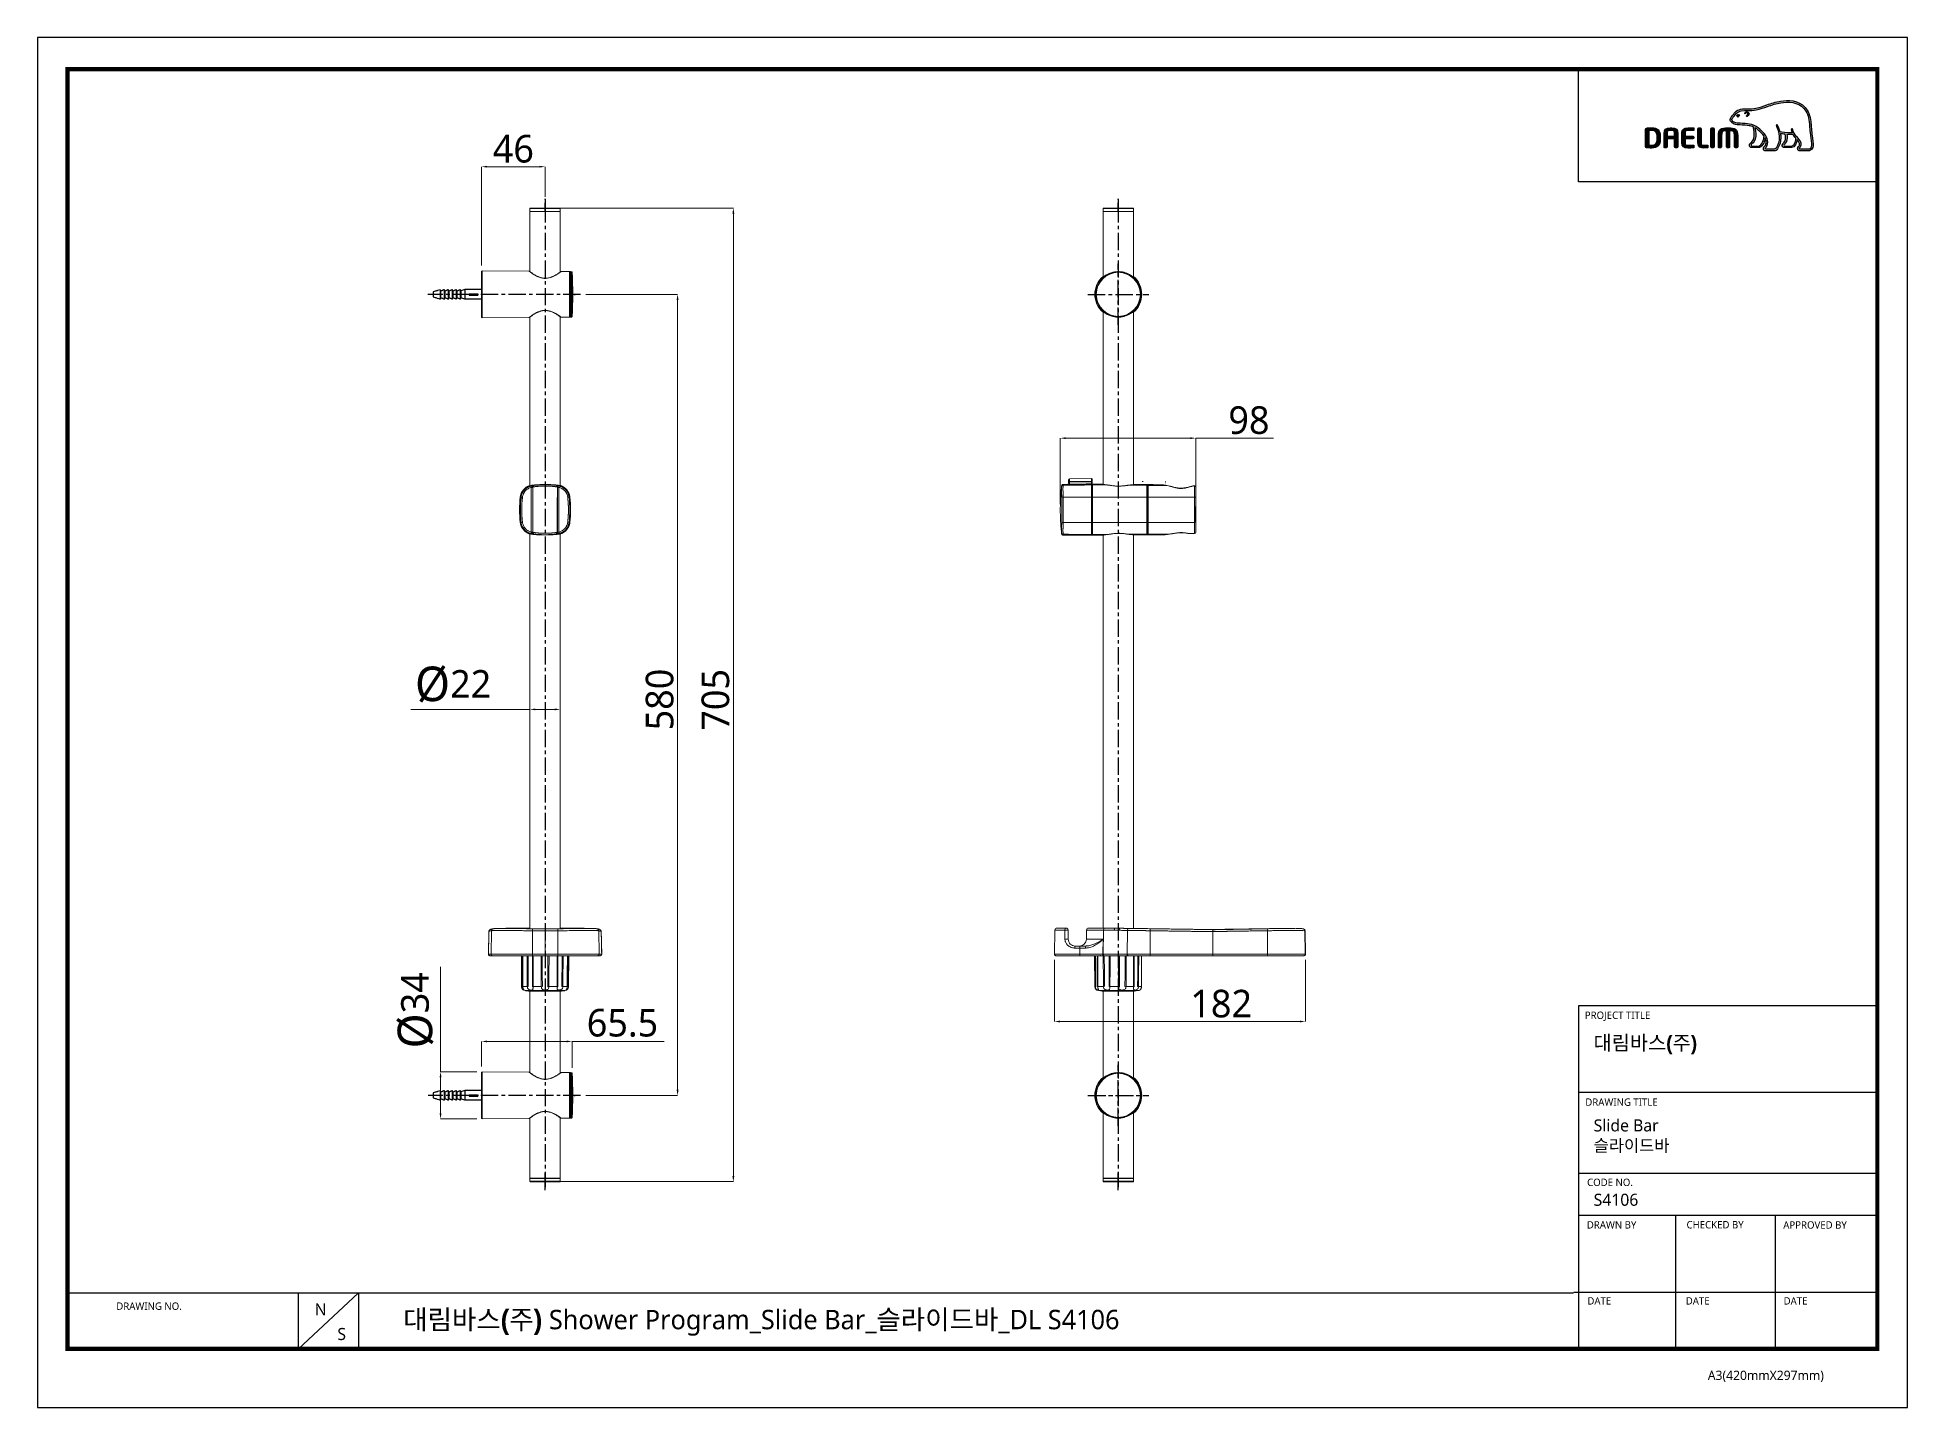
# Model space of a CAD drawing. Extents: x 0 to 1354, y 0 to 992.
import ezdxf

# ---------------------------------------------------------------- set-up
doc = ezdxf.new("R2010")
doc.units = 0
doc.header["$LTSCALE"] = 10
doc.header["$MEASUREMENT"] = 0
doc.header["$PDMODE"] = 3
doc.header["$PDSIZE"] = -10
doc.linetypes.add('CENTER', pattern=[2, 1.25, -0.25, 0.25, -0.25])
doc.layers.get('0').update_dxf_attribs({"linetype": 'CONTINUOUS'})
doc.layers.get('DEFPOINTS').update_dxf_attribs({"linetype": 'CONTINUOUS'})
for name, color, linetype in [('1', 7, 'CONTINUOUS'), ('DEF_LAYER_ASSEM_MEMBER', 7, 'CONTINUOUS'), ('레이어 1', 7, 'CONTINUOUS')]:
    doc.layers.add(name, color=color, linetype=linetype)
doc.layers.add('치수', color=7, linetype='CONTINUOUS', lineweight=25)
doc.styles.add('Daelim Dimension', font='')
doc.styles.get('Daelim Dimension').set_extended_font_data('NanumGothic')
doc.dimstyles.new('DEFAULT', dxfattribs={"dimscale": 2, "dimtxt": 2, "dimasz": 2, "dimexe": 0, "dimexo": 2, "dimgap": 1, "dimtad": 1, "dimdec": 1, "dimzin": 9, "dimdsep": 46, "dimtxsty": 'Daelim Dimension', "dimcen": 0.5, "dimclrd": 252, "dimclre": 252, "dimclrt": 3, "dimadec": 1, "dimazin": 0, "dimtfac": 1, "dimtdec": 1, "dimtix": 1, "dimtmove": 0, "dimatfit": 3, "dimfxl": 1, "dimtolj": 1, "dimtzin": 1, "dimlwd": 9, "dimlwe": 9, "dimarcsym": 0})

msp = doc.modelspace()

# ---------------------------------------------------------------- texts
at = {"color": 5, "ltscale": 40, "style": 'Daelim Dimension'}
for s, height, p in [('PROJECT TITLE', 5.3435, (1120.35, 281.42)), ('DRAWING TITLE', 5.3435, (1120.69, 218.53)), ('CODE NO.', 5.344, (1122.03, 160.45)), ('DRAWN BY', 5.344, (1121.82, 129.65)), ('CHECKED BY', 5.344, (1194.02, 129.74)), ('APPROVED BY', 5.3435, (1264.04, 129.57)), ('DRAWING NO.', 5.3435, (57.08, 70.79)), ('DATE', 5.344, (1122.24, 74.57)), ('DATE', 5.344, (1193.45, 74.57)), ('DATE', 5.344, (1264.28, 74.57)), ('A3(420mmX297mm)', 6.7441, (1209.42, 19.99))]:
    msp.add_text(s, height=height, dxfattribs=at).set_placement(p)
at = {"attachment_point": 1, "style": 'Daelim Dimension'}
for s, insert, char_height, width in [('\\pt52.374;{\\fPretendard Variable SemiBold|b0|i0|c129|p2;\\C7;대림바스(주)}', (1126.7, 269.35), 10.4749, 168.3551), ('Slide Bar\\P슬라이드바', (1126.79, 208.72), 8.745, 147.1623), ('S4106', (1126.79, 154.87), 8.745, 147.1623), ('N', (200.78, 75.48), 8.74, 12.204), ('S', (217.19, 57.66), 8.74, 12.204)]:
    msp.add_mtext(s, dxfattribs=dict(at, insert=insert, char_height=char_height, width=width))
at = {"color": 2, "insert": (264.87, 70.78), "char_height": 14.05378, "width": 658.1966, "attachment_point": 1, "style": 'Daelim Dimension'}
msp.add_mtext('{\\fPretendard Variable SemiBold|b0|i0|c129|p2;대림바스(주)} Shower Program_Slide Bar_{\\fGulim|b0|i0|c129|p50;슬라이드바}_DL S4106                             ', dxfattribs=at)

# ---------------------------------------------------------------- blocks, each defined once
blk = doc.blocks.new('*D3')
at = {"color": 5, "lineweight": 9, "transparency": 16777216}
for p, q in [((321.6, 246.9), (321.6, 265.1)), ((325.6, 265.1), (383.1, 265.1)), ((387.1, 246.1), (387.1, 265.1)), ((387.1, 265.1), (453.9, 265.1))]:
    blk.add_line(p, q, dxfattribs=at)
at = {"color": 5, "transparency": 16777216}
for points in [[(325.6, 265.8), (325.6, 264.5), (321.6, 265.1)], [(383.1, 265.8), (383.1, 264.5), (387.1, 265.1)]]:
    blk.add_solid(points, dxfattribs=at)
at = {"layer": 'DEFPOINTS', "color": 0, "transparency": 16777216}
for p in [(387.1, 265.1), (321.6, 242.9), (387.1, 242.1)]:
    blk.add_point(p, dxfattribs=at)
at = {"color": 7, "transparency": 16777216, "insert": (423.6, 278.5), "char_height": 20, "attachment_point": 5, "style": 'Daelim Dimension'}
blk.add_mtext('\\A1;65.5', dxfattribs=at)
blk = doc.blocks.new('*D4')
at = {"color": 5, "lineweight": 9, "transparency": 16777216}
for p, q in [((291.9, 243.1), (291.9, 319.2)), ((318.1, 243.1), (291.9, 243.1)), ((291.9, 213.1), (291.9, 239.1)), ((318.1, 209.1), (291.9, 209.1))]:
    blk.add_line(p, q, dxfattribs=at)
at = {"color": 5, "transparency": 16777216}
for points in [[(291.2, 239.1), (292.6, 239.1), (291.9, 243.1)], [(291.2, 213.1), (292.6, 213.1), (291.9, 209.1)]]:
    blk.add_solid(points, dxfattribs=at)
at = {"layer": 'DEFPOINTS', "color": 0, "transparency": 16777216}
for p in [(322.1, 243.1), (291.9, 209.1), (322.1, 209.1)]:
    blk.add_point(p, dxfattribs=at)
at = {"color": 7, "transparency": 16777216, "insert": (273.9, 287.7), "char_height": 20, "attachment_point": 5, "rotation": 90, "style": 'Daelim Dimension'}
blk.add_mtext('\\A1;{\\H1.25x;\\C256;Ø}34', dxfattribs=at)
blk = doc.blocks.new('*D5')
at = {"color": 5, "lineweight": 9, "transparency": 16777216}
for p, q in [((356.6, 505.6), (270.3, 505.6)), ((356.6, 493.8), (356.6, 505.6)), ((374.6, 505.6), (360.6, 505.6)), ((378.6, 493.8), (378.6, 505.6))]:
    blk.add_line(p, q, dxfattribs=at)
at = {"color": 5, "transparency": 16777216}
for points in [[(360.6, 506.2), (360.6, 504.9), (356.6, 505.6)], [(374.6, 506.2), (374.6, 504.9), (378.6, 505.6)]]:
    blk.add_solid(points, dxfattribs=at)
at = {"layer": 'DEFPOINTS', "color": 0, "transparency": 16777216}
for p in [(378.6, 505.6), (356.6, 489.8), (378.6, 489.8)]:
    blk.add_point(p, dxfattribs=at)
at = {"color": 7, "transparency": 16777216, "insert": (301, 523.5), "char_height": 20, "attachment_point": 5, "style": 'Daelim Dimension'}
blk.add_mtext('\\A1;{\\H1.25x;\\C256;Ø}22', dxfattribs=at)
blk = doc.blocks.new('*D6')
at = {"layer": 'DEFPOINTS', "color": 0, "transparency": 16777216}
for p in [(393.1, 806.1), (463.5, 806.1), (393.1, 226.1)]:
    blk.add_point(p, dxfattribs=at)
at = {"layer": '치수', "color": 5, "lineweight": 9, "transparency": 16777216}
for p, q in [((397.1, 806.1), (463.5, 806.1)), ((463.5, 230.1), (463.5, 802.1)), ((397.1, 226.1), (463.5, 226.1))]:
    blk.add_line(p, q, dxfattribs=at)
at = {"layer": '치수', "color": 5, "transparency": 16777216}
for points in [[(462.8, 802.1), (464.2, 802.1), (463.5, 806.1)], [(462.8, 230.1), (464.2, 230.1), (463.5, 226.1)]]:
    blk.add_solid(points, dxfattribs=at)
at = {"layer": '치수', "color": 7, "transparency": 16777216, "insert": (450.6, 512.7), "char_height": 20, "attachment_point": 5, "rotation": 90, "style": 'Daelim Dimension'}
blk.add_mtext('\\A1;580', dxfattribs=at)
blk = doc.blocks.new('*D7')
at = {"layer": 'DEFPOINTS', "color": 0, "transparency": 16777216}
for p in [(367.6, 868.6), (367.6, 163.6), (503.9, 163.6)]:
    blk.add_point(p, dxfattribs=at)
at = {"layer": '치수', "color": 5, "lineweight": 9, "transparency": 16777216}
for p, q in [((371.6, 868.6), (503.9, 868.6)), ((503.9, 864.6), (503.9, 167.6)), ((371.6, 163.6), (503.9, 163.6))]:
    blk.add_line(p, q, dxfattribs=at)
at = {"layer": '치수', "color": 5, "transparency": 16777216}
for points in [[(503.2, 864.6), (504.6, 864.6), (503.9, 868.6)], [(503.2, 167.6), (504.6, 167.6), (503.9, 163.6)]]:
    blk.add_solid(points, dxfattribs=at)
at = {"layer": '치수', "color": 7, "transparency": 16777216, "insert": (491, 512.5), "char_height": 20, "attachment_point": 5, "rotation": 90, "style": 'Daelim Dimension'}
blk.add_mtext('\\A1;705', dxfattribs=at)
blk = doc.blocks.new('*D8')
at = {"layer": 'DEFPOINTS', "color": 0, "transparency": 16777216}
for p in [(321.6, 898.5), (367.6, 872.6), (321.6, 822.9)]:
    blk.add_point(p, dxfattribs=at)
at = {"layer": '치수', "color": 5, "lineweight": 9, "transparency": 16777216}
for p, q in [((321.6, 826.9), (321.6, 898.5)), ((363.6, 898.5), (325.6, 898.5)), ((367.6, 876.6), (367.6, 898.5))]:
    blk.add_line(p, q, dxfattribs=at)
at = {"layer": '치수', "color": 5, "transparency": 16777216}
for points in [[(325.6, 899.2), (325.6, 897.9), (321.6, 898.5)], [(363.6, 899.2), (363.6, 897.9), (367.6, 898.5)]]:
    blk.add_solid(points, dxfattribs=at)
at = {"layer": '치수', "color": 7, "transparency": 16777216, "insert": (344.6, 911.4), "char_height": 20, "attachment_point": 5, "style": 'Daelim Dimension'}
blk.add_mtext('\\A1;46', dxfattribs=at)
blk = doc.blocks.new('*D9')
at = {"color": 5, "linetype": 'ByBlock', "lineweight": 9, "ltscale": 0.5, "transparency": 16777216}
for p, q in [((740.6, 654.1), (740.6, 702)), ((744.6, 702), (834.8, 702)), ((838.8, 654.7), (838.8, 702)), ((838.8, 702), (895, 702))]:
    blk.add_line(p, q, dxfattribs=at)
at = {"color": 5, "ltscale": 0.5, "transparency": 16777216}
for points in [[(744.6, 702.6), (744.6, 701.3), (740.6, 702)], [(834.8, 702.6), (834.8, 701.3), (838.8, 702)]]:
    blk.add_solid(points, dxfattribs=at)
at = {"layer": 'DEFPOINTS', "color": 0, "ltscale": 0.5, "transparency": 16777216}
for p in [(838.8, 702), (740.6, 650.1), (838.8, 650.7)]:
    blk.add_point(p, dxfattribs=at)
at = {"color": 7, "ltscale": 0.5, "transparency": 16777216, "insert": (877.2, 714.9), "char_height": 20, "attachment_point": 5, "style": 'Daelim Dimension'}
blk.add_mtext('\\A1;98', dxfattribs=at)
blk = doc.blocks.new('*D10')
at = {"color": 5, "linetype": 'ByBlock', "lineweight": 9, "ltscale": 0.5, "transparency": 16777216}
for p, q in [((736.4, 324.3), (736.4, 279.6)), ((918.1, 324.2), (918.1, 279.6)), ((740.4, 279.6), (914.1, 279.6))]:
    blk.add_line(p, q, dxfattribs=at)
at = {"color": 5, "ltscale": 0.5, "transparency": 16777216}
for points in [[(740.4, 280.2), (740.4, 278.9), (736.4, 279.6)], [(914.1, 280.2), (914.1, 278.9), (918.1, 279.6)]]:
    blk.add_solid(points, dxfattribs=at)
at = {"layer": 'DEFPOINTS', "color": 0, "ltscale": 0.5, "transparency": 16777216}
for p in [(736.4, 328.3), (918.1, 328.2), (918.1, 279.6)]:
    blk.add_point(p, dxfattribs=at)
at = {"color": 7, "ltscale": 0.5, "transparency": 16777216, "insert": (857.1, 292.4), "char_height": 20, "attachment_point": 5, "style": 'Daelim Dimension'}
blk.add_mtext('\\A1;182', dxfattribs=at)

# ---------------------------------------------------------------- dimensions: what is measured, and where the dimension line sits
at = {"color": 5, "ltscale": 0.5}
for base, p1, p2, picture, middle in [((838.81, 701.97), (740.61, 650.1), (838.81, 650.68), '*D9', (877.24, 701.97)), ((918.09, 279.55), (736.43, 328.25), (918.09, 328.15), '*D10', (857.11, 279.55))]:
    dim = msp.add_linear_dim(base=base, p1=p1, p2=p2, dimstyle='DEFAULT', override={"dimtxt": 10, "dimdec": 0, "dimclrd": 5, "dimclre": 5, "dimclrt": 7, "dimfxl": 1.25, "dimarcsym": 1}, dxfattribs=at)
    dim.commit()
    dim.dimension.update_dxf_attribs({"geometry": picture, "text_midpoint": middle, "dimtype": 160})
at = {"color": 5}
dim = msp.add_linear_dim(base=(378.57, 505.56), p1=(356.57, 489.76), p2=(378.57, 489.76), text='{\\H1.25x;\\C256;Ø}<>', dimstyle='DEFAULT', override={"dimtxt": 10, "dimclrd": 5, "dimclre": 5, "dimclrt": 7}, dxfattribs=at)
dim.commit()
dim.dimension.update_dxf_attribs({"geometry": '*D5', "text_midpoint": (300.96, 505.56), "dimtype": 160})
dim = msp.add_linear_dim(base=(291.9, 209.09), p1=(322.07, 243.08), p2=(322.07, 209.09), angle=90, text='{\\H1.25x;\\C256;Ø}<>', dimstyle='DEFAULT', override={"dimtxt": 10, "dimclrd": 5, "dimclre": 5, "dimclrt": 7}, dxfattribs=at)
dim.commit()
dim.dimension.update_dxf_attribs({"geometry": '*D4', "text_midpoint": (291.9, 287.66), "dimtype": 160})
dim = msp.add_linear_dim(base=(387.11, 265.15), p1=(321.57, 242.89), p2=(387.11, 242.06), dimstyle='DEFAULT', override={"dimtxt": 10, "dimclrd": 5, "dimclre": 5, "dimclrt": 7}, dxfattribs=at)
dim.commit()
dim.dimension.update_dxf_attribs({"geometry": '*D3', "text_midpoint": (423.58, 265.15), "dimtype": 160})
at = {"layer": '치수', "color": 5}
dim = msp.add_linear_dim(base=(321.57, 898.54), p1=(367.57, 872.59), p2=(321.57, 822.89), dimstyle='DEFAULT', override={"dimtxt": 10, "dimclrd": 5, "dimclre": 5, "dimclrt": 7}, dxfattribs=at)
dim.commit()
dim.dimension.update_dxf_attribs({"geometry": '*D8', "text_midpoint": (344.57, 898.54), "dimtype": 160})
for base, p1, p2, angle, picture, middle, dimtype in [((503.9, 163.59), (367.57, 868.59), (367.57, 163.59), 270, '*D7', (503.9, 512.55), 161), ((463.5, 806.09), (393.11, 226.09), (393.11, 806.09), 90, '*D6', (463.5, 512.67), 160)]:
    dim = msp.add_linear_dim(base=base, p1=p1, p2=p2, angle=angle, dimstyle='DEFAULT', override={"dimtxt": 10, "dimclrd": 5, "dimclre": 5, "dimclrt": 7}, dxfattribs=at)
    dim.commit()
    dim.dimension.update_dxf_attribs({"geometry": picture, "text_midpoint": middle, "dimtype": dimtype})

# ---------------------------------------------------------------- hatches: boundary and pattern name
at = {"layer": '레이어 1'}
h = msp.add_hatch(color=5, dxfattribs=at)
h.dxf.hatch_style = 1
edge = h.paths.add_edge_path(flags=16)
edge.add_spline(control_points=[(1283.7, 911.81), (1283.11, 911.16), (1282.37, 911.15), (1282.34, 911.15), (1282.34, 911.15), (1276.4, 911.15), (1276.4, 911.15), (1276.18, 911.15), (1276.02, 911.21), (1275.91, 911.31), (1275.82, 911.4), (1275.78, 911.54), (1275.78, 911.7), (1275.78, 912.04), (1276.02, 912.35), (1276.28, 912.67), (1276.52, 912.98), (1276.75, 913.28), (1276.88, 913.64), (1277.2, 914.51), (1277.17, 915.44), (1276.78, 916.27), (1276.08, 917.75), (1275.04, 918.92), (1274.03, 920.05), (1274.03, 920.05), (1273.69, 920.43), (1273.69, 920.43), (1272.38, 921.89), (1271.02, 923.4), (1270.92, 925.45), (1270.89, 925.86), (1270.7, 926.1), (1270.44, 926.09), (1270.44, 926.09), (1270.06, 925.91), (1270.05, 925.91), (1269.95, 925.79), (1269.89, 925.62), (1269.89, 925.43), (1269.89, 925.43), (1269.89, 925.36), (1269.89, 925.36), (1269.95, 924.62), (1270.12, 923.89), (1270.43, 923.13), (1270.43, 923.13), (1270.46, 923.06), (1270.46, 923.06), (1270.46, 923.06), (1270.38, 923.06), (1270.38, 923.06), (1266.57, 922.9), (1262.83, 923.62), (1261.73, 923.89), (1261.05, 926.62), (1259.96, 928.42), (1259.91, 928.5), (1259.82, 928.64), (1259.69, 928.75), (1259.55, 928.79), (1259.55, 928.79), (1259.23, 928.74), (1259.19, 928.74), (1259.17, 928.7), (1259.11, 928.62), (1258.99, 928.45), (1258.99, 928.45), (1258.97, 928.32), (1258.97, 928.32), (1258.97, 928.32), (1259.07, 927.96), (1259.07, 927.96), (1259.16, 927.82), (1261.11, 924.39), (1261.11, 919.85), (1261.11, 917.04), (1260.38, 914.4), (1258.93, 911.99), (1258.58, 911.41), (1258.12, 911.15), (1257.44, 911.15), (1257.44, 911.15), (1251.59, 911.15), (1251.59, 911.15), (1251.39, 911.15), (1250.99, 911.29), (1250.99, 911.71), (1250.99, 911.95), (1251.2, 912.33), (1251.56, 912.73), (1254, 915.45), (1252.6, 919.69), (1250.26, 922.49), (1248, 925.18), (1244.31, 928.58), (1239.57, 929.42), (1237.9, 929.71), (1235.14, 929.88), (1232.91, 930.01), (1232.91, 930.01), (1230.66, 930.14), (1230.66, 930.14), (1229.5, 930.23), (1227.59, 930.94), (1227.01, 932.04), (1226.77, 932.5), (1226.79, 932.96), (1227.1, 933.49), (1227.3, 933.81), (1227.56, 934.09), (1227.9, 934.42), (1228.27, 934.8), (1228.65, 935.19), (1228.94, 935.7), (1228.94, 935.7), (1229.03, 935.86), (1229.03, 935.86), (1230.16, 938.02), (1232.49, 939.16), (1235.95, 939.25), (1235.95, 939.25), (1237.91, 939.28), (1237.91, 939.28), (1240.05, 939.29), (1242.49, 939.3), (1244.49, 939.73), (1247.3, 940.33), (1250.12, 941.3), (1252.61, 942.14), (1252.61, 942.14), (1252.69, 942.17), (1252.69, 942.17), (1255.76, 943.22), (1258.95, 944.31), (1262.2, 944.84), (1267.4, 945.7), (1274.55, 945.67), (1279.05, 940.62), (1281.13, 938.29), (1282.41, 935.07), (1282.85, 931.07), (1282.85, 931.07), (1282.84, 931.08), (1282.82, 931.09), (1282.86, 931.01), (1282.89, 930.56), (1283.07, 928.02), (1283.13, 926.79), (1283.18, 925.52), (1283.5, 923.17), (1283.5, 923.17), (1284.41, 915.31), (1284.41, 915.31), (1284.41, 915.31), (1284.47, 914.36), (1284.47, 914.36), (1284.47, 913.23), (1284.21, 912.37), (1283.7, 911.81)], knot_values=[0, 0, 0, 0, 1, 1, 1, 2, 2, 2, 3, 3, 3, 4, 4, 4, 5, 5, 5, 6, 6, 6, 7, 7, 7, 8, 8, 8, 9, 9, 9, 10, 10, 10, 11, 11, 11, 12, 12, 12, 13, 13, 13, 14, 14, 14, 15, 15, 15, 16, 16, 16, 17, 17, 17, 18, 18, 18, 19, 19, 19, 20, 20, 20, 21, 21, 21, 22, 22, 22, 23, 23, 23, 24, 24, 24, 25, 25, 25, 26, 26, 26, 27, 27, 27, 28, 28, 28, 29, 29, 29, 30, 30, 30, 31, 31, 31, 32, 32, 32, 33, 33, 33, 34, 34, 34, 35, 35, 35, 36, 36, 36, 37, 37, 37, 38, 38, 38, 39, 39, 39, 40, 40, 40, 41, 41, 41, 42, 42, 42, 43, 43, 43, 44, 44, 44, 45, 45, 45, 46, 46, 46, 47, 47, 47, 48, 48, 48, 49, 49, 49, 50, 50, 50, 51, 51, 51, 52, 52, 52, 53, 53, 53, 53], degree=3, periodic=0)
edge = h.paths.add_edge_path(flags=16)
edge.add_spline(control_points=[(1269.98, 913.51), (1269.98, 913.51), (1265.13, 913.51), (1265.13, 913.51), (1264.77, 913.51), (1264.49, 913.8), (1264.49, 914.16), (1264.49, 914.42), (1264.71, 914.74), (1264.92, 914.96), (1265.91, 915.91), (1266.91, 917.2), (1266.91, 919.67), (1266.91, 919.67), (1266.85, 920.79), (1266.85, 920.79), (1266.85, 920.79), (1266.67, 921.88), (1266.67, 921.88), (1266.67, 921.88), (1266.66, 921.95), (1266.66, 921.95), (1266.66, 921.95), (1266.73, 921.95), (1266.73, 921.95), (1267.64, 921.88), (1269.39, 921.79), (1271.07, 921.86), (1271.5, 921.19), (1272.18, 920.31), (1273.19, 919.15), (1273.14, 918.58), (1272.66, 913.51), (1269.98, 913.51)], knot_values=[0, 0, 0, 0, 1, 1, 1, 2, 2, 2, 3, 3, 3, 4, 4, 4, 5, 5, 5, 6, 6, 6, 7, 7, 7, 8, 8, 8, 9, 9, 9, 10, 10, 10, 11, 11, 11, 11], degree=3, periodic=0)
edge = h.paths.add_edge_path(flags=16)
edge.add_spline(control_points=[(1245.67, 913.51), (1245.67, 913.51), (1241.41, 913.51), (1241.41, 913.51), (1241.09, 913.51), (1240.75, 913.77), (1240.75, 914.16), (1240.75, 914.4), (1240.95, 914.69), (1241.31, 914.98), (1242.39, 915.84), (1244.02, 917.13), (1244.19, 920.72), (1244.19, 920.72), (1244.22, 921.69), (1244.22, 921.69), (1244.22, 923.22), (1243.87, 925.06), (1243.54, 926.7), (1243.54, 926.7), (1243.48, 926.87), (1243.48, 926.87), (1243.48, 926.87), (1243.62, 926.76), (1243.62, 926.76), (1244.26, 926.37), (1247.73, 924.01), (1250.19, 920.54), (1249.99, 918.89), (1249.06, 913.51), (1245.67, 913.51)], knot_values=[0, 0, 0, 0, 1, 1, 1, 2, 2, 2, 3, 3, 3, 4, 4, 4, 5, 5, 5, 6, 6, 6, 7, 7, 7, 8, 8, 8, 9, 9, 9, 10, 10, 10, 10], degree=3, periodic=0)
edge = h.paths.add_edge_path()
edge.add_spline(control_points=[(1285.61, 915.43), (1285.61, 915.44), (1284.71, 923.34), (1284.71, 923.34), (1284.38, 925.7), (1284.33, 926.95), (1284.28, 928.07), (1284.28, 928.07), (1284.06, 931.19), (1284.06, 931.19), (1283.59, 935.45), (1282.2, 938.9), (1279.96, 941.42), (1275.1, 946.88), (1267.51, 946.94), (1262, 946.03), (1258.62, 945.47), (1255.39, 944.37), (1252.27, 943.3), (1252.27, 943.3), (1252.16, 943.26), (1252.16, 943.26), (1249.72, 942.43), (1246.95, 941.48), (1244.23, 940.9), (1242.37, 940.5), (1240.03, 940.49), (1237.96, 940.48), (1237.96, 940.48), (1235.91, 940.45), (1235.91, 940.45), (1231.98, 940.35), (1229.31, 938.99), (1227.96, 936.41), (1227.96, 936.41), (1227.89, 936.3), (1227.89, 936.3), (1227.67, 935.9), (1227.34, 935.57), (1227.04, 935.27), (1226.72, 934.94), (1226.35, 934.57), (1226.06, 934.09), (1225.78, 933.62), (1225.64, 933.13), (1225.64, 932.65), (1225.64, 932.25), (1225.74, 931.86), (1225.94, 931.48), (1226.78, 929.9), (1229.16, 929.05), (1230.58, 928.95), (1230.58, 928.95), (1232.68, 928.82), (1232.73, 928.81), (1234.82, 928.7), (1237.69, 928.53), (1239.36, 928.23), (1240.34, 928.06), (1241.45, 927.71), (1242.47, 927.23), (1242.55, 926.96), (1243.08, 924.6), (1243.08, 921.69), (1243.08, 921.69), (1243.06, 920.77), (1243.06, 920.77), (1242.9, 917.7), (1241.57, 916.63), (1240.59, 915.85), (1240.49, 915.77), (1239.62, 915.05), (1239.55, 914.17), (1239.51, 913.68), (1239.65, 913.23), (1239.95, 912.91), (1240.27, 912.56), (1240.77, 912.38), (1241.41, 912.38), (1241.41, 912.38), (1245.67, 912.38), (1245.67, 912.38), (1248.85, 912.38), (1250.42, 915.81), (1250.9, 919.02), (1250.9, 919.02), (1250.91, 919.47), (1250.91, 919.47), (1250.91, 919.47), (1251.04, 919.24), (1251.04, 919.24), (1251.45, 918.34), (1251.7, 917.25), (1251.7, 916.43), (1251.7, 915.28), (1251.34, 914.28), (1250.67, 913.53), (1250.5, 913.37), (1249.65, 912.48), (1249.65, 911.6), (1249.65, 911.6), (1249.65, 911.46), (1249.65, 911.46), (1249.77, 910.42), (1250.62, 909.95), (1251.4, 909.95), (1251.4, 909.95), (1257.44, 909.95), (1257.44, 909.95), (1258.53, 909.95), (1259.4, 910.44), (1259.96, 911.37), (1261.5, 913.92), (1262.28, 916.7), (1262.28, 919.61), (1262.28, 920.52), (1262.19, 921.49), (1262.02, 922.5), (1262.02, 922.5), (1262.01, 922.58), (1262.01, 922.58), (1262.01, 922.58), (1262.09, 922.56), (1262.09, 922.56), (1262.82, 922.42), (1263.99, 922.21), (1265.43, 922.06), (1265.43, 922.06), (1265.47, 922.05), (1265.47, 922.05), (1265.47, 922.05), (1265.67, 920.95), (1265.67, 920.95), (1265.67, 920.95), (1265.71, 920.68), (1265.71, 920.68), (1265.71, 920.68), (1265.77, 919.7), (1265.77, 919.7), (1265.77, 917.35), (1264.7, 916.32), (1264.13, 915.78), (1264.12, 915.77), (1263.32, 914.95), (1263.23, 914.23), (1263.23, 914.23), (1263.2, 914.01), (1263.2, 914.01), (1263.2, 913.78), (1263.26, 913.34), (1263.66, 912.93), (1264.01, 912.56), (1264.55, 912.38), (1265.27, 912.38), (1265.27, 912.38), (1269.98, 912.38), (1269.98, 912.38), (1272.83, 912.38), (1273.7, 916.02), (1274.04, 918.05), (1274.04, 918.05), (1274.06, 918.26), (1274.06, 918.26), (1274.06, 918.26), (1274.17, 918.11), (1274.17, 918.11), (1274.83, 917.27), (1275.41, 916.33), (1275.69, 915.75), (1275.83, 915.45), (1275.91, 915.11), (1275.91, 914.77), (1275.91, 914.77), (1275.81, 914.09), (1275.81, 914.09), (1275.7, 913.72), (1275.44, 913.38), (1275.2, 913.05), (1274.83, 912.58), (1274.46, 912.09), (1274.46, 911.5), (1274.46, 911.5), (1274.5, 911.17), (1274.5, 911.17), (1274.67, 910.39), (1275.31, 909.95), (1276.29, 909.95), (1276.29, 909.95), (1282.34, 909.95), (1282.34, 909.95), (1282.47, 909.95), (1283.65, 909.98), (1284.58, 910.98), (1285.32, 911.78), (1285.68, 912.88), (1285.68, 914.34), (1285.68, 914.34), (1285.61, 915.43), (1285.61, 915.43)], knot_values=[0, 0, 0, 0, 1, 1, 1, 2, 2, 2, 3, 3, 3, 4, 4, 4, 5, 5, 5, 6, 6, 6, 7, 7, 7, 8, 8, 8, 9, 9, 9, 10, 10, 10, 11, 11, 11, 12, 12, 12, 13, 13, 13, 14, 14, 14, 15, 15, 15, 16, 16, 16, 17, 17, 17, 18, 18, 18, 19, 19, 19, 20, 20, 20, 21, 21, 21, 22, 22, 22, 23, 23, 23, 24, 24, 24, 25, 25, 25, 26, 26, 26, 27, 27, 27, 28, 28, 28, 29, 29, 29, 30, 30, 30, 31, 31, 31, 32, 32, 32, 33, 33, 33, 34, 34, 34, 35, 35, 35, 36, 36, 36, 37, 37, 37, 38, 38, 38, 39, 39, 39, 40, 40, 40, 41, 41, 41, 42, 42, 42, 43, 43, 43, 44, 44, 44, 45, 45, 45, 46, 46, 46, 47, 47, 47, 48, 48, 48, 49, 49, 49, 50, 50, 50, 51, 51, 51, 52, 52, 52, 53, 53, 53, 54, 54, 54, 55, 55, 55, 56, 56, 56, 57, 57, 57, 58, 58, 58, 59, 59, 59, 60, 60, 60, 61, 61, 61, 62, 62, 62, 63, 63, 63, 64, 64, 64, 65, 65, 65, 66, 66, 66, 66], degree=3, periodic=0)
edge = h.paths.add_edge_path(flags=0)
edge.add_spline(control_points=[(1230.48, 935.85), (1230.48, 935.85), (1231.36, 936.25), (1232.45, 935.83), (1232.45, 935.83), (1232.59, 935.77), (1232.41, 935.52), (1231.88, 934.8), (1231.36, 934.65), (1231.36, 934.65), (1231.36, 934.65), (1230.98, 934.52), (1230.76, 934.78), (1230.33, 935.28), (1230.32, 935.57), (1230.32, 935.57), (1230.32, 935.57), (1230.27, 935.79), (1230.48, 935.85)], knot_values=[0, 0, 0, 0, 1, 1, 1, 2, 2, 2, 3, 3, 3, 4, 4, 4, 5, 5, 5, 6, 6, 6, 6], degree=3, periodic=0)
edge = h.paths.add_edge_path(flags=0)
edge.add_spline(control_points=[(1236.29, 937.47), (1236.16, 937.32), (1236.15, 937.08), (1236.29, 936.96), (1236.42, 936.83), (1236.66, 936.87), (1236.79, 937.01), (1236.86, 937.08), (1237.58, 937.94), (1238.21, 937.5), (1238.43, 937.34), (1238.53, 937.11), (1238.49, 936.81), (1238.44, 936.33), (1238.02, 935.78), (1237.73, 935.59), (1237.57, 935.49), (1237.46, 935.28), (1237.54, 935.11), (1237.61, 934.94), (1237.83, 934.89), (1238.01, 934.97), (1238.53, 935.22), (1239.19, 936.05), (1239.28, 936.83), (1239.34, 937.37), (1239.09, 937.81), (1238.66, 938.11), (1237.73, 938.77), (1236.68, 937.89), (1236.29, 937.47)], knot_values=[0, 0, 0, 0, 1, 1, 1, 2, 2, 2, 3, 3, 3, 4, 4, 4, 5, 5, 5, 6, 6, 6, 7, 7, 7, 8, 8, 8, 9, 9, 9, 10, 10, 10, 10], degree=3, periodic=0)
edge = h.paths.add_edge_path(flags=0)
edge.add_spline(control_points=[(1236.17, 936.82), (1236.17, 936.82), (1236.17, 936.82), (1236.17, 936.82), (1236.17, 936.82), (1236.17, 936.82), (1236.17, 936.82)], knot_values=[0, 0, 0, 0, 1, 1, 1, 2, 2, 2, 2], degree=3, periodic=0)
h = msp.add_hatch(color=5, dxfattribs=at)
h.dxf.hatch_style = 2
edge = h.paths.add_edge_path()
edge.add_spline(control_points=[(1230.48, 935.85), (1230.48, 935.85), (1231.36, 936.25), (1232.45, 935.83), (1232.45, 935.83), (1232.59, 935.77), (1232.41, 935.52), (1231.88, 934.8), (1231.36, 934.65), (1231.36, 934.65), (1231.36, 934.65), (1230.98, 934.52), (1230.76, 934.78), (1230.33, 935.28), (1230.32, 935.57), (1230.32, 935.57), (1230.32, 935.57), (1230.27, 935.79), (1230.48, 935.85)], knot_values=[0, 0, 0, 0, 1, 1, 1, 2, 2, 2, 3, 3, 3, 4, 4, 4, 5, 5, 5, 6, 6, 6, 6], degree=3, periodic=0)
h = msp.add_hatch(color=5, dxfattribs=at)
h.dxf.hatch_style = 2
edge = h.paths.add_edge_path()
edge.add_spline(control_points=[(1236.29, 937.47), (1236.16, 937.32), (1236.15, 937.08), (1236.29, 936.96), (1236.42, 936.83), (1236.66, 936.87), (1236.79, 937.01), (1236.86, 937.08), (1237.58, 937.94), (1238.21, 937.5), (1238.43, 937.34), (1238.53, 937.11), (1238.49, 936.81), (1238.44, 936.33), (1238.02, 935.78), (1237.73, 935.59), (1237.57, 935.49), (1237.46, 935.28), (1237.54, 935.11), (1237.61, 934.94), (1237.83, 934.89), (1238.01, 934.97), (1238.53, 935.22), (1239.19, 936.05), (1239.28, 936.83), (1239.34, 937.37), (1239.09, 937.81), (1238.66, 938.11), (1237.73, 938.77), (1236.68, 937.89), (1236.29, 937.47)], knot_values=[0, 0, 0, 0, 1, 1, 1, 2, 2, 2, 3, 3, 3, 4, 4, 4, 5, 5, 5, 6, 6, 6, 7, 7, 7, 8, 8, 8, 9, 9, 9, 10, 10, 10, 10], degree=3, periodic=0)
h = msp.add_hatch(color=5, dxfattribs=at)
h.dxf.hatch_style = 2
edge = h.paths.add_edge_path()
edge.add_spline(control_points=[(1172.76, 918.13), (1172.76, 915.37), (1171.5, 914.02), (1168.91, 914.02), (1168.91, 914.02), (1167.14, 914.06), (1166.68, 914.06), (1166.68, 914.06), (1166.68, 924.65), (1166.68, 924.65), (1167.6, 924.74), (1168.9, 924.75), (1168.91, 924.75), (1171.57, 924.75), (1172.76, 923.49), (1172.76, 920.65), (1172.76, 920.65), (1172.76, 918.13), (1172.76, 918.13)], knot_values=[0, 0, 0, 0, 1, 1, 1, 2, 2, 2, 3, 3, 3, 4, 4, 4, 5, 5, 5, 6, 6, 6, 6], degree=3, periodic=0)
edge = h.paths.add_edge_path()
edge.add_spline(control_points=[(1168.91, 926.74), (1167.47, 926.74), (1165.61, 926.65), (1165, 926.55), (1164.61, 926.49), (1164.37, 926.2), (1164.37, 925.82), (1164.37, 925.82), (1164.37, 912.95), (1164.37, 912.95), (1164.37, 912.56), (1164.61, 912.28), (1165.01, 912.22), (1165.59, 912.13), (1167.45, 912.04), (1168.91, 912.04), (1172.93, 912.04), (1175.05, 914.14), (1175.05, 918.13), (1175.05, 918.13), (1175.05, 920.65), (1175.05, 920.65), (1175.05, 924.64), (1172.93, 926.74), (1168.91, 926.74)], knot_values=[0, 0, 0, 0, 1, 1, 1, 2, 2, 2, 3, 3, 3, 4, 4, 4, 5, 5, 5, 6, 6, 6, 7, 7, 7, 8, 8, 8, 8], degree=3, periodic=0)
h = msp.add_hatch(color=5, dxfattribs=at)
h.dxf.hatch_style = 2
edge = h.paths.add_edge_path()
edge.add_spline(control_points=[(1185.41, 920.67), (1185.41, 920.67), (1179.99, 920.67), (1179.99, 920.67), (1179.99, 920.87), (1179.99, 922.6), (1179.99, 922.6), (1179.99, 924.41), (1180.53, 924.71), (1182.14, 924.71), (1182.14, 924.71), (1183.27, 924.71), (1183.27, 924.71), (1184.87, 924.71), (1185.41, 924.41), (1185.41, 922.6), (1185.41, 922.6), (1185.41, 920.87), (1185.41, 920.67)], knot_values=[0, 0, 0, 0, 1, 1, 1, 2, 2, 2, 3, 3, 3, 4, 4, 4, 5, 5, 5, 6, 6, 6, 6], degree=3, periodic=0)
edge = h.paths.add_edge_path()
edge.add_spline(control_points=[(1183.27, 926.74), (1183.27, 926.74), (1182.14, 926.74), (1182.14, 926.74), (1179.07, 926.74), (1177.71, 925.46), (1177.71, 922.6), (1177.71, 922.6), (1177.71, 912.8), (1177.71, 912.8), (1177.71, 912.46), (1177.99, 912.17), (1178.32, 912.17), (1178.32, 912.17), (1179.39, 912.17), (1179.39, 912.17), (1179.77, 912.17), (1179.99, 912.49), (1179.99, 912.8), (1179.99, 912.8), (1179.99, 918.43), (1179.99, 918.65), (1179.99, 918.65), (1185.41, 918.65), (1185.41, 918.65), (1185.41, 918.43), (1185.41, 912.8), (1185.41, 912.8), (1185.41, 912.45), (1185.69, 912.17), (1186.03, 912.17), (1186.03, 912.17), (1187.09, 912.17), (1187.09, 912.17), (1187.46, 912.17), (1187.71, 912.5), (1187.71, 912.8), (1187.71, 912.8), (1187.71, 922.6), (1187.71, 922.6), (1187.71, 925.46), (1186.34, 926.74), (1183.27, 926.74)], knot_values=[0, 0, 0, 0, 1, 1, 1, 2, 2, 2, 3, 3, 3, 4, 4, 4, 5, 5, 5, 6, 6, 6, 7, 7, 7, 8, 8, 8, 9, 9, 9, 10, 10, 10, 11, 11, 11, 12, 12, 12, 13, 13, 13, 14, 14, 14, 14], degree=3, periodic=0)
h = msp.add_hatch(color=5, dxfattribs=at)
h.dxf.hatch_style = 2
edge = h.paths.add_edge_path()
edge.add_spline(control_points=[(1190.62, 923), (1190.62, 923), (1190.62, 915.79), (1190.62, 915.79), (1190.62, 913.26), (1192.06, 912.04), (1195.02, 912.04), (1196.33, 912.04), (1198.11, 912.06), (1198.83, 912.13), (1198.82, 912.13), (1199.17, 912.16), (1199.17, 912.16), (1199.17, 912.16), (1199.27, 912.17), (1199.27, 912.17), (1199.27, 912.17), (1199.27, 914.1), (1199.27, 914.1), (1199.27, 914.1), (1195.04, 914.1), (1195.04, 914.1), (1192.92, 914.1), (1192.92, 914.7), (1192.92, 915.79), (1192.92, 915.79), (1192.92, 918.46), (1192.92, 918.67), (1193.14, 918.67), (1198.61, 918.67), (1198.61, 918.67), (1198.97, 918.67), (1199.26, 918.95), (1199.26, 919.3), (1199.26, 919.3), (1199.26, 920.02), (1199.26, 920.02), (1199.26, 920.37), (1198.97, 920.65), (1198.61, 920.65), (1198.61, 920.65), (1193.14, 920.65), (1192.92, 920.65), (1192.92, 920.86), (1192.92, 923), (1192.92, 923), (1192.92, 924.08), (1192.92, 924.68), (1195.04, 924.68), (1195.04, 924.68), (1199.27, 924.66), (1199.27, 924.66), (1199.27, 924.66), (1199.27, 926.58), (1199.27, 926.58), (1199.27, 926.58), (1198.82, 926.63), (1198.82, 926.63), (1197.99, 926.7), (1196.08, 926.74), (1195.02, 926.74), (1192.06, 926.74), (1190.62, 925.52), (1190.62, 923)], knot_values=[0, 0, 0, 0, 1, 1, 1, 2, 2, 2, 3, 3, 3, 4, 4, 4, 5, 5, 5, 6, 6, 6, 7, 7, 7, 8, 8, 8, 9, 9, 9, 10, 10, 10, 11, 11, 11, 12, 12, 12, 13, 13, 13, 14, 14, 14, 15, 15, 15, 16, 16, 16, 17, 17, 17, 18, 18, 18, 19, 19, 19, 20, 20, 20, 21, 21, 21, 21], degree=3, periodic=0)
h = msp.add_hatch(color=5, dxfattribs=at)
h.dxf.hatch_style = 2
edge = h.paths.add_edge_path()
edge.add_spline(control_points=[(1202.95, 926.61), (1202.6, 926.61), (1202.3, 926.32), (1202.3, 925.97), (1202.3, 925.97), (1202.3, 915.79), (1202.3, 915.79), (1202.3, 912.46), (1204.56, 912.04), (1206.54, 912.04), (1207.98, 912.04), (1208.35, 912.1), (1208.78, 912.17), (1208.78, 912.17), (1209.03, 912.21), (1209.03, 912.21), (1209.03, 912.21), (1209.36, 912.25), (1209.36, 912.25), (1209.36, 912.25), (1209.46, 912.26), (1209.46, 912.26), (1209.46, 912.26), (1209.46, 914.1), (1209.46, 914.1), (1209.46, 914.1), (1206.56, 914.1), (1206.56, 914.1), (1204.59, 914.1), (1204.59, 914.84), (1204.59, 915.56), (1204.59, 915.56), (1204.59, 925.97), (1204.59, 925.97), (1204.59, 926.32), (1204.29, 926.61), (1203.94, 926.61), (1203.94, 926.61), (1202.95, 926.61), (1202.95, 926.61)], knot_values=[0, 0, 0, 0, 1, 1, 1, 2, 2, 2, 3, 3, 3, 4, 4, 4, 5, 5, 5, 6, 6, 6, 7, 7, 7, 8, 8, 8, 9, 9, 9, 10, 10, 10, 11, 11, 11, 12, 12, 12, 13, 13, 13, 13], degree=3, periodic=0)
h = msp.add_hatch(color=5, dxfattribs=at)
h.dxf.hatch_style = 2
edge = h.paths.add_edge_path()
edge.add_spline(control_points=[(1212.3, 926.61), (1211.92, 926.61), (1211.69, 926.29), (1211.69, 925.99), (1211.69, 925.99), (1211.69, 912.8), (1211.69, 912.8), (1211.69, 912.45), (1211.97, 912.17), (1212.3, 912.17), (1212.3, 912.17), (1213.37, 912.17), (1213.37, 912.17), (1213.76, 912.17), (1213.99, 912.49), (1213.99, 912.8), (1213.99, 912.8), (1213.99, 925.99), (1213.99, 925.99), (1213.99, 926.34), (1213.72, 926.61), (1213.37, 926.61), (1213.37, 926.61), (1212.3, 926.61), (1212.3, 926.61)], knot_values=[0, 0, 0, 0, 1, 1, 1, 2, 2, 2, 3, 3, 3, 4, 4, 4, 5, 5, 5, 6, 6, 6, 7, 7, 7, 8, 8, 8, 8], degree=3, periodic=0)
h = msp.add_hatch(color=5, dxfattribs=at)
h.dxf.hatch_style = 2
edge = h.paths.add_edge_path()
edge.add_spline(control_points=[(1217.07, 920.92), (1217.07, 920.92), (1217.07, 912.8), (1217.07, 912.8), (1217.07, 912.45), (1217.34, 912.17), (1217.68, 912.17), (1217.68, 912.17), (1218.77, 912.17), (1218.77, 912.17), (1219.15, 912.17), (1219.38, 912.49), (1219.38, 912.8), (1219.38, 912.8), (1219.38, 920.72), (1219.38, 920.72), (1219.38, 924.21), (1219.97, 924.55), (1222.92, 924.55), (1222.92, 924.34), (1222.92, 912.8), (1222.92, 912.8), (1222.92, 912.44), (1223.19, 912.17), (1223.53, 912.17), (1223.53, 912.17), (1224.6, 912.17), (1224.6, 912.17), (1224.98, 912.17), (1225.21, 912.49), (1225.21, 912.8), (1225.21, 912.8), (1225.21, 924.3), (1225.21, 924.53), (1226.59, 924.53), (1227.56, 924.41), (1228.09, 923.89), (1228.64, 923.34), (1228.75, 922.31), (1228.75, 920.72), (1228.75, 920.72), (1228.75, 912.8), (1228.75, 912.8), (1228.75, 912.46), (1229.03, 912.17), (1229.36, 912.17), (1229.36, 912.17), (1230.45, 912.17), (1230.45, 912.17), (1230.83, 912.17), (1231.07, 912.5), (1231.07, 912.8), (1231.07, 912.8), (1231.07, 920.92), (1231.07, 920.92), (1231.07, 925.84), (1229.32, 926.67), (1224.08, 926.67), (1218.82, 926.67), (1217.07, 925.84), (1217.07, 920.92)], knot_values=[0, 0, 0, 0, 1, 1, 1, 2, 2, 2, 3, 3, 3, 4, 4, 4, 5, 5, 5, 6, 6, 6, 7, 7, 7, 8, 8, 8, 9, 9, 9, 10, 10, 10, 11, 11, 11, 12, 12, 12, 13, 13, 13, 14, 14, 14, 15, 15, 15, 16, 16, 16, 17, 17, 17, 18, 18, 18, 19, 19, 19, 20, 20, 20, 20], degree=3, periodic=0)

# ---------------------------------------------------------------- linework, layer by layer
at = {"color": 5, "ltscale": 0.5}
for p, q in [((1115.76, 887.61), (1115.76, 969.12)), ((1115.76, 290.84), (1115.76, 41.17))]:
    msp.add_line(p, q, dxfattribs=at)
at = {"color": 5}
for p, q in [((1245.48, 912.38), (1245.48, 912.38)), ((21.77, 83.13), (1112.08, 83.13))]:
    msp.add_line(p, q, dxfattribs=at)
at = {"color": 5, "ltscale": 40}
for p, q in [((1332.17, 887.61), (1115.76, 887.61)), ((1332.17, 290.84), (1115.76, 290.84)), ((1332.17, 228.28), (1115.76, 228.28)), ((1332.17, 228.28), (1115.76, 228.28)), ((1332.17, 169.44), (1115.76, 169.44)), ((1332.17, 169.44), (1115.76, 169.44)), ((1332.17, 139.09), (1115.76, 139.09)), ((1332.17, 139.09), (1115.76, 139.09)), ((1186.06, 139.09), (1186.06, 42.48)), ((1258.2, 139.09), (1258.2, 42.48)), ((188.9, 83.13), (188.9, 42.33)), ((188.9, 83.13), (188.9, 42.33)), ((232.57, 83.13), (188.9, 42.33)), ((232.57, 83.13), (188.9, 42.33)), ((232.57, 83.13), (232.57, 42.33)), ((232.57, 83.13), (232.57, 42.33)), ((1332.17, 83.29), (1112.34, 83.29)), ((1332.17, 83.29), (1117.45, 83.29)), ((1332.17, 42.48), (1146.71, 42.48))]:
    msp.add_line(p, q, dxfattribs=at)
at = {"color": 1, "linetype": 'CENTER'}
for p, q in [((782.61, 784.09), (782.61, 828.08)), ((760.62, 806.09), (804.61, 806.09)), ((782.61, 204.09), (782.61, 248.08)), ((782.61, 204.65), (782.61, 247.53)), ((760.62, 226.09), (804.61, 226.09)), ((761.18, 226.09), (804.05, 226.09))]:
    msp.add_line(p, q, dxfattribs=at)
at = {"color": 7}
for p, q in [((321.57, 809.59), (321.57, 802.59)), ((321.57, 229.59), (321.57, 222.59))]:
    msp.add_line(p, q, dxfattribs=at)
at = {"ltscale": 0.5}
for p, q in [((838.81, 641.12), (838.81, 652.39)), ((741.6, 632.72), (741.6, 632.72))]:
    msp.add_line(p, q, dxfattribs=at)
msp.add_lwpolyline([(0, 0), (1354.08, 0), (1354.08, 992.16), (0, 992.16)], close=True, dxfattribs=at)
at = {"color": 5, "linetype": 'ByBlock', "lineweight": 200, "const_width": 3.12}
msp.add_lwpolyline([(21.77, 42.48), (1332.17, 42.48), (1332.17, 969.12), (21.77, 969.12)], close=True, dxfattribs=at)
at = {"color": 1, "linetype": 'CENTER'}
for points, knots in [([(367.57, 872.59), (367.57, 867.59), (367.57, 159.59)], [0, 0, 0.0070126, 1, 1]), ([(782.61, 872.59), (782.61, 867.59), (782.61, 159.59)], [0, 0, 0.0070126, 1, 1]), ([(367.57, 874.79), (367.57, 869.79), (367.57, 859.69)], [0, 0, 0.3311258, 1, 1]), ([(782.61, 874.79), (782.61, 864.69), (782.61, 859.69)], [0, 0, 0.6688742, 1, 1]), ([(391.78, 806.09), (386.78, 806.09), (282.57, 806.09)], [0, 0, 0.0651868, 1, 1]), ([(393.11, 806.09), (388.11, 806.09), (379.38, 806.09)], [0, 0, 0.3640013, 1, 1]), ([(391.78, 226.09), (386.78, 226.09), (282.88, 226.09)], [0, 0, 0.0651868, 1, 1]), ([(393.11, 226.09), (388.11, 226.09), (379.38, 226.09)], [0, 0, 0.3640013, 1, 1]), ([(367.57, 157.39), (367.57, 162.39), (367.57, 172.49)], [0, 0, 0.3311258, 1, 1]), ([(782.61, 157.39), (782.61, 162.39), (782.61, 172.49)], [0, 0, 0.3311258, 1, 1])]:
    msp.add_open_spline(points, degree=1, knots=knots, dxfattribs=at)
at = {"layer": '1', "color": 7, "linetype": 'Continuous', "lineweight": 18}
for p, q in [((356.57, 866.19), (356.57, 868.29)), ((356.87, 868.59), (367.57, 868.59)), ((367.57, 868.59), (378.27, 868.59)), ((378.57, 868.29), (378.57, 866.19)), ((771.61, 868.29), (771.61, 866.19)), ((793.31, 868.59), (771.91, 868.59)), ((793.61, 866.19), (793.61, 868.29)), ((356.57, 822.49), (356.57, 866.09)), ((378.57, 866.09), (356.57, 866.09)), ((378.57, 866.09), (378.57, 822.29)), ((771.61, 866.09), (771.61, 818.46)), ((782.61, 866.09), (771.61, 866.09)), ((793.61, 866.09), (782.61, 866.09)), ((793.61, 818.46), (793.61, 866.09)), ((321.57, 822.89), (322.07, 823.08)), ((321.57, 806.09), (321.57, 822.89)), ((322.07, 823.08), (356.04, 822.79)), ((322.07, 823.08), (322.07, 806.09)), ((379.14, 822.59), (385.28, 822.53)), ((385.57, 822.23), (385.57, 806.09)), ((385.88, 822.53), (386.61, 822.52)), ((321.57, 789.29), (321.57, 806.09)), ((322.07, 806.09), (322.07, 789.09)), ((385.57, 806.09), (385.57, 789.94)), ((322.07, 789.09), (321.57, 789.29)), ((356.04, 789.39), (322.07, 789.09)), ((356.57, 667.51), (356.57, 789.69)), ((378.57, 789.88), (378.57, 667.51)), ((385.28, 789.64), (379.12, 789.59)), ((386.61, 789.66), (385.88, 789.65)), ((771.61, 793.72), (771.61, 668.43)), ((793.61, 668.29), (793.61, 793.72)), ((741.6, 667.56), (741.6, 667.56)), ((745.62, 668.48), (742.59, 668.45)), ((746.61, 669.47), (746.61, 670.64)), ((763.31, 672.64), (747.31, 672.53)), ((763.61, 670.64), (763.61, 669.58)), ((763.61, 667.79), (763.61, 668.33)), ((763.61, 659.31), (763.61, 667.79)), ((770.87, 668.58), (763.91, 668.63)), ((803.31, 668.34), (794.37, 668.4)), ((803.61, 668.04), (803.61, 667.5)), ((803.61, 667.5), (803.61, 659.27)), ((763.61, 640.97), (763.61, 659.31)), ((803.61, 659.27), (803.61, 641)), ((803.81, 654.89), (803.61, 654.89)), ((763.61, 632.48), (763.61, 640.97)), ((803.61, 645.37), (803.81, 645.37)), ((803.61, 641), (803.61, 632.78)), ((356.57, 346.76), (356.57, 632.76)), ((378.57, 632.76), (378.57, 346.77)), ((742.58, 631.82), (763.31, 631.64)), ((763.61, 632.48), (763.61, 631.94)), ((763.91, 631.64), (770.87, 631.69)), ((771.61, 631.8), (771.61, 347.25)), ((793.61, 346.91), (793.61, 632)), ((794.37, 631.87), (803.31, 631.94)), ((803.61, 632.24), (803.61, 632.78)), ((326.59, 328.25), (326.88, 344.69)), ((356.57, 347.24), (355.14, 347.24)), ((358.37, 328.25), (358.38, 345.27)), ((367.57, 345.18), (367.57, 328.25)), ((376.78, 328.25), (376.77, 345.27)), ((380.01, 347.24), (378.57, 347.24)), ((408.27, 344.69), (408.56, 328.25)), ((736.74, 345.76), (736.43, 328.25)), ((759.59, 345.76), (759.47, 339.15)), ((917.94, 328.25), (917.65, 345.27)), ((917.8, 345.18), (918.1, 328.25)), ((350.57, 304.8), (350.44, 327.24)), ((384.71, 327.24), (384.58, 304.8)), ((754.67, 327.24), (737.43, 327.24)), ((765.48, 327.24), (765.61, 304.8)), ((771.93, 327.24), (772.16, 327.24)), ((789.69, 327.24), (772.16, 327.24)), ((379.32, 301.64), (355.82, 301.64)), ((356.57, 242.49), (356.57, 301.65)), ((378.57, 301.65), (378.57, 242.3)), ((768.2, 301.93), (770.81, 301.65)), ((794.42, 301.65), (770.81, 301.65)), ((771.61, 301.65), (771.61, 238.47)), ((793.61, 238.46), (793.61, 301.65)), ((794.42, 301.65), (797.03, 301.93)), ((321.57, 242.89), (322.07, 243.08)), ((321.57, 226.09), (321.57, 242.89)), ((322.07, 243.08), (356.04, 242.79)), ((322.07, 243.08), (322.07, 226.09)), ((379.14, 242.59), (385.28, 242.53)), ((385.57, 242.23), (385.57, 226.09)), ((385.88, 242.53), (386.61, 242.52)), ((321.57, 209.29), (321.57, 226.09)), ((322.07, 226.09), (322.07, 209.09)), ((385.57, 226.09), (385.57, 209.94)), ((322.07, 209.09), (321.57, 209.29)), ((356.04, 209.39), (322.07, 209.09)), ((356.57, 166.09), (356.57, 209.69)), ((378.57, 209.89), (378.57, 166.09)), ((385.28, 209.64), (379.12, 209.59)), ((386.61, 209.66), (385.88, 209.65)), ((771.61, 213.72), (771.61, 166.09)), ((793.61, 166.09), (793.61, 213.72)), ((378.57, 166.09), (356.57, 166.09)), ((356.57, 163.89), (356.57, 165.99)), ((367.57, 163.59), (356.87, 163.59)), ((378.27, 163.59), (367.57, 163.59)), ((378.57, 165.99), (378.57, 163.89)), ((782.61, 166.09), (771.61, 166.09)), ((771.61, 165.99), (771.61, 163.89)), ((793.31, 163.59), (771.91, 163.59)), ((793.61, 166.09), (782.61, 166.09)), ((793.61, 163.89), (793.61, 165.99))]:
    msp.add_line(p, q, dxfattribs=at)
at = {"layer": '1', "color": 7, "linetype": 'Continuous', "lineweight": 13}
for p, q in [((367.57, 868.29), (356.57, 868.29)), ((378.57, 868.29), (367.57, 868.29)), ((793.61, 868.29), (771.61, 868.29)), ((356.57, 866.19), (367.57, 866.19)), ((367.57, 866.19), (378.57, 866.19)), ((793.61, 866.19), (771.61, 866.19)), ((385.28, 822.53), (385.28, 789.64)), ((385.88, 822.53), (385.88, 806.09)), ((386.61, 822.52), (386.61, 789.66)), ((387.11, 790.12), (387.11, 822.05)), ((794.54, 817.63), (794.54, 817.63)), ((385.88, 806.09), (385.88, 789.65)), ((770.68, 794.54), (770.68, 794.54)), ((794.54, 794.55), (794.54, 794.54)), ((357.4, 667.31), (357.62, 666.34)), ((357.62, 633.93), (357.62, 666.34)), ((357.62, 666.34), (358.62, 666.34)), ((358.4, 667.79), (358.39, 667.89)), ((358.42, 667.67), (358.4, 667.79)), ((358.4, 667.79), (358.4, 667.79)), ((358.62, 666.34), (358.67, 666.36)), ((358.62, 633.93), (358.62, 666.34)), ((376.52, 666.34), (376.47, 666.36)), ((376.52, 666.34), (376.52, 633.93)), ((376.52, 666.34), (377.52, 666.34)), ((376.73, 667.67), (376.74, 667.79)), ((376.74, 667.79), (376.76, 667.89)), ((376.74, 667.79), (376.74, 667.79)), ((377.52, 666.34), (377.75, 667.31)), ((377.52, 666.34), (377.52, 633.93)), ((745.62, 668.48), (745.62, 668.47)), ((747.31, 672.53), (747.31, 670.64)), ((747.31, 669.44), (747.31, 670.64)), ((763.31, 670.64), (747.31, 670.64)), ((763.31, 669.58), (747.31, 669.44)), ((763.31, 672.64), (763.31, 670.64)), ((763.31, 669.58), (763.31, 670.64)), ((763.31, 668.09), (763.31, 668.58)), ((763.91, 668.63), (763.91, 668.09)), ((775.23, 668), (763.91, 668.09)), ((763.91, 668.09), (763.91, 659.34)), ((803.31, 667.79), (790.02, 667.89)), ((803.31, 668.34), (803.31, 667.79)), ((803.31, 667.79), (803.31, 659.31)), ((817.89, 667.67), (804.12, 667.79)), ((349.92, 659.31), (349.62, 659.34)), ((350.21, 659.27), (349.92, 659.31)), ((349.92, 659.31), (349.92, 659.31)), ((350.21, 659.27), (351.2, 659.15)), ((384.94, 659.27), (383.94, 659.15)), ((385.23, 659.31), (384.94, 659.27)), ((385.23, 659.31), (385.53, 659.34)), ((385.23, 659.31), (385.23, 659.31)), ((763.31, 640.93), (763.31, 659.34)), ((803.31, 659.31), (763.91, 659.34)), ((763.91, 659.34), (763.91, 640.93)), ((803.31, 659.31), (803.31, 640.97)), ((804.12, 659.31), (837.82, 659.27)), ((349.92, 640.97), (349.62, 640.93)), ((349.92, 640.97), (350.21, 641)), ((349.92, 640.97), (349.92, 640.97)), ((350.21, 641), (351.2, 641.12)), ((384.94, 641), (383.94, 641.12)), ((384.94, 641), (385.23, 640.97)), ((385.23, 640.97), (385.53, 640.93)), ((385.23, 640.97), (385.23, 640.97)), ((803.31, 640.97), (763.91, 640.93)), ((763.91, 640.93), (763.91, 632.18)), ((803.31, 640.97), (803.31, 632.48)), ((837.82, 641), (804.12, 640.97)), ((357.62, 633.93), (357.4, 632.96)), ((358.62, 633.93), (357.62, 633.93)), ((358.4, 632.48), (358.39, 632.38)), ((358.4, 632.48), (358.42, 632.62)), ((358.4, 632.48), (358.4, 632.48)), ((358.81, 633.86), (358.62, 633.93)), ((376.52, 633.93), (376.34, 633.86)), ((377.52, 633.93), (376.52, 633.93)), ((376.73, 632.62), (376.74, 632.48)), ((376.76, 632.38), (376.74, 632.48)), ((376.74, 632.48), (376.74, 632.48)), ((377.52, 633.93), (377.75, 632.96)), ((763.31, 631.64), (763.31, 632.18)), ((763.91, 632.18), (775.23, 632.27)), ((763.91, 631.64), (763.91, 632.18)), ((790.02, 632.38), (803.31, 632.48)), ((803.31, 631.94), (803.31, 632.48)), ((820.4, 632.62), (804.12, 632.48)), ((326.88, 344.69), (326.88, 344.69)), ((328.43, 328.25), (328.72, 345.3)), ((406.72, 328.25), (406.42, 345.3)), ((736.74, 345.76), (743.85, 345.76)), ((771.55, 339.15), (759.47, 339.15)), ((771.84, 345.76), (759.59, 345.76)), ((771.46, 328.25), (771.55, 339.15)), ((771.7, 328.25), (771.84, 345.76)), ((779.71, 345.76), (771.84, 345.76)), ((789.24, 345.45), (789.05, 328.25)), ((890.61, 328.25), (890.58, 345.3)), ((326.59, 328.25), (326.6, 328.25)), ((408.56, 328.25), (408.55, 328.25)), ((736.43, 328.25), (754.75, 328.25)), ((754.74, 332.76), (751.12, 332.76)), ((754.74, 332.76), (754.75, 328.25)), ((771.7, 328.25), (771.46, 328.25)), ((789.05, 328.25), (771.7, 328.25)), ((850.95, 328.25), (805.7, 328.25)), ((350.57, 304.8), (350.57, 304.8)), ((351.52, 304.8), (354.7, 304.8)), ((353.16, 301.93), (367.57, 301.93)), ((355.77, 301.65), (367.57, 301.65)), ((358.87, 304.8), (364.86, 304.8)), ((367.57, 301.65), (367.57, 301.93)), ((381.99, 301.93), (367.57, 301.93)), ((379.38, 301.65), (367.57, 301.65)), ((370.29, 304.8), (376.28, 304.8)), ((380.44, 304.8), (383.63, 304.8)), ((384.58, 304.8), (384.58, 304.8)), ((765.91, 304.8), (765.61, 304.8)), ((771.87, 304.8), (767.77, 304.8)), ((797.03, 301.93), (768.2, 301.93)), ((782.85, 304.8), (776.57, 304.8)), ((793.72, 304.8), (788.2, 304.8)), ((799.4, 304.8), (797.22, 304.8)), ((385.28, 242.53), (385.28, 209.64)), ((385.88, 242.53), (385.88, 226.09)), ((386.61, 242.52), (386.61, 209.66)), ((387.11, 210.13), (387.11, 242.06)), ((794.54, 237.63), (794.54, 237.63)), ((385.88, 226.09), (385.88, 209.65)), ((770.68, 214.54), (770.68, 214.54)), ((794.54, 214.55), (794.54, 214.54)), ((367.57, 165.99), (356.57, 165.99)), ((356.57, 163.89), (367.57, 163.89)), ((378.57, 165.99), (367.57, 165.99)), ((367.57, 163.89), (378.57, 163.89)), ((793.61, 165.99), (771.61, 165.99)), ((793.61, 163.89), (771.61, 163.89))]:
    msp.add_line(p, q, dxfattribs=at)
at = {"layer": '1', "color": 7, "linetype": 'Continuous', "lineweight": 13, "extrusion": (0, 0, -1)}
for centre, radius in [((-782.61, 806.09), 16.44), ((-782.61, 806.09), 16.43), ((-782.61, 226.09), 16.44), ((-782.61, 226.09), 16.43)]:
    msp.add_circle(centre, radius, dxfattribs=at)
at = {"layer": '1', "color": 7, "linetype": 'Continuous', "lineweight": 13}
for centre, radius in [((782.61, 806.09), 16.44), ((782.61, 806.09), 15.97), ((782.61, 226.09), 16.44), ((782.61, 226.09), 15.97)]:
    msp.add_circle(centre, radius, dxfattribs=at)
at = {"layer": '1', "color": 7, "linetype": 'Continuous', "lineweight": 18}
for centre in [(782.61, 806.09), (782.61, 226.09)]:
    msp.add_circle(centre, 16.44, dxfattribs=at)
for centre, radius, start, end in [((356.87, 868.29), 0.3, 90, 180), ((378.27, 868.29), 0.3, 0, 90), ((771.91, 868.29), 0.3, 90, 180), ((793.31, 868.29), 0.3, 0, 90), ((356.67, 866.19), 0.1, 180, 270), ((378.47, 866.19), 0.1, 270, 0), ((771.71, 866.19), 0.1, 180, 270), ((793.51, 866.19), 0.1, 270, 0), ((385.27, 822.23), 0.3, 0, 89.5), ((385.87, 822.23), 0.3, 89.5, 180), ((386.61, 822.02), 0.5, 4.06617, 89.5), ((162.5, 806.09), 225.17, 355.93384, 4.06617), ((782.61, 806.09), 17, 130.33688, 229.66313), ((782.61, 806.09), 17, 0, 49.66875), ((782.61, 806.09), 17, 310.33125, 0), ((385.27, 789.94), 0.3, 270.5, 0), ((385.87, 789.95), 0.3, 180, 270.5), ((386.61, 790.16), 0.5, 270.5, 355.93384), ((359.55, 658.16), 10, 107.31453, 173.21815), ((375.6, 658.16), 10, 6.78185, 72.68547), ((747.31, 671.83), 0.7, 90.4, 180), ((763.31, 672.34), 0.3, 0, 90.4), ((763.91, 668.33), 0.3, 89.56667, 180), ((803.31, 668.04), 0.3, 0, 89.56667), ((836.86, 666.36), 1, 88.80041, 101.10402), ((837.81, 666.34), 1, 0, 88.80837), ((427.03, 650.14), 77.95, 173.21815, 180), ((427.03, 650.14), 77.95, 180, 186.78185), ((308.12, 650.14), 77.95, 353.21815, 6.78185), ((359.55, 642.11), 10, 186.78185, 252.68547), ((375.6, 642.11), 10, 287.31453, 353.21815), ((763.31, 631.94), 0.3, 269.50003, 359.99998), ((763.91, 631.94), 0.3, 180, 270.43333), ((803.31, 632.24), 0.3, 270.43333, 0), ((834.27, 633.86), 1, 262.39903, 271.17218), ((837.81, 633.93), 1, 271.21278, 0), ((738.24, 345.74), 1.5, 90, 179), ((761.09, 345.74), 1.5, 90, 179), ((327.59, 328.24), 1, 179, 270), ((407.56, 328.24), 1, 270, 1), ((737.43, 328.24), 1, 179, 270), ((353.47, 304.81), 2.9, 180.33333, 263.82513), ((355.82, 302.14), 0.5, 263.82513, 270), ((379.32, 302.14), 0.5, 270, 276.17487), ((381.68, 304.81), 2.9, 276.17487, 359.66667), ((768.51, 304.81), 2.9, 180.33333, 263.82513), ((770.86, 302.14), 0.5, 263.82513, 270), ((794.36, 302.14), 0.5, 270, 276.17487), ((796.72, 304.81), 2.9, 276.17487, 299.90524), ((385.27, 242.23), 0.3, 0, 89.5), ((385.87, 242.23), 0.3, 89.5, 180), ((386.61, 242.02), 0.5, 4.06617, 89.5), ((162.5, 226.09), 225.17, 355.93384, 4.06617), ((782.61, 226.09), 17, 130.33688, 229.66313), ((782.61, 226.09), 17, 0, 49.66875), ((782.61, 226.09), 17, 310.33125, 0), ((385.27, 209.94), 0.3, 270.5, 0), ((385.87, 209.95), 0.3, 180, 270.5), ((386.61, 210.16), 0.5, 270.5, 355.93384), ((356.67, 165.99), 0.1, 90, 180), ((356.87, 163.89), 0.3, 180, 270), ((378.27, 163.89), 0.3, 270, 0), ((378.47, 165.99), 0.1, 0, 90), ((771.71, 165.99), 0.1, 90, 180), ((771.91, 163.89), 0.3, 180, 270), ((793.31, 163.89), 0.3, 270, 0), ((793.51, 165.99), 0.1, 0, 90)]:
    msp.add_arc(centre, radius, start, end, dxfattribs=at)
at = {"layer": '1', "color": 7, "linetype": 'Continuous', "lineweight": 13}
for centre, radius, start, end in [((359.55, 658.16), 9.7, 96.78185, 173.21815), ((367.57, 590.68), 77.65, 96.65723, 96.78185), ((367.57, 590.68), 77.65, 83.21815, 85.55577), ((375.6, 658.16), 9.7, 6.78185, 83.21815), ((427.03, 650.14), 77.95, 173.21815, 186.78185), ((427.03, 650.14), 77.65, 173.21815, 186.78185), ((308.12, 650.14), 77.65, 353.21815, 6.78185), ((359.55, 642.11), 9.7, 186.78185, 263.21815), ((375.6, 642.11), 9.7, 276.78185, 353.21815), ((367.57, 709.59), 77.65, 263.21815, 276.78185)]:
    msp.add_arc(centre, radius, start, end, dxfattribs=at)
at = {"layer": '1', "color": 7, "linetype": 'Continuous', "lineweight": 18, "extrusion": (0, 0, -1)}
for centre, radius, start, end in [((-745.61, 669.48), 1, 180, 269.5), ((-754.47, 339.24), 5, 181, 270)]:
    msp.add_arc(centre, radius, start, end, dxfattribs=at)
at = {"layer": '1', "color": 7, "linetype": 'Continuous', "lineweight": 13, "extrusion": (0, 0, -1)}
for centre, major_axis, ratio, start_param, end_param in [((358.54, 666.68), (-0.126, 0.992), 0.673736, 0.0118093, 1.6035634), ((376.61, 666.68), (0.126, 0.992), 0.673736, 4.6796219, 6.271376), ((358.54, 633.62), (0.128, 0.992), 0.767184, 1.4192166, 3.1279874), ((376.61, 633.62), (-0.128, 0.992), 0.767184, 3.1551979, 4.8639687), ((351.57, 304.8), (1, 0.006), 0.006093, 3.1555954, 3.9478786), ((352.46, 304.8), (1, 0.003), 0.007745, 2.806525, 3.1712057), ((355.46, 304.8), (1, 0.008), 0.000873, 3.8537128, 4.645996), ((359.38, 304.8), (-1, 0.002), 0.008159, -1.0332222, -0.240939), ((365.02, 304.8), (1, 0.007), 0.004756, 0.939078, 1.7313612), ((370.13, 304.8), (-1, 0.007), 0.004756, 4.5518241, 5.3441073), ((375.77, 304.8), (1, 0.002), 0.008159, 0.240939, 1.0332222), ((379.69, 304.8), (-1, 0.008), 0.000873, 1.6371893, 2.4294725), ((382.69, 304.8), (-1, 0.003), 0.007745, 3.1119797, 3.4766603), ((383.58, 304.8), (-1, 0.006), 0.006093, 2.3353067, 3.1275899)]:
    msp.add_ellipse(centre, major_axis=major_axis, ratio=ratio, start_param=start_param, end_param=end_param, dxfattribs=at)
at = {"layer": '1', "color": 7, "linetype": 'Continuous', "lineweight": 13}
for centre, major_axis, ratio, start_param, end_param in [((745.61, 669.47), (-1, 0), 0.999887, 1.579523, 3.1415927), ((747.3, 669.44), (-0.008, 1), 0.006981, 3.1782216, 4.7123324), ((763.31, 668.28), (-0.3, 0), 0.999279, 3.1415939, 4.712389), ((763.31, 668.28), (0.212, 0.212), 1, 0.7853982, 0.7941309), ((763.91, 667.79), (-0.3, 0), 0.993003, 4.7048259, 6.2831853), ((800.5, 670.64), (0.7, 0), 0.000003, 3.1415927, 4.7054077), ((803.31, 667.5), (0.3, 0), 0.993003, 0, 1.5632332), ((804.11, 667.49), (-0.3, 0), 0.993003, 4.7036623, 6.2831853), ((816.5, 670.64), (0.3, 0), 0.000003, 4.7054077, 6.2831853), ((816.5, 669.58), (0.3, 0), 0.000003, 4.7054077, 6.2831853), ((837.81, 666.34), (1, 0), 0.973424, 0, 1.5620697), ((763.91, 659.31), (0.3, 0), 0.118089, 1.5632332, 3.1415927), ((803.31, 659.27), (-0.3, 0), 0.118089, 3.1415927, 4.7048259), ((804.11, 659.27), (0.3, 0), 0.118089, 1.5620697, 3.1415927), ((837.81, 659.15), (-1, 0), 0.118089, 3.1415927, 4.7036623), ((763.91, 640.97), (-0.3, 0), 0.118089, 0, 1.5783594), ((803.31, 641), (-0.3, 0), 0.118089, 1.5783594, 3.1415927), ((804.11, 641), (-0.3, 0), 0.118089, 0, 1.579523), ((837.81, 641.12), (1, 0), 0.118089, -1.5620697, 0), ((763.91, 632.48), (0.3, 0), 0.993003, 3.1415927, 4.7199521), ((803.31, 632.78), (0.3, 0), 0.993003, -1.5632332, 0), ((804.11, 632.78), (-0.3, 0), 0.993003, 0, 1.579523), ((837.81, 633.93), (1, 0), 0.973424, -1.5620697, 0), ((744.71, 345.74), (0, 1.5), 0.573305, 0, 1.553343), ((772.54, 345.74), (0, 1.5), 0.46791, 0, 1.553343), ((772.16, 328.24), (0, 1), 0.46791, 1.553343, 3.1415927), ((766.89, 304.8), (1, 0.007), 0.004975, 2.1607746, 2.9530578), ((768.64, 304.8), (1, 0.002), 0.008229, 3.1966935, 3.6511981), ((776.93, 304.8), (-1, 0.004), 0.007631, 0.4154766, 1.2077598), ((782.84, 304.8), (1, 0.006), 0.005904, -1.5568295, -0.7645463), ((787.87, 304.8), (-1, 0.008), 0.003464, 1.1136076, 1.9058908), ((793.07, 304.8), (1, 0.001), 0.008439, -0.8586835, -0.0664003), ((796.36, 304.8), (-1, 0.008), 0.002325, 3.6791857, 4.4714689)]:
    msp.add_ellipse(centre, major_axis=major_axis, ratio=ratio, start_param=start_param, end_param=end_param, dxfattribs=at)
at = {"layer": '1', "color": 7, "linetype": 'Continuous', "lineweight": 18}
for centre, major_axis, ratio, start_param, end_param in [((763.31, 667.79), (-0.211, 0.211), 1, -0.7853982, -0.7766107), ((775.22, 667.51), (0.052, 0.497), 0.626805, -0.3143198, 0.1521385), ((790.02, 667.4), (-0.044, 0.498), 0.628734, -0.1524454, 0.2899107), ((817.88, 666.68), (0.137, 0.991), 0.733084, -0.0883854, 0.1745031), ((763.31, 659.31), (-0.3, 0), 0.118115, 3.1415942, 4.712389), ((709.5, 650.14), (372.41, 0), 0.008727, 1.3147515, 1.3153218), ((816.5, 659.31), (0.3, 0), 0.118116, 1.5707963, 1.5795223), ((709.5, 650.14), (372.41, 0), 0.008727, -1.3153226, -1.3147517), ((816.5, 640.96), (-0.3, 0), 0.118115, 1.5620701, 1.5707963), ((763.31, 632.48), (0.3, 0), 0.993, 4.712389, 6.2831837), ((763.31, 632.48), (-0.211, 0.211), 1, 2.3474068, 2.3561945), ((775.22, 632.77), (-0.052, 0.497), 0.626805, 2.9894541, 3.4571304), ((790.02, 632.88), (0.044, 0.498), 0.628734, 2.8286272, 3.294038), ((820.39, 633.62), (-0.107, 0.994), 0.636114, 2.9879489, 3.2513134), ((754.67, 328.24), (0, 1), 0.078482, 4.712389, 4.7298423), ((771.93, 328.24), (0, 1), 0.478188, 1.553343, 1.5707963), ((789.69, 328.24), (0, 1), 0.641445, 1.5533429, 1.5707963), ((789.69, 328.24), (0, 1), 0.641445, 1.5707963, 3.1415927), ((798.41, 304.8), (-1, 0.005), 0.007026, 2.9810612, 3.7733444)]:
    msp.add_ellipse(centre, major_axis=major_axis, ratio=ratio, start_param=start_param, end_param=end_param, dxfattribs=at)
at = {"layer": '1', "color": 7, "linetype": 'Continuous', "lineweight": 13}
for points, degree, knots in [([(356, 822.79), (356, 822.79), (356.04, 822.76), (356.34, 822.54), (356.87, 822.14), (358.39, 821.1), (359.37, 820.45), (361.69, 819.15), (362.99, 818.52), (366, 817.66), (367.65, 817.51), (370.8, 817.95), (372.26, 818.49), (374.81, 819.7), (375.89, 820.35), (377.68, 821.52), (378.36, 822.01), (379.02, 822.49), (379.15, 822.58), (379.15, 822.58)], 3, [0, 0, 0, 0, 0.0441935, 0.0441935, 0.169116, 0.169116, 0.2940386, 0.2940386, 0.4189611, 0.4189611, 0.5438837, 0.5438837, 0.6688062, 0.6688062, 0.7937287, 0.7937287, 0.9186513, 0.9186513, 1, 1, 1, 1]), ([(770.68, 817.63), (770.68, 817.63), (770.72, 817.68), (770.96, 817.94), (771.22, 818.22), (771.59, 818.55)], 3, [0, 0, 0, 0, 0.3761144, 0.3761144, 1, 1, 1, 1]), ([(379.15, 789.59), (379.15, 789.59), (379.02, 789.69), (378.39, 790.15), (377.71, 790.64), (375.94, 791.79), (374.85, 792.46), (372.33, 793.66), (370.88, 794.21), (367.7, 794.67), (366.04, 794.52), (363.05, 793.68), (361.71, 793.04), (359.39, 791.74), (358.41, 791.1), (356.88, 790.04), (356.35, 789.64), (356.04, 789.42), (356, 789.39), (356.01, 789.39)], 3, [0, 0, 0, 0, 0.0793529, 0.0793529, 0.2044667, 0.2044667, 0.3295805, 0.3295805, 0.4546943, 0.4546943, 0.5798081, 0.5798081, 0.7049219, 0.7049219, 0.8300357, 0.8300357, 0.9551495, 0.9551495, 1, 1, 1, 1]), ([(357.4, 667.31), (356.77, 667.17), (356.14, 666.95), (355.05, 666.43), (354.58, 666.16), (353.7, 665.54), (353.28, 665.19), (352.52, 664.43), (352.17, 664.01), (351.55, 663.13), (351.28, 662.66), (350.6, 661.23), (350.33, 660.23), (350.21, 659.27)], 3, [0, 0, 0, 0, 0.1763776, 0.1763776, 0.313648, 0.313648, 0.4509184, 0.4509184, 0.5881888, 0.5881888, 0.7254592, 0.7254592, 1, 1, 1, 1]), ([(357.62, 666.34), (357.2, 666.24), (356.8, 666.11), (356, 665.79), (355.61, 665.6), (354.88, 665.16), (354.53, 664.92), (353.87, 664.37), (353.56, 664.07), (352.99, 663.43), (352.73, 663.1), (352.39, 662.56), (352.28, 662.38), (352.07, 662), (351.98, 661.81), (351.53, 660.83), (351.31, 660.01), (351.2, 659.15)], 3, [0, 0, 0, 0, 0.125, 0.125, 0.25, 0.25, 0.375, 0.375, 0.5, 0.5, 0.625, 0.625, 0.6875, 0.6875, 0.75, 0.75, 1, 1, 1, 1]), ([(357.45, 667.34), (356.79, 667.19), (356.21, 666.99), (355.22, 666.56), (354.81, 666.34), (354.16, 665.94), (353.93, 665.78), (353.71, 665.63), (353.66, 665.59), (353.61, 665.56), (353.61, 665.57), (353.66, 665.62), (353.71, 665.66), (353.85, 665.77), (353.94, 665.85), (354.29, 666.11), (354.61, 666.33), (355.21, 666.66), (355.43, 666.78), (355.92, 667), (356.19, 667.11), (357.04, 667.41), (357.68, 667.58), (358.42, 667.67)], 3, [0, 0, 0, 0, 0.125, 0.125, 0.25, 0.25, 0.375, 0.375, 0.4375, 0.4375, 0.5, 0.5, 0.5625, 0.5625, 0.625, 0.625, 0.75, 0.75, 0.8125, 0.8125, 0.875, 0.875, 1, 1, 1, 1]), ([(356.54, 667.58), (356.47, 667.56), (356.15, 667.45), (355.75, 667.27), (355.62, 667.21), (355.62, 667.2), (355.62, 667.2)], 3, [0, 0, 0, 0, 0.1215045, 0.5613177, 0.9999394, 1, 1, 1, 1]), ([(357.62, 667.34), (357.58, 667.34), (357.54, 667.34), (357.47, 667.33), (357.43, 667.32), (357.4, 667.31)], 3, [0, 0, 0, 0, 0.5, 0.5, 1, 1, 1, 1]), ([(358.62, 666.34), (358.62, 666.4), (358.62, 666.46), (358.6, 666.57), (358.58, 666.64), (358.54, 666.76), (358.51, 666.82), (358.43, 666.93), (358.39, 666.98), (358.3, 667.08), (358.24, 667.13), (358.13, 667.21), (358.07, 667.24), (357.94, 667.29), (357.88, 667.31), (357.75, 667.33), (357.69, 667.34), (357.62, 667.34)], 3, [0, 0, 0, 0, 0.125, 0.125, 0.25, 0.25, 0.375, 0.375, 0.5, 0.5, 0.625, 0.625, 0.75, 0.75, 0.875, 0.875, 1, 1, 1, 1]), ([(358.81, 633.86), (358.78, 639.27), (358.76, 644.69), (358.72, 655.52), (358.69, 660.94), (358.67, 666.36)], 3, [0, 0, 0, 0, 0.5, 0.5, 1, 1, 1, 1]), ([(359.21, 666.73), (359.22, 666.73), (359.25, 666.74), (359.29, 666.74), (359.34, 666.75), (359.38, 666.75), (359.42, 666.76), (359.46, 666.76), (359.5, 666.77), (359.55, 666.78), (359.59, 666.78), (359.63, 666.79), (359.67, 666.79), (359.71, 666.8), (359.75, 666.8), (359.79, 666.81), (359.83, 666.81), (359.88, 666.82), (359.92, 666.82), (359.96, 666.83), (360, 666.83), (360.04, 666.84), (360.08, 666.84), (360.12, 666.85), (360.16, 666.85), (360.2, 666.86), (360.24, 666.86), (360.28, 666.87), (360.32, 666.87), (360.35, 666.88), (360.39, 666.88), (360.43, 666.89), (360.47, 666.89), (360.51, 666.89), (360.55, 666.9), (360.59, 666.9), (360.62, 666.91), (360.66, 666.91), (360.7, 666.92), (360.74, 666.92), (360.77, 666.92), (360.81, 666.93), (360.85, 666.93), (360.88, 666.94), (360.92, 666.94), (360.96, 666.94), (360.99, 666.95), (361.19, 666.97), (361.54, 667), (362.06, 667.05), (362.57, 667.1), (363.2, 667.15), (363.97, 667.19), (364.88, 667.24), (365.79, 667.27), (366.69, 667.29), (367.65, 667.3), (368.69, 667.29), (369.82, 667.26), (370.95, 667.21), (371.87, 667.15), (372.58, 667.1), (373.09, 667.05), (373.61, 667), (373.97, 666.97), (374.19, 666.94), (374.26, 666.94), (374.33, 666.93), (374.4, 666.92), (374.47, 666.91), (374.54, 666.91), (374.62, 666.9), (374.69, 666.89), (374.76, 666.88), (374.84, 666.87), (374.91, 666.86), (374.99, 666.85), (375.07, 666.84), (375.14, 666.83), (375.22, 666.82), (375.3, 666.81), (375.38, 666.8), (375.46, 666.79), (375.54, 666.78), (375.62, 666.77), (375.7, 666.76), (375.78, 666.75), (375.86, 666.74), (375.91, 666.73), (375.94, 666.73)], 3, [0, 0, 0, 0, 0.0031377, 0.0062563, 0.009356, 0.0124366, 0.0154982, 0.0185408, 0.0215645, 0.0245693, 0.0275552, 0.0305222, 0.0334704, 0.0363997, 0.0393102, 0.042202, 0.045075, 0.0479293, 0.0507649, 0.0535819, 0.0563802, 0.05916, 0.0619211, 0.0646638, 0.0673879, 0.0700936, 0.0727808, 0.0754496, 0.0781, 0.0807321, 0.0833459, 0.0859415, 0.0885188, 0.0910778, 0.0936188, 0.0961416, 0.0986463, 0.1011329, 0.1036015, 0.1060522, 0.1084849, 0.1108997, 0.1132966, 0.1156756, 0.1180369, 0.1203805, 0.1227063, 0.1250144, 0.1580255, 0.1898563, 0.2205166, 0.2500215, 0.302019, 0.3531515, 0.4032753, 0.4522657, 0.5000181, 0.559902, 0.6216778, 0.685126, 0.7499793, 0.7794846, 0.8101449, 0.8419751, 0.8749851, 0.8794216, 0.8839234, 0.8884908, 0.8931241, 0.8978236, 0.9025894, 0.9074218, 0.9123212, 0.9172878, 0.9223217, 0.9274233, 0.9325928, 0.9378305, 0.9431364, 0.948511, 0.9539543, 0.9594666, 0.9650481, 0.970699, 0.9764194, 0.9822095, 0.9880696, 0.9939997, 1, 1, 1, 1]), ([(376.47, 666.36), (376.45, 660.94), (376.43, 655.52), (376.39, 644.69), (376.36, 639.27), (376.34, 633.86)], 3, [0, 0, 0, 0, 0.5, 0.5, 1, 1, 1, 1]), ([(377.52, 667.34), (377.46, 667.34), (377.4, 667.33), (377.27, 667.31), (377.2, 667.29), (377.08, 667.24), (377.02, 667.21), (376.9, 667.13), (376.85, 667.08), (376.76, 666.98), (376.71, 666.93), (376.64, 666.82), (376.61, 666.76), (376.57, 666.64), (376.55, 666.57), (376.53, 666.46), (376.52, 666.4), (376.52, 666.34)], 3, [0, 0, 0, 0, 0.125, 0.125, 0.25, 0.25, 0.375, 0.375, 0.5, 0.5, 0.625, 0.625, 0.75, 0.75, 0.875, 0.875, 1, 1, 1, 1]), ([(376.73, 667.67), (377.47, 667.58), (378.11, 667.41), (378.96, 667.11), (379.23, 667), (379.71, 666.78), (379.94, 666.66), (380.55, 666.32), (380.86, 666.11), (381.21, 665.85), (381.3, 665.77), (381.44, 665.66), (381.49, 665.61), (381.53, 665.57), (381.53, 665.56), (381.48, 665.59), (381.43, 665.63), (381.22, 665.78), (380.98, 665.95), (380.5, 666.24), (380.31, 666.35), (379.9, 666.56), (379.67, 666.67), (378.93, 666.99), (378.36, 667.19), (377.7, 667.34)], 3, [0, 0, 0, 0, 0.125, 0.125, 0.1875, 0.1875, 0.25, 0.25, 0.375, 0.375, 0.4375, 0.4375, 0.5, 0.5, 0.5625, 0.5625, 0.625, 0.625, 0.75, 0.75, 0.8125, 0.8125, 0.875, 0.875, 1, 1, 1, 1]), ([(376.76, 667.89), (376.97, 667.86), (377.4, 667.81), (377.78, 667.73), (377.97, 667.68), (377.98, 667.68)], 3, [0, 0, 0, 0, 0.4809296, 0.9609187, 1, 1, 1, 1]), ([(377.75, 667.31), (377.72, 667.32), (377.68, 667.33), (377.6, 667.34), (377.56, 667.34), (377.52, 667.34)], 3, [0, 0, 0, 0, 0.5, 0.5, 1, 1, 1, 1]), ([(383.94, 659.15), (383.89, 659.58), (383.81, 660), (383.58, 660.83), (383.43, 661.24), (383.08, 662.01), (382.87, 662.39), (382.41, 663.1), (382.15, 663.45), (381.58, 664.08), (381.27, 664.38), (380.78, 664.78), (380.61, 664.91), (380.25, 665.16), (380.07, 665.28), (379.15, 665.82), (378.36, 666.14), (377.52, 666.34)], 3, [0, 0, 0, 0, 0.125, 0.125, 0.25, 0.25, 0.375, 0.375, 0.5, 0.5, 0.625, 0.625, 0.6875, 0.6875, 0.75, 0.75, 1, 1, 1, 1]), ([(384.94, 659.27), (384.82, 660.23), (384.55, 661.23), (383.87, 662.66), (383.6, 663.12), (382.98, 664.01), (382.63, 664.42), (381.87, 665.19), (381.45, 665.54), (380.57, 666.16), (380.1, 666.43), (379.01, 666.95), (378.38, 667.17), (377.75, 667.31)], 3, [0, 0, 0, 0, 0.2745069, 0.2745069, 0.4117603, 0.4117603, 0.5490137, 0.5490137, 0.6862672, 0.6862672, 0.8235206, 0.8235206, 1, 1, 1, 1]), ([(379.15, 667.33), (379.23, 667.3), (379.43, 667.23), (379.58, 667.18), (379.4, 667.27), (379, 667.45), (378.68, 667.56), (378.61, 667.58)], 3, [0, 0, 0, 0, 0.1157212, 0.3848515, 0.6538697, 0.9245258, 1, 1, 1, 1]), ([(741.6, 659.21), (741.6, 659.23), (741.6, 659.26), (741.6, 659.3), (741.6, 659.35), (741.6, 659.39), (741.6, 659.44), (741.6, 659.48), (741.6, 659.52), (741.6, 659.57), (741.6, 659.61), (741.6, 659.66), (741.6, 659.7), (741.6, 659.75), (741.6, 659.79), (741.6, 659.83), (741.6, 659.88), (741.6, 659.92), (741.6, 659.97), (741.6, 660.01), (741.6, 660.05), (741.6, 660.1), (741.6, 660.14), (741.6, 660.18), (741.6, 660.23), (741.6, 660.27), (741.6, 660.32), (741.6, 660.36), (741.6, 660.4), (741.6, 660.45), (741.6, 660.49), (741.6, 660.53), (741.6, 660.57), (741.6, 660.62), (741.6, 660.66), (741.6, 660.7), (741.6, 660.75), (741.6, 660.79), (741.6, 660.83), (741.6, 660.87), (741.59, 660.92), (741.59, 660.96), (741.59, 661), (741.59, 661.04), (741.59, 661.09), (741.59, 661.13), (741.59, 661.17), (741.59, 661.21), (741.59, 661.26), (741.59, 661.3), (741.59, 661.34), (741.59, 661.38), (741.59, 661.42), (741.59, 661.47), (741.59, 661.51), (741.59, 661.55), (741.59, 661.59), (741.59, 661.63), (741.59, 661.67), (741.59, 661.71), (741.59, 661.76), (741.59, 661.8), (741.59, 661.84), (741.59, 661.88), (741.59, 661.92), (741.59, 661.96), (741.59, 662), (741.58, 662.21), (741.58, 662.58), (741.58, 663.08), (741.58, 663.57), (741.58, 664.03), (741.58, 664.5), (741.58, 664.97), (741.58, 665.43), (741.58, 665.83), (741.58, 666.08), (741.59, 666.22), (741.59, 666.26), (741.59, 666.3), (741.59, 666.34), (741.59, 666.38), (741.59, 666.41), (741.59, 666.45), (741.59, 666.48), (741.59, 666.52), (741.59, 666.55), (741.59, 666.58), (741.59, 666.61), (741.6, 666.64), (741.6, 666.67), (741.6, 666.7), (741.6, 666.73), (741.6, 666.75), (741.6, 666.78), (741.6, 666.8), (741.6, 666.82), (741.6, 666.85), (741.6, 666.87), (741.6, 666.89), (741.6, 666.91), (741.6, 666.92), (741.6, 666.94), (741.6, 666.96), (741.6, 666.97), (741.6, 666.99), (741.6, 667), (741.6, 667.01), (741.6, 667.01)], 3, [0, 0, 0, 0, 0.0038049, 0.0076069, 0.0114062, 0.0152029, 0.0189971, 0.0227888, 0.0265781, 0.0303652, 0.0341501, 0.037933, 0.0417139, 0.0454929, 0.0492701, 0.0530456, 0.0568196, 0.060592, 0.064363, 0.0681327, 0.0719012, 0.0756686, 0.079435, 0.0832004, 0.086965, 0.0907289, 0.0944921, 0.0982548, 0.102017, 0.1057789, 0.1095405, 0.113302, 0.1170634, 0.1208248, 0.1245864, 0.1283481, 0.1321102, 0.1358728, 0.1396358, 0.1433994, 0.1471638, 0.1509289, 0.1546949, 0.158462, 0.1622301, 0.1659994, 0.16977, 0.1735419, 0.1773154, 0.1810904, 0.184867, 0.1886454, 0.1924257, 0.1962079, 0.1999922, 0.2037786, 0.2075672, 0.2113582, 0.2151516, 0.2189475, 0.222746, 0.2265472, 0.2303512, 0.2341581, 0.237968, 0.2417809, 0.245597, 0.2494164, 0.299814, 0.3498324, 0.3996951, 0.4496288, 0.4998602, 0.5625831, 0.6249328, 0.6873502, 0.7502793, 0.7584131, 0.7665329, 0.7746396, 0.7827341, 0.7908174, 0.7988902, 0.8069536, 0.8150084, 0.8230555, 0.8310959, 0.8391304, 0.84716, 0.8551855, 0.8632079, 0.8712281, 0.879247, 0.8872655, 0.8952846, 0.9033051, 0.911328, 0.9193542, 0.9273846, 0.9354201, 0.9434617, 0.9515102, 0.9595667, 0.967632, 0.9757071, 0.9837928, 0.9918901, 1, 1, 1, 1]), ([(741.6, 667.01), (741.6, 667.02), (741.6, 667.03), (741.6, 667.04), (741.6, 667.06), (741.6, 667.07), (741.6, 667.09), (741.6, 667.1), (741.6, 667.11), (741.6, 667.13), (741.6, 667.14), (741.6, 667.16), (741.6, 667.17), (741.6, 667.18), (741.6, 667.19), (741.6, 667.21), (741.6, 667.22), (741.6, 667.23), (741.6, 667.24), (741.6, 667.25), (741.6, 667.27), (741.6, 667.28), (741.6, 667.29), (741.6, 667.3), (741.6, 667.31), (741.6, 667.32), (741.6, 667.33), (741.6, 667.34), (741.6, 667.35), (741.6, 667.36), (741.6, 667.37), (741.6, 667.38), (741.6, 667.39), (741.6, 667.4), (741.6, 667.4), (741.6, 667.41), (741.6, 667.43), (741.6, 667.47), (741.6, 667.5), (741.6, 667.53), (741.6, 667.55), (741.6, 667.56), (741.6, 667.56), (741.6, 667.56)], 3, [0, 0, 0, 0, 0.0148694, 0.0297469, 0.0446326, 0.0595267, 0.0744291, 0.08934, 0.1042593, 0.1191871, 0.1341235, 0.1490685, 0.1640221, 0.1789844, 0.1939553, 0.208935, 0.2239234, 0.2389206, 0.2539266, 0.2689414, 0.2839652, 0.298998, 0.3140397, 0.3290906, 0.3441506, 0.3592199, 0.3742984, 0.3893862, 0.4044835, 0.4195903, 0.4347065, 0.4498323, 0.4649677, 0.4801127, 0.4952673, 0.5104316, 0.5256056, 0.6159124, 0.705194, 0.7934559, 0.880717, 0.9670019, 1, 1, 1, 1]), ([(742.59, 667.91), (742.73, 667.91), (743.01, 667.91), (743.43, 667.92), (743.88, 667.92), (744.33, 667.92), (744.8, 667.93), (745.29, 667.93), (745.79, 667.94), (746.31, 667.94), (746.84, 667.95), (747.49, 667.95), (748.21, 667.96), (748.92, 667.96), (749.44, 667.97), (749.93, 667.97), (750.49, 667.98), (751.21, 667.98), (752.05, 667.99), (753.12, 668), (754.3, 668.01), (755.82, 668.02), (757.07, 668.04), (758.42, 668.05), (759.48, 668.06), (760.64, 668.07), (761.6, 668.07), (762.46, 668.08), (763.03, 668.09), (763.31, 668.09)], 3, [0, 0, 0, 0, 0.0198554, 0.0404317, 0.0617291, 0.0837474, 0.1064868, 0.1299472, 0.1541286, 0.179031, 0.2046544, 0.2309989, 0.2740612, 0.3082487, 0.3335614, 0.3499994, 0.379572, 0.4144297, 0.4545725, 0.5000005, 0.5699911, 0.6250013, 0.7211328, 0.7500012, 0.8210182, 0.875001, 0.9179118, 0.9595781, 1, 1, 1, 1]), ([(747.31, 668.44), (747.2, 668.44), (746.98, 668.44), (746.66, 668.44), (746.36, 668.44), (746.02, 668.45), (745.77, 668.46), (745.64, 668.47), (745.63, 668.47), (745.62, 668.47)], 3, [0, 0, 0, 0, 0.1265595, 0.2523026, 0.3776652, 0.5028586, 0.7511503, 0.8756874, 1, 1, 1, 1]), ([(746.61, 671.47), (746.61, 671.47), (746.61, 671.64), (746.61, 671.82), (746.61, 671.83), (746.61, 671.64), (746.61, 671.47), (746.61, 671.47)], 2, [0, 0, 0, 0.0049809, 0.2524828, 0.4999847, 0.7474865, 0.9949884, 1, 1, 1]), ([(747.31, 669.44), (747.22, 669.44), (747.12, 669.44), (746.96, 669.44), (746.88, 669.44), (746.78, 669.45), (746.75, 669.45), (746.7, 669.46), (746.68, 669.46), (746.63, 669.46), (746.61, 669.47), (746.61, 669.47)], 3, [0, 0, 0, 0, 0.25, 0.25, 0.5, 0.5, 0.625, 0.625, 0.75, 0.75, 1, 1, 1, 1]), ([(763.31, 669.58), (763.31, 669.45), (763.31, 669.32), (763.31, 669.14), (763.31, 669.09), (763.31, 668.98), (763.31, 668.93), (763.31, 668.79), (763.31, 668.72), (763.31, 668.61), (763.31, 668.58), (763.31, 668.58)], 3, [0, 0, 0, 0, 0.25, 0.25, 0.375, 0.375, 0.5, 0.5, 0.75, 0.75, 1, 1, 1, 1]), ([(763.31, 659.34), (763.31, 659.36), (763.31, 659.4), (763.31, 659.45), (763.31, 659.5), (763.31, 659.55), (763.31, 659.6), (763.31, 659.66), (763.31, 659.71), (763.31, 659.76), (763.31, 659.81), (763.31, 659.86), (763.31, 659.91), (763.31, 659.97), (763.31, 660.02), (763.31, 660.07), (763.31, 660.12), (763.31, 660.17), (763.31, 660.22), (763.31, 660.28), (763.31, 660.33), (763.31, 660.38), (763.31, 660.43), (763.31, 660.48), (763.31, 660.53), (763.31, 660.58), (763.31, 660.63), (763.31, 660.68), (763.31, 660.73), (763.31, 660.78), (763.31, 660.83), (763.31, 660.89), (763.31, 660.94), (763.31, 660.99), (763.31, 661.04), (763.31, 661.09), (763.31, 661.14), (763.31, 661.19), (763.31, 661.24), (763.31, 661.29), (763.31, 661.33), (763.31, 661.38), (763.31, 661.43), (763.31, 661.48), (763.31, 661.53), (763.31, 661.58), (763.31, 661.63), (763.31, 661.68), (763.31, 661.73), (763.31, 661.77), (763.31, 661.82), (763.31, 661.87), (763.31, 661.92), (763.31, 661.97), (763.31, 662.02), (763.31, 662.06), (763.31, 662.11), (763.31, 662.16), (763.31, 662.2), (763.31, 662.25), (763.31, 662.3), (763.31, 662.35), (763.31, 662.39), (763.31, 662.44), (763.31, 662.48), (763.31, 662.53), (763.31, 662.58), (763.31, 662.62), (763.31, 662.67), (763.31, 662.71), (763.31, 662.76), (763.31, 662.8), (763.31, 662.85), (763.31, 662.89), (763.31, 662.94), (763.31, 662.98), (763.31, 663.03), (763.31, 663.07), (763.31, 663.12), (763.31, 663.16), (763.31, 663.2), (763.31, 663.25), (763.31, 663.29), (763.31, 663.33), (763.31, 663.38), (763.31, 663.42), (763.31, 663.46), (763.31, 663.5), (763.31, 663.55), (763.31, 663.59), (763.31, 663.63), (763.31, 663.67), (763.31, 663.71), (763.31, 663.75), (763.31, 663.79), (763.31, 663.83), (763.31, 663.88), (763.31, 663.92), (763.31, 663.96), (763.31, 664), (763.31, 664.04), (763.31, 664.08), (763.31, 664.11), (763.31, 664.15), (763.31, 664.19), (763.31, 664.23), (763.31, 664.27), (763.31, 664.31), (763.31, 664.35), (763.31, 664.38), (763.31, 664.42), (763.31, 664.46), (763.31, 664.5), (763.31, 664.53), (763.31, 664.57), (763.31, 664.61), (763.31, 664.64), (763.31, 664.68), (763.31, 664.72), (763.31, 664.75), (763.31, 664.79), (763.31, 664.82), (763.31, 664.86), (763.31, 664.89), (763.31, 664.93), (763.31, 664.96), (763.31, 665), (763.31, 665.03), (763.31, 665.06), (763.31, 665.1), (763.31, 665.13), (763.31, 665.16), (763.31, 665.2), (763.31, 665.24), (763.31, 665.29), (763.31, 665.35), (763.31, 665.4), (763.31, 665.46), (763.31, 665.51), (763.31, 665.57), (763.31, 665.63), (763.31, 665.68), (763.31, 665.74), (763.31, 665.79), (763.31, 665.85), (763.31, 665.9), (763.31, 665.95), (763.31, 666.01), (763.31, 666.06), (763.31, 666.11), (763.31, 666.16), (763.31, 666.21), (763.31, 666.26), (763.31, 666.31), (763.31, 666.36), (763.31, 666.41), (763.31, 666.46), (763.31, 666.51), (763.31, 666.56), (763.31, 666.61), (763.31, 666.65), (763.31, 666.7), (763.31, 666.74), (763.31, 666.79), (763.31, 666.83), (763.31, 666.88), (763.31, 666.92), (763.31, 666.96), (763.31, 667.01), (763.31, 667.05), (763.31, 667.09), (763.31, 667.13), (763.31, 667.17), (763.31, 667.21), (763.31, 667.24), (763.31, 667.28), (763.31, 667.32), (763.31, 667.36), (763.31, 667.39), (763.31, 667.43), (763.31, 667.46), (763.31, 667.49), (763.31, 667.52), (763.31, 667.56), (763.31, 667.59), (763.31, 667.62), (763.31, 667.65), (763.31, 667.68), (763.31, 667.7), (763.31, 667.73), (763.31, 667.76), (763.31, 667.78), (763.31, 667.81), (763.31, 667.83), (763.31, 667.85), (763.31, 667.88), (763.31, 667.9), (763.31, 667.92), (763.31, 667.94), (763.31, 667.96), (763.31, 667.97), (763.31, 667.99), (763.31, 668.01), (763.31, 668.02), (763.31, 668.04), (763.31, 668.05), (763.31, 668.06), (763.31, 668.08), (763.31, 668.08), (763.31, 668.09)], 3, [0, 0, 0, 0, 0.0039332, 0.0078671, 0.0118016, 0.0157368, 0.0196724, 0.0236085, 0.0275449, 0.0314817, 0.0354187, 0.0393559, 0.0432931, 0.0472304, 0.0511676, 0.0551047, 0.0590416, 0.0629783, 0.0669146, 0.0708506, 0.074786, 0.0787209, 0.0826552, 0.0865889, 0.0905217, 0.0944538, 0.0983849, 0.1023151, 0.1062443, 0.1101723, 0.1140992, 0.1180248, 0.1219491, 0.125872, 0.1297935, 0.1337135, 0.1376318, 0.1415485, 0.1454634, 0.1493766, 0.1532878, 0.1571972, 0.1611045, 0.1650097, 0.1689128, 0.1728136, 0.1767122, 0.1806084, 0.1845022, 0.1883935, 0.1922823, 0.1961684, 0.2000518, 0.2039324, 0.2078103, 0.2116852, 0.2155572, 0.2194261, 0.2232919, 0.2271546, 0.2310141, 0.2348702, 0.238723, 0.2425724, 0.2464183, 0.2502606, 0.2540993, 0.2579344, 0.2617657, 0.2655931, 0.2694168, 0.2732364, 0.2770521, 0.2808638, 0.2846713, 0.2884746, 0.2922737, 0.2960685, 0.2998589, 0.3036449, 0.3074264, 0.3112033, 0.3149757, 0.3187434, 0.3225064, 0.3262646, 0.330018, 0.3337665, 0.33751, 0.3412485, 0.344982, 0.3487103, 0.3524335, 0.3561514, 0.3598641, 0.3635714, 0.3672734, 0.3709698, 0.3746608, 0.3783463, 0.3820261, 0.3857003, 0.3893687, 0.3930315, 0.3966884, 0.4003394, 0.4039846, 0.4076238, 0.4112569, 0.4148841, 0.4185051, 0.42212, 0.4257286, 0.4293311, 0.4329272, 0.436517, 0.4401004, 0.4436774, 0.447248, 0.450812, 0.4543694, 0.4579203, 0.4614645, 0.465002, 0.4685328, 0.4720569, 0.4755741, 0.4790844, 0.4825879, 0.4860845, 0.489574, 0.4930566, 0.4965321, 0.5000006, 0.5061108, 0.5122429, 0.5183967, 0.5245718, 0.5307681, 0.5369854, 0.5432234, 0.5494819, 0.5557607, 0.5620595, 0.5683781, 0.5747163, 0.5810737, 0.5874502, 0.5938455, 0.6002593, 0.6066913, 0.6131413, 0.619609, 0.6260941, 0.6325963, 0.6391154, 0.645651, 0.6522029, 0.6587707, 0.6653542, 0.671953, 0.6785668, 0.6851954, 0.6918384, 0.6984954, 0.7051662, 0.7118504, 0.7185478, 0.7252578, 0.7319803, 0.7387149, 0.7454613, 0.752219, 0.7589877, 0.7657672, 0.772557, 0.7793568, 0.7861662, 0.7929849, 0.7998125, 0.8066486, 0.8134929, 0.820345, 0.8272045, 0.8340711, 0.8409444, 0.8478239, 0.8547094, 0.8616005, 0.8684967, 0.8753978, 0.8823032, 0.8892127, 0.8961258, 0.9030422, 0.9099615, 0.9168833, 0.9238072, 0.9307328, 0.9376598, 0.9445877, 0.9515163, 0.958445, 0.9653735, 0.9723015, 0.9792285, 0.9861542, 0.9930781, 1, 1, 1, 1]), ([(763.61, 671.87), (763.61, 672.09), (763.61, 672.34), (763.61, 672.34)], 2, [0, 0, 0, 0.4842466, 1, 1, 1]), ([(775.23, 668), (775.21, 668.01), (775.18, 668.01), (775.14, 668.01), (775.1, 668.02), (775.05, 668.02), (775.01, 668.03), (774.97, 668.03), (774.92, 668.04), (774.88, 668.04), (774.84, 668.05), (774.79, 668.05), (774.75, 668.05), (774.71, 668.06), (774.67, 668.06), (774.63, 668.07), (774.59, 668.07), (774.54, 668.08), (774.5, 668.08), (774.46, 668.09), (774.42, 668.09), (774.38, 668.1), (774.34, 668.1), (774.3, 668.11), (774.26, 668.11), (774.22, 668.12), (774.18, 668.12), (774.14, 668.12), (774.1, 668.13), (774.06, 668.13), (774.03, 668.14), (773.99, 668.14), (773.95, 668.15), (773.91, 668.15), (773.87, 668.16), (773.83, 668.16), (773.8, 668.17), (773.76, 668.17), (773.72, 668.18), (773.69, 668.18), (773.65, 668.18), (773.61, 668.19), (773.58, 668.19), (773.54, 668.2), (773.5, 668.2), (773.47, 668.21), (773.43, 668.21), (773.27, 668.23), (773, 668.27), (772.64, 668.32), (772.31, 668.36), (772.01, 668.41), (771.74, 668.45), (771.51, 668.48), (771.32, 668.51), (771.13, 668.54), (770.99, 668.56), (770.89, 668.58), (770.87, 668.58), (770.87, 668.58), (770.87, 668.58)], 3, [0, 0, 0, 0, 0.0054311, 0.0108596, 0.0162858, 0.0217098, 0.0271317, 0.0325515, 0.0379695, 0.0433858, 0.0488004, 0.0542136, 0.0596253, 0.0650359, 0.0704453, 0.0758537, 0.0812612, 0.0866681, 0.0920742, 0.0974799, 0.1028853, 0.1082903, 0.1136953, 0.1191003, 0.1245054, 0.1299107, 0.1353164, 0.1407227, 0.1461296, 0.1515372, 0.1569457, 0.1623552, 0.1677659, 0.1731778, 0.1785911, 0.1840059, 0.1894223, 0.1948405, 0.2002606, 0.2056827, 0.2111069, 0.2165333, 0.2219622, 0.2273935, 0.2328274, 0.2382641, 0.2437037, 0.2491462, 0.3117962, 0.3742586, 0.4367247, 0.4993858, 0.5618941, 0.6241999, 0.6864935, 0.7489652, 0.8323674, 0.9155305, 0.9989095, 1, 1, 1, 1]), ([(790.02, 667.89), (789.76, 667.86), (789.23, 667.81), (788.1, 667.65), (786.58, 667.44), (784.64, 667.24), (782.63, 667.18), (780.62, 667.27), (778.67, 667.5), (777.16, 667.74), (776.02, 667.91), (775.49, 667.97), (775.23, 668)], 3, [0, 0, 0, 0, 0.0631746, 0.1262257, 0.2514197, 0.3756683, 0.4996112, 0.6235025, 0.7481481, 0.873219, 0.9365458, 1, 1, 1, 1]), ([(794.37, 668.4), (794.37, 668.4), (794.35, 668.4), (794.25, 668.39), (794.09, 668.36), (793.87, 668.33), (793.58, 668.29), (793.27, 668.25), (792.94, 668.21), (792.61, 668.17), (792.25, 668.12), (791.93, 668.09), (791.65, 668.06), (791.44, 668.03), (791.22, 668.01), (791.04, 667.99), (790.92, 667.98), (790.84, 667.97), (790.76, 667.96), (790.68, 667.95), (790.6, 667.95), (790.52, 667.94), (790.44, 667.93), (790.36, 667.92), (790.27, 667.92), (790.19, 667.91), (790.11, 667.9), (790.05, 667.9), (790.02, 667.89)], 3, [0, 0, 0, 0, 0.0825771, 0.1660253, 0.2497137, 0.3330173, 0.41611, 0.4994428, 0.5620055, 0.6243708, 0.6867287, 0.7492692, 0.7804808, 0.8116957, 0.8429378, 0.8742309, 0.8847453, 0.8952506, 0.9057476, 0.9162373, 0.9267206, 0.9371984, 0.9476716, 0.958141, 0.9686077, 0.9790725, 0.9895363, 1, 1, 1, 1]), ([(804.12, 668.33), (804.12, 668.33), (804.12, 668.33), (804.12, 668.33), (804.12, 668.15), (804.12, 667.79)], 3, [0, 0, 0, 0, 0.0002575, 0.0002575, 1, 1, 1, 1]), ([(804.12, 667.79), (804.12, 667.67), (804.12, 667.39), (804.12, 666.69), (804.12, 666.41), (804.12, 665.77), (804.12, 665.41), (804.12, 664.62), (804.12, 664.19), (804.12, 663.28), (804.12, 662.8), (804.12, 661.33), (804.12, 660.3), (804.12, 659.31)], 3, [0, 0, 0, 0, 0.25, 0.25, 0.375, 0.375, 0.5, 0.5, 0.625, 0.625, 0.75, 0.75, 1, 1, 1, 1]), ([(817.89, 667.67), (818.5, 667.58), (819.15, 667.41), (820.21, 667.11), (820.57, 667), (821.32, 666.78), (821.71, 666.66), (822.89, 666.32), (823.71, 666.11), (825, 665.85), (825.44, 665.77), (826.31, 665.66), (826.75, 665.61), (827.63, 665.57), (828.07, 665.56), (828.96, 665.59), (829.41, 665.63), (830.73, 665.78), (831.57, 665.95), (832.8, 666.24), (833.21, 666.35), (834, 666.56), (834.38, 666.67), (835.5, 666.99), (836.21, 667.19), (836.87, 667.34)], 3, [0, 0, 0, 0, 0.125, 0.125, 0.1875, 0.1875, 0.25, 0.25, 0.375, 0.375, 0.4375, 0.4375, 0.5, 0.5, 0.5625, 0.5625, 0.625, 0.625, 0.75, 0.75, 0.8125, 0.8125, 0.875, 0.875, 1, 1, 1, 1]), ([(837.82, 667.31), (837.82, 667.32), (837.83, 667.33), (837.83, 667.34), (837.83, 667.34), (837.83, 667.34)], 3, [0, 0, 0, 0, 0.5, 0.5, 1, 1, 1, 1]), ([(837.82, 659.27), (837.82, 660.23), (837.82, 661.23), (837.82, 662.66), (837.82, 663.12), (837.82, 664.01), (837.82, 664.42), (837.82, 665.19), (837.82, 665.54), (837.82, 666.16), (837.82, 666.43), (837.82, 666.95), (837.82, 667.17), (837.82, 667.31)], 3, [0, 0, 0, 0, 0.2745069, 0.2745069, 0.4117603, 0.4117603, 0.5490137, 0.5490137, 0.6862672, 0.6862672, 0.8235206, 0.8235206, 1, 1, 1, 1]), ([(349.66, 659.34), (349.65, 659.34), (349.65, 659.34), (349.64, 659.34), (349.63, 659.34), (349.62, 659.34), (349.62, 659.34), (349.62, 659.34)], 3, [0, 0, 0, 0, 0.2340449, 0.2340449, 0.6170224, 0.6170224, 1, 1, 1, 1]), ([(350.21, 659.27), (349.85, 656.25), (349.67, 653.19), (349.67, 647.08), (349.85, 644.03), (350.21, 641)], 3, [0, 0, 0, 0, 0.5, 0.5, 1, 1, 1, 1]), ([(351.2, 641.12), (350.67, 645.61), (350.67, 650.14), (350.67, 654.66), (351.2, 659.15)], 2, [0, 0, 0, 0.5, 0.5, 1, 1, 1]), ([(383.94, 659.15), (384.48, 654.66), (384.48, 650.13), (384.48, 645.61), (383.94, 641.12)], 2, [0, 0, 0, 0.5, 0.5, 1, 1, 1]), ([(384.94, 641), (385.3, 644.03), (385.48, 647.08), (385.48, 653.19), (385.3, 656.25), (384.94, 659.27)], 3, [0, 0, 0, 0, 0.5, 0.5, 1, 1, 1, 1]), ([(741.6, 641.06), (741.6, 641.1), (741.6, 641.19), (741.6, 641.32), (741.6, 641.45), (741.6, 641.58), (741.6, 641.7), (741.6, 641.83), (741.6, 641.96), (741.6, 642.09), (741.6, 642.22), (741.6, 642.35), (741.6, 642.48), (741.6, 642.61), (741.6, 642.74), (741.6, 642.86), (741.6, 642.99), (741.6, 643.12), (741.6, 643.25), (741.6, 643.38), (741.6, 643.51), (741.6, 643.64), (741.6, 643.77), (741.6, 643.9), (741.6, 644.03), (741.6, 644.16), (741.6, 644.29), (741.6, 644.42), (741.6, 644.55), (741.6, 644.68), (741.6, 644.81), (741.6, 644.94), (741.6, 645.07), (741.6, 645.2), (741.6, 645.33), (741.6, 645.46), (741.6, 645.77), (741.6, 646.26), (741.6, 646.92), (741.6, 647.58), (741.6, 648.23), (741.6, 648.87), (741.6, 649.51), (741.6, 650.17), (741.6, 650.88), (741.6, 651.63), (741.6, 652.38), (741.6, 653.14), (741.6, 653.91), (741.6, 654.52), (741.6, 654.95), (741.6, 655.22), (741.6, 655.49), (741.6, 655.76), (741.6, 656.03), (741.6, 656.3), (741.6, 656.56), (741.6, 656.83), (741.6, 657.1), (741.6, 657.36), (741.6, 657.63), (741.6, 657.89), (741.6, 658.16), (741.6, 658.42), (741.6, 658.68), (741.6, 658.95), (741.6, 659.12), (741.6, 659.21)], 3, [0, 0, 0, 0, 0.0071022, 0.0142066, 0.0213133, 0.0284222, 0.0355334, 0.0426469, 0.0497627, 0.0568809, 0.0640014, 0.0711243, 0.0782496, 0.0853774, 0.0925076, 0.0996402, 0.1067754, 0.1139131, 0.1210533, 0.1281961, 0.1353415, 0.1424894, 0.1496401, 0.1567933, 0.1639493, 0.1711079, 0.1782692, 0.1854333, 0.1926002, 0.1997698, 0.2069422, 0.2141174, 0.2212955, 0.2284764, 0.2356603, 0.242847, 0.2500366, 0.2869472, 0.3234565, 0.3595671, 0.3952817, 0.4306029, 0.4655336, 0.5000765, 0.5406739, 0.5816959, 0.623147, 0.6650313, 0.7073528, 0.7501155, 0.7649678, 0.7798, 0.7946123, 0.809405, 0.8241781, 0.8389319, 0.8536666, 0.8683823, 0.8830793, 0.8977576, 0.9124174, 0.927059, 0.9416826, 0.9562883, 0.9708763, 0.9854468, 1, 1, 1, 1]), ([(742.59, 659.32), (742.74, 659.32), (743.04, 659.32), (743.49, 659.32), (743.95, 659.32), (744.42, 659.33), (744.89, 659.33), (745.38, 659.33), (745.87, 659.33), (746.37, 659.33), (746.87, 659.33), (747.39, 659.33), (747.91, 659.33), (748.44, 659.33), (748.97, 659.33), (749.52, 659.33), (750.07, 659.33), (750.63, 659.33), (751.2, 659.33), (751.78, 659.33), (752.36, 659.33), (753.19, 659.33), (754.25, 659.33), (755.54, 659.33), (756.84, 659.33), (757.8, 659.33), (758.44, 659.33), (758.81, 659.33), (759.24, 659.33), (759.74, 659.33), (760.32, 659.33), (760.97, 659.33), (761.68, 659.34), (762.47, 659.34), (763.02, 659.34), (763.31, 659.34)], 3, [0, 0, 0, 0, 0.0214463, 0.0432666, 0.0654609, 0.0880294, 0.1109719, 0.1342885, 0.1579791, 0.1820439, 0.2064827, 0.2312957, 0.2564827, 0.2820438, 0.307979, 0.3342883, 0.3609717, 0.3880291, 0.4154607, 0.4432663, 0.4714459, 0.4999997, 0.5624999, 0.625, 0.6875, 0.7499997, 0.764007, 0.7814569, 0.8023495, 0.8266848, 0.8544626, 0.8856831, 0.9203461, 0.9584517, 1, 1, 1, 1]), ([(804.12, 659.31), (804.12, 656.27), (804.12, 653.2), (804.12, 647.07), (804.12, 644), (804.12, 640.97)], 3, [0, 0, 0, 0, 0.5, 0.5, 1, 1, 1, 1]), ([(837.82, 641), (837.82, 644.03), (837.82, 647.08), (837.82, 653.19), (837.82, 656.25), (837.82, 659.27)], 3, [0, 0, 0, 0, 0.5, 0.5, 1, 1, 1, 1]), ([(350.21, 641), (350.33, 640.04), (350.6, 639.04), (351.27, 637.61), (351.54, 637.15), (352.16, 636.27), (352.51, 635.85), (353.28, 635.08), (353.7, 634.73), (354.58, 634.11), (355.04, 633.84), (356.13, 633.32), (356.77, 633.11), (357.4, 632.96)], 3, [0, 0, 0, 0, 0.2745069, 0.2745069, 0.4117603, 0.4117603, 0.5490137, 0.5490137, 0.6862672, 0.6862672, 0.8235206, 0.8235206, 1, 1, 1, 1]), ([(351.2, 641.12), (351.26, 640.69), (351.34, 640.27), (351.57, 639.44), (351.72, 639.04), (352.07, 638.26), (352.27, 637.89), (352.74, 637.17), (353, 636.83), (353.57, 636.19), (353.88, 635.9), (354.37, 635.49), (354.54, 635.36), (354.89, 635.11), (355.07, 635), (356, 634.45), (356.79, 634.13), (357.62, 633.93)], 3, [0, 0, 0, 0, 0.125, 0.125, 0.25, 0.25, 0.375, 0.375, 0.5, 0.5, 0.625, 0.625, 0.6875, 0.6875, 0.75, 0.75, 1, 1, 1, 1]), ([(377.52, 633.93), (377.94, 634.03), (378.35, 634.16), (379.15, 634.48), (379.54, 634.68), (380.27, 635.11), (380.62, 635.36), (381.27, 635.9), (381.59, 636.2), (382.15, 636.84), (382.41, 637.18), (382.76, 637.71), (382.87, 637.9), (383.08, 638.27), (383.17, 638.47), (383.61, 639.44), (383.84, 640.26), (383.94, 641.12)], 3, [0, 0, 0, 0, 0.125, 0.125, 0.25, 0.25, 0.375, 0.375, 0.5, 0.5, 0.625, 0.625, 0.6875, 0.6875, 0.75, 0.75, 1, 1, 1, 1]), ([(377.75, 632.96), (378.38, 633.11), (379.01, 633.32), (380.1, 633.84), (380.57, 634.11), (381.45, 634.73), (381.87, 635.08), (382.63, 635.85), (382.98, 636.27), (383.6, 637.15), (383.87, 637.61), (384.55, 639.04), (384.82, 640.04), (384.94, 641)], 3, [0, 0, 0, 0, 0.1764794, 0.1764794, 0.3137328, 0.3137328, 0.4509863, 0.4509863, 0.5882397, 0.5882397, 0.7254931, 0.7254931, 1, 1, 1, 1]), ([(741.6, 633.26), (741.6, 633.26), (741.6, 633.27), (741.6, 633.27), (741.6, 633.28), (741.6, 633.28), (741.6, 633.29), (741.6, 633.3), (741.6, 633.3), (741.6, 633.31), (741.6, 633.32), (741.6, 633.33), (741.6, 633.33), (741.6, 633.34), (741.6, 633.35), (741.6, 633.36), (741.6, 633.37), (741.6, 633.38), (741.6, 633.39), (741.6, 633.39), (741.6, 633.4), (741.6, 633.41), (741.6, 633.42), (741.6, 633.43), (741.6, 633.44), (741.6, 633.45), (741.6, 633.47), (741.6, 633.48), (741.6, 633.49), (741.6, 633.5), (741.6, 633.51), (741.6, 633.52), (741.6, 633.54), (741.6, 633.55), (741.6, 633.56), (741.6, 633.57), (741.6, 633.59), (741.6, 633.6), (741.6, 633.61), (741.6, 633.63), (741.59, 633.64), (741.59, 633.65), (741.59, 633.67), (741.59, 633.68), (741.59, 633.7), (741.59, 633.71), (741.59, 633.73), (741.59, 633.74), (741.59, 633.76), (741.59, 633.77), (741.59, 633.79), (741.59, 633.81), (741.59, 633.82), (741.59, 633.84), (741.59, 633.86), (741.59, 633.87), (741.59, 633.89), (741.59, 633.91), (741.59, 633.93), (741.59, 633.94), (741.59, 633.96), (741.59, 633.98), (741.59, 634), (741.59, 634.02), (741.59, 634.04), (741.59, 634.06), (741.59, 634.08), (741.58, 634.18), (741.58, 634.37), (741.58, 634.68), (741.58, 635.02), (741.58, 635.4), (741.58, 635.84), (741.58, 636.35), (741.58, 636.94), (741.58, 637.56), (741.58, 638.03), (741.59, 638.31), (741.59, 638.4), (741.59, 638.49), (741.59, 638.57), (741.59, 638.66), (741.59, 638.75), (741.59, 638.84), (741.59, 638.93), (741.59, 639.02), (741.59, 639.11), (741.59, 639.2), (741.59, 639.29), (741.6, 639.38), (741.6, 639.47), (741.6, 639.56), (741.6, 639.66), (741.6, 639.75), (741.6, 639.84), (741.6, 639.93), (741.6, 640.02), (741.6, 640.12), (741.6, 640.21), (741.6, 640.3), (741.6, 640.4), (741.6, 640.49), (741.6, 640.59), (741.6, 640.68), (741.6, 640.78), (741.6, 640.87), (741.6, 640.97), (741.6, 641.03), (741.6, 641.06)], 3, [0, 0, 0, 0, 0.0038154, 0.0076279, 0.0114375, 0.0152445, 0.0190489, 0.0228507, 0.0266502, 0.0304473, 0.0342422, 0.038035, 0.0418257, 0.0456146, 0.0494015, 0.0531868, 0.0569704, 0.0607524, 0.0645331, 0.0683123, 0.0720903, 0.0758672, 0.079643, 0.0834178, 0.0871918, 0.090965, 0.0947375, 0.0985095, 0.102281, 0.106052, 0.1098228, 0.1135935, 0.117364, 0.1211345, 0.1249051, 0.1286759, 0.1324471, 0.1362185, 0.1399905, 0.1437631, 0.1475363, 0.1513103, 0.1550851, 0.158861, 0.1626378, 0.1664158, 0.1701951, 0.1739757, 0.1777577, 0.1815413, 0.1853265, 0.1891133, 0.1929021, 0.1966927, 0.2004853, 0.2042799, 0.2080768, 0.211876, 0.2156775, 0.2194815, 0.223288, 0.2270972, 0.2309092, 0.2347239, 0.2385416, 0.2423624, 0.2461862, 0.2500133, 0.3003347, 0.3502795, 0.4000735, 0.4499427, 0.5001111, 0.5626955, 0.6249117, 0.6872007, 0.7499986, 0.7581448, 0.7662767, 0.7743951, 0.782501, 0.7905952, 0.7986787, 0.8067524, 0.8148172, 0.822874, 0.8309238, 0.8389676, 0.8470062, 0.8550405, 0.8630716, 0.8711003, 0.8791276, 0.8871544, 0.8951817, 0.9032104, 0.9112414, 0.9192756, 0.927314, 0.9353575, 0.943407, 0.9514635, 0.9595279, 0.9676011, 0.975684, 0.9837775, 0.9918825, 1, 1, 1, 1]), ([(742.59, 640.96), (742.75, 640.95), (743.06, 640.95), (743.53, 640.95), (744.01, 640.95), (744.49, 640.95), (744.98, 640.95), (745.48, 640.94), (745.98, 640.94), (746.7, 640.94), (747.74, 640.94), (749.21, 640.94), (750.98, 640.94), (752.58, 640.94), (753.91, 640.95), (754.84, 640.95), (755.73, 640.95), (756.6, 640.95), (757.42, 640.95), (758.21, 640.95), (758.97, 640.94), (759.69, 640.94), (760.38, 640.94), (761.04, 640.94), (761.65, 640.94), (762.24, 640.94), (762.78, 640.93), (763.14, 640.93), (763.31, 640.93)], 3, [0, 0, 0, 0, 0.0225354, 0.0453388, 0.0684103, 0.0917499, 0.1153575, 0.1392333, 0.1633771, 0.1877891, 0.2436762, 0.3143404, 0.3997817, 0.5000002, 0.5466441, 0.5916065, 0.6348875, 0.6764869, 0.7164048, 0.7546412, 0.7911961, 0.8260696, 0.8592616, 0.8907722, 0.9206012, 0.9487489, 0.9752152, 1, 1, 1, 1]), ([(763.31, 632.18), (763.31, 632.19), (763.31, 632.19), (763.31, 632.2), (763.31, 632.2), (763.31, 632.21), (763.31, 632.22), (763.31, 632.23), (763.31, 632.23), (763.31, 632.24), (763.31, 632.25), (763.31, 632.26), (763.31, 632.27), (763.31, 632.28), (763.31, 632.29), (763.31, 632.3), (763.31, 632.31), (763.31, 632.32), (763.31, 632.33), (763.31, 632.34), (763.31, 632.35), (763.31, 632.36), (763.31, 632.38), (763.31, 632.39), (763.31, 632.4), (763.31, 632.41), (763.31, 632.42), (763.31, 632.44), (763.31, 632.45), (763.31, 632.46), (763.31, 632.48), (763.31, 632.49), (763.31, 632.51), (763.31, 632.52), (763.31, 632.54), (763.31, 632.55), (763.31, 632.57), (763.31, 632.58), (763.31, 632.6), (763.31, 632.61), (763.31, 632.63), (763.31, 632.65), (763.31, 632.66), (763.31, 632.68), (763.31, 632.7), (763.31, 632.72), (763.31, 632.74), (763.31, 632.75), (763.31, 632.77), (763.31, 632.79), (763.31, 632.81), (763.31, 632.83), (763.31, 632.85), (763.31, 632.87), (763.31, 632.89), (763.31, 632.91), (763.31, 632.93), (763.31, 632.95), (763.31, 632.97), (763.31, 632.99), (763.31, 633.01), (763.31, 633.03), (763.31, 633.05), (763.31, 633.08), (763.31, 633.1), (763.31, 633.12), (763.31, 633.14), (763.31, 633.16), (763.31, 633.19), (763.31, 633.21), (763.31, 633.23), (763.31, 633.26), (763.31, 633.28), (763.31, 633.31), (763.31, 633.33), (763.31, 633.35), (763.31, 633.38), (763.31, 633.4), (763.31, 633.43), (763.31, 633.45), (763.31, 633.48), (763.31, 633.5), (763.31, 633.53), (763.31, 633.56), (763.31, 633.58), (763.31, 633.61), (763.31, 633.63), (763.31, 633.66), (763.31, 633.69), (763.31, 633.71), (763.31, 633.74), (763.31, 633.77), (763.31, 633.8), (763.31, 633.82), (763.31, 633.85), (763.31, 633.88), (763.31, 633.91), (763.31, 633.94), (763.31, 633.96), (763.31, 633.99), (763.31, 634.02), (763.31, 634.05), (763.31, 634.08), (763.31, 634.11), (763.31, 634.14), (763.31, 634.17), (763.31, 634.2), (763.31, 634.23), (763.31, 634.26), (763.31, 634.29), (763.31, 634.32), (763.31, 634.35), (763.31, 634.38), (763.31, 634.41), (763.31, 634.44), (763.31, 634.47), (763.31, 634.5), (763.31, 634.53), (763.31, 634.56), (763.31, 634.59), (763.31, 634.63), (763.31, 634.66), (763.31, 634.69), (763.31, 634.72), (763.31, 634.75), (763.31, 634.78), (763.31, 634.82), (763.31, 634.85), (763.31, 634.88), (763.31, 634.91), (763.31, 634.94), (763.31, 634.98), (763.31, 635.01), (763.31, 635.05), (763.31, 635.1), (763.31, 635.16), (763.31, 635.22), (763.31, 635.28), (763.31, 635.34), (763.31, 635.4), (763.31, 635.46), (763.31, 635.52), (763.31, 635.59), (763.31, 635.65), (763.31, 635.72), (763.31, 635.78), (763.31, 635.85), (763.31, 635.91), (763.31, 635.98), (763.31, 636.05), (763.31, 636.12), (763.31, 636.19), (763.31, 636.26), (763.31, 636.33), (763.31, 636.4), (763.31, 636.47), (763.31, 636.54), (763.31, 636.61), (763.31, 636.69), (763.31, 636.76), (763.31, 636.83), (763.31, 636.91), (763.31, 636.99), (763.31, 637.06), (763.31, 637.14), (763.31, 637.22), (763.31, 637.29), (763.31, 637.37), (763.31, 637.45), (763.31, 637.53), (763.31, 637.61), (763.31, 637.69), (763.31, 637.77), (763.31, 637.85), (763.31, 637.94), (763.31, 638.02), (763.31, 638.1), (763.31, 638.18), (763.31, 638.27), (763.31, 638.35), (763.31, 638.44), (763.31, 638.52), (763.31, 638.61), (763.31, 638.69), (763.31, 638.78), (763.31, 638.87), (763.31, 638.95), (763.31, 639.04), (763.31, 639.13), (763.31, 639.22), (763.31, 639.3), (763.31, 639.39), (763.31, 639.48), (763.31, 639.57), (763.31, 639.66), (763.31, 639.75), (763.31, 639.84), (763.31, 639.93), (763.31, 640.02), (763.31, 640.11), (763.31, 640.2), (763.31, 640.29), (763.31, 640.38), (763.31, 640.47), (763.31, 640.56), (763.31, 640.65), (763.31, 640.75), (763.31, 640.84), (763.31, 640.9), (763.31, 640.93)], 3, [0, 0, 0, 0, 0.0039332, 0.0078671, 0.0118016, 0.0157368, 0.0196724, 0.0236085, 0.027545, 0.0314817, 0.0354187, 0.0393559, 0.0432932, 0.0472304, 0.0511677, 0.0551048, 0.0590417, 0.0629784, 0.0669147, 0.0708506, 0.0747861, 0.078721, 0.0826553, 0.0865889, 0.0905218, 0.0944539, 0.098385, 0.1023152, 0.1062444, 0.1101724, 0.1140993, 0.1180249, 0.1219492, 0.1258721, 0.1297936, 0.1337136, 0.1376319, 0.1415486, 0.1454635, 0.1493767, 0.153288, 0.1571973, 0.1611046, 0.1650098, 0.1689129, 0.1728138, 0.1767123, 0.1806086, 0.1845024, 0.1883937, 0.1922824, 0.1961685, 0.2000519, 0.2039326, 0.2078104, 0.2116853, 0.2155573, 0.2194262, 0.2232921, 0.2271548, 0.2310142, 0.2348704, 0.2387232, 0.2425725, 0.2464184, 0.2502608, 0.2540995, 0.2579345, 0.2617658, 0.2655933, 0.2694169, 0.2732366, 0.2770523, 0.2808639, 0.2846714, 0.2884747, 0.2922738, 0.2960686, 0.299859, 0.303645, 0.3074265, 0.3112035, 0.3149759, 0.3187436, 0.3225065, 0.3262647, 0.3300181, 0.3337666, 0.3375101, 0.3412487, 0.3449821, 0.3487105, 0.3524336, 0.3561516, 0.3598642, 0.3635715, 0.3672735, 0.37097, 0.3746609, 0.3783464, 0.3820262, 0.3857004, 0.3893689, 0.3930316, 0.3966885, 0.4003395, 0.4039847, 0.4076238, 0.411257, 0.4148841, 0.4185052, 0.42212, 0.4257287, 0.4293311, 0.4329273, 0.4365171, 0.4401005, 0.4436775, 0.447248, 0.450812, 0.4543695, 0.4579203, 0.4614646, 0.4650021, 0.4685329, 0.4720569, 0.4755741, 0.4790845, 0.4825879, 0.4860845, 0.489574, 0.4930566, 0.4965321, 0.5000006, 0.5061118, 0.5122447, 0.5183993, 0.5245753, 0.5307724, 0.5369905, 0.5432292, 0.5494885, 0.555768, 0.5620675, 0.5683868, 0.5747256, 0.5810836, 0.5874607, 0.5938565, 0.6002708, 0.6067034, 0.6131538, 0.619622, 0.6261075, 0.6326101, 0.6391296, 0.6456656, 0.6522178, 0.6587859, 0.6653696, 0.6719687, 0.6785828, 0.6852116, 0.6918547, 0.6985119, 0.7051828, 0.7118671, 0.7185645, 0.7252747, 0.7319972, 0.7387318, 0.7454781, 0.7522358, 0.7590045, 0.7657838, 0.7725735, 0.7793731, 0.7861824, 0.7930009, 0.7998282, 0.8066641, 0.8135081, 0.8203599, 0.8272192, 0.8340854, 0.8409583, 0.8478375, 0.8547226, 0.8616133, 0.868509, 0.8754096, 0.8823146, 0.8892235, 0.8961361, 0.903052, 0.9099707, 0.9168919, 0.9238152, 0.9307402, 0.9376665, 0.9445938, 0.9515216, 0.9584496, 0.9653774, 0.9723046, 0.9792309, 0.9861558, 0.9930789, 1, 1, 1, 1]), ([(804.12, 640.97), (804.12, 639.98), (804.12, 638.95), (804.12, 637.47), (804.12, 636.99), (804.12, 636.08), (804.12, 635.65), (804.12, 634.86), (804.12, 634.5), (804.12, 633.86), (804.12, 633.58), (804.12, 632.88), (804.12, 632.6), (804.12, 632.48)], 3, [0, 0, 0, 0, 0.25, 0.25, 0.375, 0.375, 0.5, 0.5, 0.625, 0.625, 0.75, 0.75, 1, 1, 1, 1]), ([(837.82, 632.96), (837.82, 633.11), (837.82, 633.32), (837.82, 633.84), (837.82, 634.11), (837.82, 634.73), (837.82, 635.08), (837.82, 635.85), (837.82, 636.27), (837.82, 637.15), (837.82, 637.61), (837.82, 639.04), (837.82, 640.04), (837.82, 641)], 3, [0, 0, 0, 0, 0.1764794, 0.1764794, 0.3137328, 0.3137328, 0.4509863, 0.4509863, 0.5882397, 0.5882397, 0.7254931, 0.7254931, 1, 1, 1, 1]), ([(358.42, 632.62), (357.97, 632.68), (357.57, 632.77), (357.04, 632.91), (356.88, 632.96), (356.57, 633.06), (356.43, 633.11), (356.05, 633.25), (355.84, 633.34), (355.62, 633.45), (355.56, 633.48), (355.47, 633.53), (355.43, 633.55), (355.38, 633.59), (355.4, 633.58), (355.51, 633.54), (355.56, 633.52), (355.7, 633.46), (355.78, 633.43), (356.06, 633.32), (356.3, 633.23), (356.88, 633.05), (357.21, 632.96), (357.6, 632.88)], 3, [0, 0, 0, 0, 0.125, 0.125, 0.1875, 0.1875, 0.25, 0.25, 0.375, 0.375, 0.4375, 0.4375, 0.5, 0.5, 0.625, 0.625, 0.6875, 0.6875, 0.75, 0.75, 0.875, 0.875, 1, 1, 1, 1]), ([(355.99, 632.94), (355.92, 632.97), (355.71, 633.05), (355.56, 633.1), (355.74, 633), (356.15, 632.83), (356.47, 632.72), (356.54, 632.69)], 3, [0, 0, 0, 0, 0.1157212, 0.3848515, 0.6538697, 0.9245258, 1, 1, 1, 1]), ([(358.39, 632.38), (358.18, 632.41), (357.75, 632.46), (357.37, 632.55), (357.18, 632.59), (357.17, 632.59)], 3, [0, 0, 0, 0, 0.4809296, 0.9609187, 1, 1, 1, 1]), ([(357.4, 632.96), (357.46, 632.94), (357.53, 632.93), (357.67, 632.93), (357.74, 632.94), (357.89, 632.97), (357.97, 632.99), (358.08, 633.04), (358.11, 633.06), (358.18, 633.1), (358.21, 633.12), (358.28, 633.17), (358.31, 633.2), (358.36, 633.26), (358.39, 633.29), (358.46, 633.38), (358.5, 633.45), (358.56, 633.59), (358.59, 633.66), (358.62, 633.8), (358.62, 633.87), (358.62, 633.93)], 3, [0, 0, 0, 0, 0.125, 0.125, 0.25, 0.25, 0.375, 0.375, 0.4375, 0.4375, 0.5, 0.5, 0.5625, 0.5625, 0.625, 0.625, 0.75, 0.75, 0.875, 0.875, 1, 1, 1, 1]), ([(376.73, 632.62), (376.17, 632.55), (375.53, 632.48), (374.51, 632.37), (374.15, 632.34), (373.41, 632.28), (373.02, 632.25), (371.83, 632.16), (371.01, 632.12), (369.74, 632.08), (369.31, 632.06), (368.44, 632.05), (368, 632.04), (367.13, 632.04), (366.7, 632.05), (365.84, 632.06), (365.4, 632.08), (364.12, 632.12), (363.3, 632.16), (362.12, 632.25), (361.74, 632.28), (360.99, 632.34), (360.63, 632.37), (359.6, 632.48), (358.98, 632.55), (358.42, 632.62)], 3, [0, 0, 0, 0, 0.125, 0.125, 0.1875, 0.1875, 0.25, 0.25, 0.375, 0.375, 0.4375, 0.4375, 0.5, 0.5, 0.5625, 0.5625, 0.625, 0.625, 0.75, 0.75, 0.8125, 0.8125, 0.875, 0.875, 1, 1, 1, 1]), ([(359.31, 633.67), (359.15, 633.7), (358.97, 633.72), (358.81, 633.76), (358.8, 633.76)], 3, [0, 0, 0, 0, 0.9377009, 1, 1, 1, 1]), ([(375.84, 633.67), (375.83, 633.67), (375.8, 633.66), (375.77, 633.66), (375.74, 633.66), (375.7, 633.65), (375.67, 633.65), (375.64, 633.64), (375.61, 633.64), (375.57, 633.63), (375.54, 633.63), (375.51, 633.62), (375.48, 633.62), (375.45, 633.62), (375.42, 633.61), (375.39, 633.61), (375.35, 633.6), (375.32, 633.6), (375.29, 633.6), (375.26, 633.59), (375.23, 633.59), (375.2, 633.58), (375.17, 633.58), (375.14, 633.58), (375.12, 633.57), (375.09, 633.57), (375.06, 633.56), (375.03, 633.56), (375, 633.56), (374.97, 633.55), (374.95, 633.55), (374.92, 633.55), (374.89, 633.54), (374.87, 633.54), (374.84, 633.54), (374.81, 633.53), (374.79, 633.53), (374.76, 633.53), (374.74, 633.53), (374.71, 633.52), (374.69, 633.52), (374.66, 633.52), (374.64, 633.51), (374.62, 633.51), (374.59, 633.51), (374.57, 633.5), (374.55, 633.5), (374.52, 633.5), (374.5, 633.5), (374.48, 633.49), (374.46, 633.49), (374.44, 633.49), (374.42, 633.49), (374.39, 633.48), (374.37, 633.48), (374.35, 633.48), (374.34, 633.48), (374.32, 633.48), (374.3, 633.47), (374.28, 633.47), (374.26, 633.47), (374.24, 633.47), (374.22, 633.47), (374.21, 633.46), (374.19, 633.46), (374.17, 633.46), (374.16, 633.46), (374.03, 633.44), (373.8, 633.42), (373.46, 633.38), (373.12, 633.35), (372.79, 633.32), (372.46, 633.29), (372.06, 633.26), (371.58, 633.23), (371.02, 633.19), (370.47, 633.17), (369.71, 633.13), (368.75, 633.1), (367.57, 633.09), (366.39, 633.1), (365.43, 633.13), (364.67, 633.17), (364.12, 633.19), (363.56, 633.23), (363.03, 633.27), (362.51, 633.31), (362.01, 633.35), (361.5, 633.4), (361.16, 633.44), (360.96, 633.46), (360.93, 633.46), (360.9, 633.47), (360.86, 633.47), (360.82, 633.48), (360.78, 633.48), (360.74, 633.49), (360.7, 633.49), (360.66, 633.5), (360.62, 633.5), (360.57, 633.51), (360.53, 633.51), (360.48, 633.52), (360.43, 633.52), (360.38, 633.53), (360.33, 633.54), (360.28, 633.54), (360.22, 633.55), (360.17, 633.55), (360.11, 633.56), (360.06, 633.57), (360, 633.58), (359.94, 633.58), (359.88, 633.59), (359.82, 633.6), (359.76, 633.61), (359.7, 633.62), (359.63, 633.62), (359.57, 633.63), (359.51, 633.64), (359.44, 633.65), (359.38, 633.66), (359.33, 633.67), (359.31, 633.67)], 3, [0, 0, 0, 0, 0.0027655, 0.0055035, 0.0082142, 0.0108976, 0.0135537, 0.0161825, 0.018784, 0.0213584, 0.0239055, 0.0264255, 0.0289184, 0.0313843, 0.0338231, 0.0362349, 0.0386197, 0.0409776, 0.0433086, 0.0456128, 0.0478902, 0.0501408, 0.0523647, 0.0545619, 0.0567325, 0.0588764, 0.0609939, 0.0630848, 0.0651492, 0.0671873, 0.0691989, 0.0711843, 0.0731433, 0.0750761, 0.0769827, 0.0788632, 0.0807175, 0.0825458, 0.0843481, 0.0861243, 0.0878747, 0.0895992, 0.0912978, 0.0929707, 0.0946178, 0.0962392, 0.0978349, 0.0994051, 0.1009496, 0.1024686, 0.1039622, 0.1054302, 0.1068729, 0.1082902, 0.1096822, 0.1110489, 0.1123904, 0.1137067, 0.1149978, 0.1162638, 0.1175048, 0.1187206, 0.1199115, 0.1210774, 0.1222184, 0.1233345, 0.1244257, 0.1254921, 0.1483888, 0.1704513, 0.1916872, 0.2121065, 0.2317209, 0.2505438, 0.2830025, 0.3146085, 0.3453488, 0.3752162, 0.4383581, 0.5003309, 0.562161, 0.6251691, 0.6550352, 0.6857775, 0.7173891, 0.749857, 0.7784173, 0.808786, 0.8410048, 0.8751055, 0.87725, 0.8794936, 0.8818367, 0.8842795, 0.8868224, 0.8894656, 0.8922094, 0.8950542, 0.8980004, 0.9010482, 0.904198, 0.9074501, 0.9108049, 0.9142627, 0.9178239, 0.9214889, 0.925258, 0.9291315, 0.9331098, 0.9371934, 0.9413824, 0.9456773, 0.9500784, 0.954586, 0.9592005, 0.9639222, 0.9687514, 0.9736884, 0.9787335, 0.983887, 0.9891491, 0.99452, 1, 1, 1, 1]), ([(376.35, 633.76), (376.34, 633.76), (376.18, 633.72), (376, 633.7), (375.84, 633.67)], 3, [0, 0, 0, 0, 0.0649489, 1, 1, 1, 1]), ([(376.52, 633.93), (376.52, 633.87), (376.53, 633.8), (376.56, 633.66), (376.58, 633.59), (376.65, 633.45), (376.69, 633.38), (376.76, 633.29), (376.79, 633.26), (376.84, 633.2), (376.87, 633.17), (376.93, 633.12), (376.97, 633.1), (377.04, 633.06), (377.07, 633.04), (377.18, 632.99), (377.25, 632.97), (377.4, 632.94), (377.48, 632.93), (377.62, 632.93), (377.69, 632.94), (377.75, 632.96)], 3, [0, 0, 0, 0, 0.125, 0.125, 0.25, 0.25, 0.375, 0.375, 0.4375, 0.4375, 0.5, 0.5, 0.5625, 0.5625, 0.625, 0.625, 0.75, 0.75, 0.875, 0.875, 1, 1, 1, 1]), ([(377.54, 632.88), (377.93, 632.96), (378.27, 633.05), (378.71, 633.19), (378.84, 633.23), (379.08, 633.32), (379.19, 633.36), (379.47, 633.47), (379.6, 633.52), (379.71, 633.57), (379.74, 633.58), (379.76, 633.58), (379.75, 633.58), (379.69, 633.54), (379.6, 633.49), (379.37, 633.38), (379.28, 633.34), (379.08, 633.25), (378.96, 633.2), (378.58, 633.05), (378.28, 632.95), (377.57, 632.76), (377.18, 632.68), (376.73, 632.62)], 3, [0, 0, 0, 0, 0.125, 0.125, 0.1875, 0.1875, 0.25, 0.25, 0.375, 0.375, 0.4375, 0.4375, 0.5, 0.5, 0.625, 0.625, 0.6875, 0.6875, 0.75, 0.75, 0.875, 0.875, 1, 1, 1, 1]), ([(378.61, 632.69), (378.68, 632.72), (379, 632.83), (379.4, 633), (379.52, 633.07), (379.52, 633.07), (379.52, 633.07)], 3, [0, 0, 0, 0, 0.1215045, 0.5613177, 0.9999394, 1, 1, 1, 1]), ([(741.6, 632.71), (741.6, 632.71), (741.6, 632.71), (741.6, 632.73), (741.6, 632.75), (741.6, 632.77), (741.6, 632.81), (741.6, 632.84), (741.6, 632.87), (741.6, 632.89), (741.6, 632.91), (741.6, 632.93), (741.6, 632.95), (741.6, 632.97), (741.6, 632.99), (741.6, 633.01), (741.6, 633.04), (741.6, 633.06), (741.6, 633.09), (741.6, 633.11), (741.6, 633.14), (741.6, 633.17), (741.6, 633.2), (741.6, 633.23), (741.6, 633.25), (741.6, 633.26)], 3, [0, 0, 0, 0, 0.0808748, 0.1627824, 0.2456592, 0.3295063, 0.4143238, 0.5001202, 0.5298045, 0.5594523, 0.589064, 0.6186401, 0.6481808, 0.6776865, 0.7071573, 0.7365935, 0.7659954, 0.7953631, 0.824697, 0.8539971, 0.8832637, 0.9124969, 0.9416972, 0.9708647, 1, 1, 1, 1]), ([(742.59, 632.36), (742.74, 632.36), (743.04, 632.36), (743.49, 632.36), (743.95, 632.35), (744.42, 632.35), (744.89, 632.34), (745.38, 632.34), (745.87, 632.34), (746.37, 632.33), (746.87, 632.33), (747.39, 632.32), (747.91, 632.32), (748.44, 632.31), (748.97, 632.31), (749.52, 632.3), (750.07, 632.3), (750.63, 632.29), (751.2, 632.29), (751.78, 632.28), (752.36, 632.28), (753.19, 632.27), (754.25, 632.26), (755.54, 632.25), (756.84, 632.24), (757.8, 632.23), (758.44, 632.23), (758.81, 632.22), (759.24, 632.22), (759.74, 632.21), (760.32, 632.21), (760.97, 632.2), (761.68, 632.2), (762.47, 632.19), (763.02, 632.19), (763.31, 632.18)], 3, [0, 0, 0, 0, 0.0214463, 0.0432667, 0.0654611, 0.0880296, 0.1109721, 0.1342888, 0.1579795, 0.1820442, 0.2064831, 0.231296, 0.256483, 0.2820441, 0.3079793, 0.3342886, 0.3609719, 0.3880294, 0.4154609, 0.4432664, 0.471446, 0.4999997, 0.5624999, 0.625, 0.6875, 0.7499997, 0.764007, 0.781457, 0.8023496, 0.8266848, 0.8544627, 0.8856831, 0.9203462, 0.9584518, 1, 1, 1, 1]), ([(770.87, 631.69), (770.87, 631.69), (770.87, 631.69), (770.88, 631.69), (770.93, 631.7), (771.03, 631.72), (771.17, 631.74), (771.37, 631.77), (771.66, 631.81), (771.93, 631.86), (772.16, 631.89), (772.31, 631.91), (772.47, 631.93), (772.64, 631.96), (772.82, 631.98), (773, 632.01), (773.2, 632.03), (773.35, 632.05), (773.47, 632.07), (773.53, 632.07), (773.6, 632.08), (773.67, 632.09), (773.74, 632.1), (773.82, 632.11), (773.89, 632.12), (773.96, 632.13), (774.04, 632.14), (774.11, 632.14), (774.18, 632.15), (774.26, 632.16), (774.34, 632.17), (774.41, 632.18), (774.49, 632.19), (774.57, 632.2), (774.65, 632.21), (774.73, 632.22), (774.81, 632.22), (774.89, 632.23), (774.98, 632.24), (775.06, 632.25), (775.14, 632.26), (775.2, 632.27), (775.23, 632.27)], 3, [0, 0, 0, 0, 0.0005859, 0.0628795, 0.1251819, 0.1879205, 0.2506749, 0.3339493, 0.4170241, 0.5003504, 0.5316799, 0.5629878, 0.5942979, 0.6256341, 0.6569223, 0.6881857, 0.7194481, 0.7507333, 0.7611667, 0.7715896, 0.7820028, 0.7924073, 0.8028038, 0.8131932, 0.8235765, 0.8339545, 0.844328, 0.854698, 0.8650654, 0.875431, 0.8857956, 0.8961603, 0.9065259, 0.9168931, 0.9272631, 0.9376365, 0.9480143, 0.9583974, 0.9687866, 0.9791829, 0.9895871, 1, 1, 1, 1]), ([(775.23, 632.27), (775.49, 632.3), (776.02, 632.36), (777.15, 632.54), (778.66, 632.77), (780.61, 633), (782.62, 633.1), (784.63, 633.03), (786.57, 632.83), (788.09, 632.62), (789.23, 632.46), (789.76, 632.41), (790.02, 632.38)], 3, [0, 0, 0, 0, 0.0631636, 0.1262057, 0.2513956, 0.3756717, 0.4996112, 0.6235032, 0.7481131, 0.8732053, 0.936538, 1, 1, 1, 1]), ([(790.02, 632.38), (790.04, 632.38), (790.07, 632.38), (790.11, 632.37), (790.15, 632.37), (790.2, 632.36), (790.24, 632.36), (790.28, 632.36), (790.33, 632.35), (790.37, 632.35), (790.41, 632.34), (790.45, 632.34), (790.5, 632.34), (790.54, 632.33), (790.58, 632.33), (790.62, 632.32), (790.66, 632.32), (790.7, 632.32), (790.74, 632.31), (790.78, 632.31), (790.82, 632.3), (790.87, 632.3), (790.91, 632.3), (790.95, 632.29), (790.99, 632.29), (791.02, 632.28), (791.06, 632.28), (791.1, 632.28), (791.14, 632.27), (791.18, 632.27), (791.22, 632.26), (791.26, 632.26), (791.3, 632.26), (791.33, 632.25), (791.37, 632.25), (791.41, 632.24), (791.45, 632.24), (791.48, 632.24), (791.52, 632.23), (791.56, 632.23), (791.59, 632.22), (791.63, 632.22), (791.67, 632.22), (791.7, 632.21), (791.74, 632.21), (791.78, 632.2), (791.81, 632.2), (791.9, 632.19), (792.05, 632.17), (792.24, 632.15), (792.42, 632.13), (792.6, 632.11), (792.77, 632.09), (792.93, 632.07), (793.08, 632.05), (793.3, 632.02), (793.58, 631.98), (793.86, 631.94), (794.09, 631.91), (794.25, 631.89), (794.34, 631.87), (794.37, 631.87), (794.37, 631.87), (794.37, 631.87)], 3, [0, 0, 0, 0, 0.0054311, 0.0108598, 0.0162861, 0.0217102, 0.0271322, 0.0325522, 0.0379703, 0.0433868, 0.0488016, 0.0542149, 0.0596269, 0.0650377, 0.0704474, 0.0758561, 0.0812639, 0.086671, 0.0920775, 0.0974836, 0.1028893, 0.1082947, 0.1137001, 0.1191055, 0.124511, 0.1299168, 0.135323, 0.1407298, 0.1461371, 0.1515453, 0.1569544, 0.1623645, 0.1677757, 0.1731882, 0.1786021, 0.1840176, 0.1894347, 0.1948535, 0.2002743, 0.2056971, 0.2111221, 0.2165493, 0.2219789, 0.227411, 0.2328458, 0.2382833, 0.2437237, 0.2491672, 0.2804323, 0.3116785, 0.3429295, 0.3742093, 0.4055295, 0.4368276, 0.4681277, 0.4994536, 0.5827287, 0.6657683, 0.7490227, 0.8324337, 0.9156107, 0.9990078, 1, 1, 1, 1]), ([(804.12, 632.48), (804.12, 632.44), (804.12, 632.4), (804.12, 632.32), (804.12, 632.28), (804.12, 632.18), (804.12, 632.12), (804.12, 631.98), (804.12, 631.94), (804.12, 631.94), (804.12, 631.94), (804.12, 631.94)], 3, [0, 0, 0, 0, 0.1249685, 0.1249685, 0.2499369, 0.2499369, 0.4998739, 0.4998739, 0.9997477, 0.9997477, 1, 1, 1, 1]), ([(820.4, 632.62), (819.73, 632.55), (819.13, 632.48), (818.34, 632.37), (818.1, 632.34), (817.66, 632.28), (817.45, 632.25), (816.9, 632.16), (816.62, 632.12), (816.34, 632.08), (816.27, 632.06), (816.18, 632.05), (816.16, 632.04), (816.16, 632.04)], 3, [0, 0, 0, 0, 0.2501936, 0.2501936, 0.3752904, 0.3752904, 0.5003872, 0.5003872, 0.7505808, 0.7505808, 0.8756776, 0.8756776, 1, 1, 1, 1]), ([(834.28, 632.88), (833.76, 632.96), (833.22, 633.05), (832.37, 633.19), (832.09, 633.23), (831.5, 633.32), (831.2, 633.36), (830.3, 633.47), (829.69, 633.52), (828.76, 633.57), (828.45, 633.58), (827.82, 633.58), (827.5, 633.58), (826.57, 633.54), (825.96, 633.49), (825.05, 633.38), (824.75, 633.34), (824.16, 633.25), (823.86, 633.2), (823, 633.05), (822.44, 632.95), (821.39, 632.76), (820.88, 632.68), (820.4, 632.62)], 3, [0, 0, 0, 0, 0.125, 0.125, 0.1875, 0.1875, 0.25, 0.25, 0.375, 0.375, 0.4375, 0.4375, 0.5, 0.5, 0.625, 0.625, 0.6875, 0.6875, 0.75, 0.75, 0.875, 0.875, 1, 1, 1, 1]), ([(834.3, 632.86), (834.3, 632.86), (834.29, 632.86), (834.29, 632.87), (834.28, 632.88)], 3, [0, 0, 0, 0, 0.3001528, 1, 1, 1, 1]), ([(326.89, 344.71), (326.9, 344.74), (326.93, 344.79), (327.07, 344.89), (327.37, 345.01), (327.92, 345.15), (328.46, 345.25), (328.72, 345.3)], 3, [0, 0, 0, 0, 0.1250127, 0.2500235, 0.5000328, 0.7500126, 1, 1, 1, 1]), ([(341.59, 347.12), (341.61, 347.12), (341.66, 347.12), (341.73, 347.11), (341.8, 347.11), (341.87, 347.11), (341.94, 347.11), (342.01, 347.11), (342.08, 347.1), (342.15, 347.1), (342.22, 347.1), (342.29, 347.1), (342.36, 347.09), (342.43, 347.09), (342.5, 347.09), (342.57, 347.09), (342.64, 347.09), (342.71, 347.08), (342.79, 347.08), (342.86, 347.08), (342.93, 347.08), (343, 347.07), (343.07, 347.07), (343.14, 347.07), (343.21, 347.07), (343.29, 347.06), (343.36, 347.06), (343.43, 347.06), (343.5, 347.06), (343.57, 347.06), (343.64, 347.05), (343.72, 347.05), (343.79, 347.05), (343.86, 347.05), (343.93, 347.04), (344.01, 347.04), (344.08, 347.04), (344.15, 347.04), (344.23, 347.03), (344.3, 347.03), (344.37, 347.03), (344.44, 347.02), (344.52, 347.02), (344.59, 347.02), (344.66, 347.02), (344.74, 347.01), (344.81, 347.01), (345.14, 347), (345.73, 346.98), (346.59, 346.94), (347.46, 346.91), (348.18, 346.87), (348.61, 346.85), (348.75, 346.85)], 3, [0, 0, 0, 0, 0.0102823, 0.0205627, 0.0308411, 0.0411177, 0.0513925, 0.0616658, 0.0719376, 0.082208, 0.0924771, 0.102745, 0.1130118, 0.1232776, 0.1335425, 0.1438067, 0.1540702, 0.1643331, 0.1745955, 0.1848576, 0.1951194, 0.2053811, 0.2156427, 0.2259043, 0.2361661, 0.2464282, 0.2566906, 0.2669535, 0.277217, 0.2874811, 0.297746, 0.3080118, 0.3182786, 0.3285464, 0.3388155, 0.3490858, 0.3593576, 0.3696308, 0.3799057, 0.3901823, 0.4004606, 0.4107409, 0.4210232, 0.4313076, 0.4415943, 0.4518833, 0.4621747, 0.4724686, 0.5900715, 0.7077989, 0.8258034, 0.9442368, 1, 1, 1, 1]), ([(356.54, 347.1), (356.22, 347.05), (355.91, 346.95), (355.7, 346.82), (355.66, 346.79)], 3, [0, 0, 0, 0, 0.8133445, 1, 1, 1, 1]), ([(358.38, 345.27), (358.45, 345.27), (358.6, 345.27), (358.85, 345.26), (359.15, 345.26), (359.48, 345.26), (359.86, 345.25), (360.27, 345.25), (360.73, 345.24), (361.24, 345.24), (361.78, 345.23), (362.36, 345.23), (363.02, 345.22), (363.7, 345.21), (364.33, 345.21), (364.85, 345.2), (365.28, 345.2), (365.66, 345.19), (366.04, 345.19), (366.39, 345.19), (366.72, 345.19), (367.02, 345.18), (367.31, 345.18), (367.49, 345.18), (367.57, 345.18)], 3, [0, 0, 0, 0, 0.0227687, 0.0500747, 0.0819179, 0.1182984, 0.1592161, 0.2046711, 0.2546633, 0.3091928, 0.3682596, 0.4318637, 0.5000053, 0.5829435, 0.6522566, 0.7079445, 0.7500071, 0.793204, 0.8339062, 0.8721139, 0.907827, 0.9410457, 0.97177, 1, 1, 1, 1]), ([(367.57, 346.66), (367.57, 346.66), (367.57, 346.66), (367.57, 346.65), (367.57, 346.64), (367.57, 346.59), (367.57, 346.56), (367.57, 346.48), (367.57, 346.43), (367.57, 346.32), (367.57, 346.25), (367.57, 346.11), (367.57, 346.04), (367.57, 345.88), (367.57, 345.79), (367.57, 345.71)], 3, [0, 0, 0, 0, 0.0027455, 0.0027455, 0.1689546, 0.1689546, 0.3351637, 0.3351637, 0.5013728, 0.5013728, 0.6675818, 0.6675818, 0.8337909, 0.8337909, 1, 1, 1, 1]), ([(367.57, 345.18), (367.63, 345.18), (367.74, 345.18), (367.91, 345.18), (368.09, 345.18), (368.28, 345.19), (368.48, 345.19), (368.69, 345.19), (368.91, 345.19), (369.14, 345.19), (369.37, 345.19), (369.62, 345.19), (369.92, 345.2), (370.3, 345.2), (370.81, 345.21), (371.45, 345.21), (372.24, 345.22), (373.1, 345.23), (373.97, 345.24), (374.73, 345.25), (375.39, 345.25), (375.94, 345.26), (376.39, 345.26), (376.65, 345.27), (376.77, 345.27)], 3, [0, 0, 0, 0, 0.0176133, 0.0362493, 0.0559078, 0.0765889, 0.0982928, 0.1210193, 0.1447685, 0.1695405, 0.1953352, 0.2221526, 0.2499928, 0.2920116, 0.3476849, 0.4170127, 0.4999949, 0.6052616, 0.699249, 0.7819572, 0.8533864, 0.9135366, 0.9624078, 1, 1, 1, 1]), ([(376.7, 346.73), (376.71, 346.71), (376.72, 346.62), (376.75, 346.14), (376.76, 345.66), (376.77, 345.27)], 3, [0, 0, 0, 0, 0.3825125, 0.3825125, 1, 1, 1, 1]), ([(376.77, 345.27), (377.23, 345.28), (378.15, 345.29), (379.99, 345.31), (383.17, 345.34), (389.36, 345.4), (397.32, 345.46), (402.38, 345.44), (404.59, 345.4), (405.51, 345.37), (406.13, 345.34), (406.33, 345.31), (406.42, 345.3)], 3, [0, 0, 0, 0, 0.0316295, 0.0630427, 0.1255959, 0.2506068, 0.5000375, 0.7493153, 0.8112837, 0.8747241, 0.9466811, 1, 1, 1, 1]), ([(379.49, 346.8), (379.44, 346.83), (379.21, 346.96), (378.9, 347.05), (378.6, 347.1)], 3, [0, 0, 0, 0, 0.2491375, 1, 1, 1, 1]), ([(386.47, 346.85), (386.59, 346.86), (386.99, 346.87), (387.69, 346.91), (388.56, 346.94), (389.41, 346.98), (390.03, 347), (390.41, 347.01), (390.56, 347.02), (390.7, 347.02), (390.85, 347.03), (390.99, 347.04), (391.14, 347.04), (391.29, 347.05), (391.43, 347.05), (391.57, 347.06), (391.72, 347.06), (391.86, 347.06), (392.01, 347.07), (392.15, 347.07), (392.29, 347.08), (392.43, 347.08), (392.57, 347.09), (392.72, 347.09), (392.86, 347.1), (393, 347.1), (393.14, 347.11), (393.28, 347.11), (393.42, 347.11), (393.51, 347.12), (393.56, 347.12)], 3, [0, 0, 0, 0, 0.046033, 0.165684, 0.2849037, 0.4038452, 0.522663, 0.5434591, 0.5642455, 0.585023, 0.6057926, 0.6265549, 0.6473108, 0.6680613, 0.688807, 0.7095489, 0.7302878, 0.7510245, 0.7717598, 0.7924947, 0.8132299, 0.8339662, 0.8547046, 0.8754459, 0.8961908, 0.9169403, 0.9376951, 0.9584561, 0.9792241, 1, 1, 1, 1]), ([(406.42, 345.3), (406.56, 345.27), (406.84, 345.22), (407.31, 345.13), (407.79, 345), (408.15, 344.86), (408.23, 344.76), (408.26, 344.71)], 3, [0, 0, 0, 0, 0.1249911, 0.2499905, 0.4999705, 0.7774583, 1, 1, 1, 1]), ([(744.71, 345.79), (744.64, 345.79), (744.56, 345.78), (744.41, 345.78), (744.33, 345.78), (744.19, 345.78), (744.12, 345.77), (743.98, 345.77), (743.91, 345.77), (743.85, 345.76)], 3, [0, 0, 0, 0, 0.25, 0.25, 0.5, 0.5, 0.75, 0.75, 1, 1, 1, 1]), ([(743.98, 339.15), (744.43, 339.17), (745.05, 339.18), (746.01, 339.18), (746.33, 339.17), (746.33, 339.15)], 3, [0, 0, 0, 0, 0.5, 0.5, 1, 1, 1, 1]), ([(751.12, 332.76), (750.84, 332.77), (750.28, 332.79), (749.13, 332.98), (747.81, 333.44), (746.54, 334.22), (745.64, 335.06), (744.99, 335.9), (744.53, 336.72), (744.23, 337.53), (744.03, 338.33), (744, 338.88), (743.99, 339.15)], 3, [0, 0, 0, 0, 0.0777079, 0.1556424, 0.3235638, 0.4697138, 0.5841261, 0.6820853, 0.7743574, 0.8502315, 0.9259296, 1, 1, 1, 1]), ([(771.55, 339.15), (771.18, 338.79), (770.43, 338.05), (769.17, 336.97), (767.76, 335.93), (765.69, 334.62), (763.4, 333.54), (761.22, 332.98), (759.93, 332.79), (759.27, 332.77), (758.95, 332.76)], 3, [0, 0, 0, 0, 0.1088889, 0.2260151, 0.349271, 0.4758451, 0.7346749, 0.8663409, 0.9347291, 1, 1, 1, 1]), ([(771.55, 339.15), (769.67, 337.9), (767.68, 336.74), (763.76, 335.04), (761.83, 334.4), (759.86, 334.26)], 3, [0, 0, 0, 0, 0.5305128, 0.5305128, 1, 1, 1, 1]), ([(783.16, 345.66), (783.14, 345.67), (783.08, 345.67), (782.99, 345.68), (782.91, 345.68), (782.82, 345.69), (782.73, 345.69), (782.64, 345.7), (782.55, 345.7), (782.45, 345.71), (782.36, 345.71), (782.26, 345.71), (782.17, 345.72), (782.07, 345.72), (781.97, 345.73), (781.87, 345.73), (781.76, 345.73), (781.66, 345.74), (781.56, 345.74), (781.42, 345.74), (781.24, 345.75), (781.03, 345.75), (780.81, 345.75), (780.6, 345.76), (780.38, 345.76), (780.16, 345.76), (779.93, 345.76), (779.78, 345.76), (779.71, 345.76)], 3, [0, 0, 0, 0, 0.0247377, 0.0498267, 0.0752669, 0.1010585, 0.1272017, 0.1536965, 0.1805431, 0.2077416, 0.235292, 0.2631945, 0.2914491, 0.320056, 0.3490152, 0.3783268, 0.4079909, 0.4380076, 0.468377, 0.499099, 0.5597139, 0.6208987, 0.6826537, 0.7449796, 0.8078767, 0.8713455, 0.9353865, 1, 1, 1, 1]), ([(783.16, 345.66), (783.31, 345.65), (784.47, 345.58), (786.52, 345.48), (788.37, 345.45), (789.24, 345.45)], 3, [0, 0, 0, 0, 0.0705672, 0.5576883, 1, 1, 1, 1]), ([(805.73, 345.3), (805.7, 345.3), (805.65, 345.3), (805.57, 345.3), (805.48, 345.3), (805.4, 345.3), (805.31, 345.3), (805.22, 345.31), (805.13, 345.31), (805.04, 345.31), (804.95, 345.31), (804.85, 345.31), (804.75, 345.31), (804.66, 345.31), (804.56, 345.32), (804.45, 345.32), (804.35, 345.32), (804.24, 345.32), (804.14, 345.32), (804.03, 345.32), (803.92, 345.33), (803.8, 345.33), (803.69, 345.33), (803.57, 345.33), (803.46, 345.33), (803.34, 345.33), (803.22, 345.34), (803.09, 345.34), (802.97, 345.34), (802.84, 345.34), (802.72, 345.34), (802.59, 345.34), (802.46, 345.35), (802.32, 345.35), (802.19, 345.35), (802.05, 345.35), (801.92, 345.35), (801.78, 345.35), (801.64, 345.36), (801.5, 345.36), (801.35, 345.36), (800.88, 345.36), (800.1, 345.37), (799.01, 345.39), (797.93, 345.4), (797.16, 345.4), (796.7, 345.41), (796.54, 345.41), (796.38, 345.41), (796.22, 345.41), (796.06, 345.41), (795.9, 345.41), (795.74, 345.42), (795.58, 345.42), (795.42, 345.42), (795.26, 345.42), (795.1, 345.42), (794.94, 345.42), (794.79, 345.42), (794.63, 345.42), (794.47, 345.42), (794.32, 345.43), (794.16, 345.43), (794.01, 345.43), (793.85, 345.43), (793.7, 345.43), (793.55, 345.43), (793.4, 345.43), (793.24, 345.43), (793.09, 345.43), (792.94, 345.43), (792.79, 345.44), (792.64, 345.44), (792.49, 345.44), (792.34, 345.44), (792.2, 345.44), (792.05, 345.44), (791.9, 345.44), (791.76, 345.44), (791.61, 345.44), (791.47, 345.44), (791.32, 345.44), (791.18, 345.44), (791.04, 345.44), (790.89, 345.44), (790.75, 345.44), (790.61, 345.44), (790.47, 345.45), (790.33, 345.45), (790.19, 345.45), (790.06, 345.45), (789.92, 345.45), (789.78, 345.45), (789.65, 345.45), (789.51, 345.45), (789.38, 345.45), (789.29, 345.45), (789.24, 345.45)], 3, [0, 0, 0, 0, 0.0044185, 0.0089346, 0.0135484, 0.0182598, 0.0230688, 0.0279755, 0.0329798, 0.0380817, 0.0432813, 0.0485786, 0.0539736, 0.0594663, 0.0650569, 0.0707452, 0.0765315, 0.0824158, 0.088398, 0.0944785, 0.1006572, 0.1069342, 0.1133097, 0.1197838, 0.1263566, 0.1330284, 0.1397992, 0.1466693, 0.1536389, 0.1607079, 0.1678764, 0.175144, 0.1825107, 0.1899763, 0.1975407, 0.2052035, 0.2129646, 0.2208238, 0.2287808, 0.2368352, 0.2449869, 0.2532355, 0.3164485, 0.379555, 0.4426111, 0.505686, 0.5154415, 0.5251938, 0.5349432, 0.5446899, 0.5544343, 0.5641766, 0.573917, 0.5836558, 0.5933932, 0.6031295, 0.6128648, 0.6225989, 0.6323317, 0.6420632, 0.6517931, 0.6615214, 0.6712479, 0.6809725, 0.6906951, 0.7004155, 0.7101336, 0.7198493, 0.7295625, 0.739273, 0.7489806, 0.7586854, 0.7683871, 0.7780857, 0.7877809, 0.7974727, 0.807161, 0.8168456, 0.8265264, 0.8362033, 0.8458762, 0.8555449, 0.8652093, 0.8748694, 0.8845249, 0.8941759, 0.9038221, 0.9134634, 0.9230998, 0.9327312, 0.9423573, 0.9519782, 0.9615938, 0.9712038, 0.9808083, 0.990407, 1, 1, 1, 1]), ([(805.88, 346.76), (805.85, 346.74), (805.83, 346.65), (805.76, 346.19), (805.74, 345.71), (805.73, 345.3)], 3, [0, 0, 0, 0, 0.3771899, 0.3771899, 1, 1, 1, 1]), ([(805.73, 345.3), (805.81, 345.29), (805.98, 345.29), (806.24, 345.29), (806.49, 345.28), (806.74, 345.28), (806.98, 345.27), (807.23, 345.27), (807.46, 345.27), (807.7, 345.26), (807.93, 345.26), (808.16, 345.26), (808.38, 345.25), (808.6, 345.25), (808.82, 345.25), (809.03, 345.24), (809.24, 345.24), (809.45, 345.24), (809.65, 345.23), (809.85, 345.23), (810.05, 345.23), (810.36, 345.22), (810.92, 345.22), (811.85, 345.2), (813.17, 345.18), (814.8, 345.16), (816.59, 345.13), (818.4, 345.11), (820.16, 345.08), (821.88, 345.06), (823.55, 345.03), (825.18, 345.01), (826.76, 344.99), (828.33, 344.96), (829.92, 344.94), (831.54, 344.92), (833.15, 344.89), (834.77, 344.87), (836.39, 344.85), (838, 344.82), (839.34, 344.8), (840.39, 344.79), (841.14, 344.78), (841.88, 344.76), (842.61, 344.75), (843.31, 344.74), (844, 344.73), (844.67, 344.72), (845.33, 344.71), (845.97, 344.7), (846.59, 344.69), (847.19, 344.69), (847.78, 344.69), (848.35, 344.69), (848.9, 344.69), (849.44, 344.69), (849.96, 344.7), (850.46, 344.71), (850.78, 344.71), (850.94, 344.71)], 3, [0, 0, 0, 0, 0.005734, 0.0113906, 0.0169697, 0.0224714, 0.0278957, 0.0332428, 0.0385125, 0.0437051, 0.0488205, 0.0538587, 0.0588199, 0.0637041, 0.0685113, 0.0732415, 0.0778949, 0.0824715, 0.0869712, 0.0913942, 0.0957405, 0.1000101, 0.1121151, 0.1328085, 0.162091, 0.1999648, 0.2409989, 0.2810178, 0.3200234, 0.3580163, 0.3949955, 0.4309597, 0.4659098, 0.4998468, 0.5355497, 0.5712532, 0.6069565, 0.6426594, 0.678362, 0.7140634, 0.7497618, 0.7668814, 0.78362, 0.7999783, 0.8159573, 0.8315577, 0.8467808, 0.8616277, 0.8760993, 0.8901965, 0.9039201, 0.9172696, 0.9302433, 0.9428387, 0.9550494, 0.9668693, 0.978299, 0.989342, 1, 1, 1, 1]), ([(850.91, 346.04), (851.03, 346.04), (851.25, 346.04), (851.57, 346.05), (851.9, 346.06), (852.21, 346.06), (852.52, 346.07), (852.82, 346.07), (853.12, 346.08), (853.41, 346.08), (853.69, 346.09), (853.97, 346.09), (854.24, 346.1), (854.51, 346.1), (854.76, 346.11), (855.01, 346.11), (855.26, 346.12), (855.5, 346.12), (855.73, 346.13), (856.12, 346.13), (856.66, 346.14), (857.36, 346.16), (858.07, 346.17), (858.77, 346.18), (859.47, 346.19), (860.18, 346.21), (862.29, 346.24), (865.81, 346.31), (869.91, 346.38), (873.19, 346.43), (875.65, 346.48), (878.11, 346.52), (880.15, 346.55), (881.79, 346.58), (883.01, 346.6), (884.24, 346.62), (885.44, 346.64), (886.67, 346.66), (887.66, 346.68), (888.45, 346.69), (888.93, 346.7), (889.36, 346.71), (889.75, 346.72), (890.09, 346.73), (890.29, 346.73), (890.39, 346.73)], 3, [0, 0, 0, 0, 0.0084782, 0.0167932, 0.0249451, 0.0329339, 0.0407595, 0.048422, 0.0559214, 0.0632576, 0.0704306, 0.0774404, 0.0842871, 0.0909706, 0.0974909, 0.1038481, 0.1100421, 0.1160729, 0.1219405, 0.1276449, 0.1454251, 0.1632133, 0.1810096, 0.1988139, 0.2166264, 0.234447, 0.2522758, 0.3771526, 0.5015148, 0.5639421, 0.626291, 0.6885633, 0.7507604, 0.7817531, 0.8128537, 0.8440622, 0.8753789, 0.9037374, 0.9376886, 0.9511401, 0.963365, 0.9743635, 0.9841355, 0.992681, 1, 1, 1, 1]), ([(850.92, 346.18), (850.92, 346.18), (850.92, 346.11), (850.93, 345.67), (850.94, 345.13), (850.94, 344.71)], 3, [0, 0, 0, 0, 0.3434555, 0.3434555, 1, 1, 1, 1]), ([(890.58, 345.3), (890.52, 345.3), (890.39, 345.3), (890.18, 345.29), (889.97, 345.29), (889.74, 345.28), (889.5, 345.28), (889.24, 345.28), (888.98, 345.27), (888.7, 345.27), (888.41, 345.26), (888.11, 345.26), (887.79, 345.25), (887.46, 345.25), (887.12, 345.24), (886.77, 345.24), (886.4, 345.23), (886.02, 345.23), (885.62, 345.22), (885.01, 345.21), (884.03, 345.2), (882.53, 345.18), (880.53, 345.15), (878.19, 345.11), (875.71, 345.08), (873.24, 345.04), (871.25, 345.01), (869.75, 344.99), (868.72, 344.98), (867.71, 344.96), (866.71, 344.95), (865.74, 344.93), (864.78, 344.92), (863.83, 344.9), (862.9, 344.89), (861.99, 344.88), (861.09, 344.86), (860.22, 344.85), (859.35, 344.84), (858.51, 344.83), (857.68, 344.81), (856.86, 344.8), (856.07, 344.79), (855.29, 344.78), (854.52, 344.77), (853.78, 344.75), (853.04, 344.74), (852.33, 344.73), (851.63, 344.72), (851.17, 344.72), (850.94, 344.71)], 3, [0, 0, 0, 0, 0.0048358, 0.0099865, 0.0154521, 0.0212328, 0.0273285, 0.0337392, 0.0404647, 0.0475047, 0.054859, 0.0625272, 0.0705092, 0.078805, 0.0874145, 0.0963378, 0.1055748, 0.1151256, 0.1249902, 0.1365733, 0.1612681, 0.1990735, 0.2499883, 0.3131931, 0.3759241, 0.4381824, 0.4999688, 0.5262778, 0.5521718, 0.5776508, 0.6027149, 0.6273639, 0.6515977, 0.6754163, 0.6988195, 0.7218072, 0.7443794, 0.7665359, 0.7882768, 0.809602, 0.8305117, 0.8510057, 0.8710841, 0.890747, 0.9099944, 0.9288263, 0.9472426, 0.9652436, 0.9828294, 1, 1, 1, 1]), ([(917.65, 345.27), (917.63, 345.28), (917.61, 345.29), (917.48, 345.31), (917.05, 345.34), (915.3, 345.4), (910.39, 345.46), (903.66, 345.44), (898.63, 345.4), (895.88, 345.37), (893.18, 345.34), (891.36, 345.31), (890.58, 345.3)], 3, [0, 0, 0, 0, 0.0316295, 0.0630427, 0.1255959, 0.2506068, 0.5000375, 0.7493153, 0.8112837, 0.8747241, 0.9466811, 1, 1, 1, 1]), ([(916.68, 346.64), (916.81, 346.59), (916.94, 346.52), (917.44, 346.14), (917.64, 345.66), (917.65, 345.27)], 3, [0, 0, 0, 0, 0.2358027, 0.2358027, 1, 1, 1, 1]), ([(917.8, 345.18), (917.8, 345.19), (917.79, 345.19), (917.76, 345.23), (917.69, 345.25), (917.65, 345.27)], 3, [0, 0, 0, 0, 0.2499931, 0.4999966, 1, 1, 1, 1]), ([(326.6, 328.25), (326.61, 328.25), (326.63, 328.25), (326.68, 328.25), (326.75, 328.25), (326.84, 328.25), (326.93, 328.25), (327.04, 328.25), (327.14, 328.25), (327.25, 328.25), (327.36, 328.25), (327.46, 328.25), (327.57, 328.25), (327.67, 328.25), (327.77, 328.25), (327.87, 328.25), (327.96, 328.25), (328.05, 328.25), (328.14, 328.25), (328.22, 328.25), (328.3, 328.25), (328.37, 328.25), (328.41, 328.25), (328.43, 328.25)], 3, [0, 0, 0, 0, 0.0876167, 0.1728466, 0.2522376, 0.3260773, 0.394655, 0.4582603, 0.5171794, 0.5717032, 0.6221222, 0.6687266, 0.7118095, 0.7516754, 0.7886313, 0.8229828, 0.8550278, 0.8849264, 0.9127327, 0.9384979, 0.9622731, 0.984109, 1, 1, 1, 1]), ([(327.6, 327.24), (327.54, 327.24), (327.48, 327.24), (327.36, 327.27), (327.29, 327.28), (327.17, 327.33), (327.11, 327.36), (327, 327.44), (326.94, 327.48), (326.84, 327.58), (326.8, 327.63), (326.73, 327.75), (326.69, 327.81), (326.65, 327.93), (326.63, 327.99), (326.6, 328.12), (326.6, 328.18), (326.6, 328.24)], 3, [0, 0, 0, 0, 0.125, 0.125, 0.25, 0.25, 0.375, 0.375, 0.5, 0.5, 0.625, 0.625, 0.75, 0.75, 0.875, 0.875, 1, 1, 1, 1]), ([(328.43, 328.25), (328.45, 328.25), (328.49, 328.25), (328.58, 328.25), (328.71, 328.25), (328.89, 328.25), (329.12, 328.25), (329.4, 328.25), (329.75, 328.25), (330.14, 328.25), (330.58, 328.25), (331.07, 328.25), (331.64, 328.25), (332.33, 328.25), (333.19, 328.25), (334.24, 328.25), (335.49, 328.25), (336.89, 328.25), (338.37, 328.25), (339.83, 328.25), (341.21, 328.25), (342.51, 328.25), (343.7, 328.25), (344.79, 328.25), (345.79, 328.25), (346.7, 328.25), (347.55, 328.25), (348.34, 328.25), (349.11, 328.25), (349.86, 328.25), (350.61, 328.25), (351.37, 328.25), (352.13, 328.25), (352.89, 328.25), (353.64, 328.25), (354.38, 328.25), (355.1, 328.25), (355.78, 328.25), (356.38, 328.25), (356.91, 328.25), (357.38, 328.25), (357.8, 328.25), (358.12, 328.25), (358.31, 328.25), (358.37, 328.25)], 3, [0, 0, 0, 0, 0.0130249, 0.0309505, 0.0506486, 0.0723618, 0.0963434, 0.1225806, 0.1498923, 0.1771039, 0.2039813, 0.2309922, 0.259681, 0.2917068, 0.3285342, 0.3701229, 0.4157328, 0.4635188, 0.5099754, 0.5526007, 0.5911729, 0.6257798, 0.6567006, 0.6843086, 0.7089957, 0.7312002, 0.7514424, 0.7702519, 0.7881596, 0.8056955, 0.8232458, 0.8408709, 0.8584767, 0.8758129, 0.8928557, 0.9098082, 0.9263972, 0.9417325, 0.9552629, 0.9671656, 0.9777014, 0.9871348, 0.995732, 1, 1, 1, 1]), ([(358.37, 328.25), (359.14, 328.25), (359.9, 328.25), (361.44, 328.25), (362.2, 328.25), (363.74, 328.25), (364.51, 328.25), (366.04, 328.25), (366.81, 328.25), (367.57, 328.25)], 3, [0, 0, 0, 0, 0.25, 0.25, 0.5, 0.5, 0.75, 0.75, 1, 1, 1, 1]), ([(367.57, 328.25), (367.57, 328.19), (367.57, 328.13), (367.57, 328.01), (367.57, 327.94), (367.57, 327.82), (367.57, 327.76), (367.57, 327.64), (367.57, 327.59), (367.57, 327.49), (367.57, 327.44), (367.57, 327.37), (367.57, 327.33), (367.57, 327.28), (367.57, 327.27), (367.57, 327.24), (367.57, 327.24), (367.57, 327.24)], 3, [0, 0, 0, 0, 0.1249762, 0.1249762, 0.2499525, 0.2499525, 0.3749287, 0.3749287, 0.4999049, 0.4999049, 0.6248812, 0.6248812, 0.7498574, 0.7498574, 0.8748337, 0.8748337, 1, 1, 1, 1]), ([(367.57, 328.25), (368.34, 328.25), (369.11, 328.25), (370.64, 328.25), (371.41, 328.25), (372.94, 328.25), (373.71, 328.25), (375.24, 328.25), (376.01, 328.25), (376.78, 328.25)], 3, [0, 0, 0, 0, 0.25, 0.25, 0.5, 0.5, 0.75, 0.75, 1, 1, 1, 1]), ([(376.78, 328.25), (376.84, 328.25), (377.04, 328.25), (377.39, 328.25), (377.85, 328.25), (378.35, 328.25), (378.91, 328.25), (379.52, 328.25), (380.18, 328.25), (380.91, 328.25), (381.7, 328.25), (382.58, 328.25), (383.53, 328.25), (384.59, 328.25), (385.74, 328.25), (387.01, 328.25), (388.39, 328.25), (389.88, 328.25), (391.51, 328.25), (393.28, 328.25), (395.14, 328.25), (397.01, 328.25), (398.74, 328.25), (400.28, 328.25), (401.59, 328.25), (402.7, 328.25), (403.62, 328.25), (404.37, 328.25), (404.97, 328.25), (405.44, 328.25), (405.79, 328.25), (406.07, 328.25), (406.28, 328.25), (406.44, 328.25), (406.57, 328.25), (406.66, 328.25), (406.7, 328.25), (406.72, 328.25)], 3, [0, 0, 0, 0, 0.0044849, 0.0137515, 0.0241039, 0.0355528, 0.0481062, 0.0617838, 0.0767144, 0.09308, 0.1110491, 0.1308497, 0.152732, 0.1769769, 0.2038791, 0.2337173, 0.2668018, 0.3034402, 0.3441746, 0.3902034, 0.4423233, 0.4979454, 0.553357, 0.6063559, 0.6557152, 0.7018678, 0.7452861, 0.7854459, 0.8216181, 0.8537232, 0.8822158, 0.9075629, 0.9302078, 0.9506319, 0.9693188, 0.9867409, 1, 1, 1, 1]), ([(406.72, 328.25), (406.76, 328.25), (406.79, 328.25), (406.84, 328.25), (406.86, 328.25), (406.89, 328.25), (406.91, 328.25), (406.96, 328.25), (406.99, 328.25), (407.06, 328.25), (407.09, 328.25), (407.19, 328.25), (407.25, 328.25), (407.36, 328.25), (407.42, 328.25), (407.69, 328.25), (407.88, 328.25), (408.11, 328.25), (408.18, 328.25), (408.3, 328.25), (408.35, 328.25), (408.41, 328.25), (408.43, 328.25), (408.47, 328.25), (408.48, 328.25), (408.51, 328.25), (408.52, 328.25), (408.54, 328.25), (408.54, 328.25), (408.55, 328.25)], 3, [0, 0, 0, 0, 0.03125, 0.03125, 0.046875, 0.046875, 0.0625, 0.0625, 0.09375, 0.09375, 0.125, 0.125, 0.1875, 0.1875, 0.25, 0.25, 0.5, 0.5, 0.625, 0.625, 0.75, 0.75, 0.8125, 0.8125, 0.875, 0.875, 0.9375, 0.9375, 1, 1, 1, 1]), ([(407.55, 327.24), (407.61, 327.24), (407.68, 327.24), (407.81, 327.27), (407.87, 327.29), (407.99, 327.34), (408.05, 327.37), (408.16, 327.44), (408.21, 327.48), (408.3, 327.58), (408.34, 327.63), (408.42, 327.74), (408.45, 327.79), (408.5, 327.92), (408.52, 327.98), (408.54, 328.11), (408.55, 328.17), (408.55, 328.24)], 3, [0, 0, 0, 0, 0.125, 0.125, 0.25, 0.25, 0.375, 0.375, 0.5, 0.5, 0.625, 0.625, 0.75, 0.75, 0.875, 0.875, 1, 1, 1, 1]), ([(751.12, 332.76), (751.12, 333.16), (751.15, 333.59), (751.23, 334.13), (751.28, 334.24), (751.33, 334.24)], 3, [0, 0, 0, 0, 0.5, 0.5, 1, 1, 1, 1]), ([(758.95, 332.76), (758.28, 332.76), (756.9, 332.76), (755.48, 332.76), (754.74, 332.76)], 3, [0, 0, 0, 0, 0.4818781, 1, 1, 1, 1]), ([(771.46, 328.25), (771.3, 328.25), (770.93, 328.25), (770.29, 328.25), (769.51, 328.25), (768.63, 328.25), (767.62, 328.25), (766.49, 328.25), (765.24, 328.25), (763.92, 328.25), (762.57, 328.25), (761.26, 328.25), (760.01, 328.25), (758.87, 328.25), (757.84, 328.25), (756.91, 328.25), (756.07, 328.25), (755.35, 328.25), (754.92, 328.25), (754.75, 328.25)], 3, [0, 0, 0, 0, 0.0304084, 0.0749518, 0.1243399, 0.1789298, 0.2398527, 0.3090615, 0.3848989, 0.4642923, 0.5441676, 0.6218595, 0.6950814, 0.7615832, 0.8205316, 0.8742641, 0.9236737, 0.9685981, 1, 1, 1, 1]), ([(758.95, 332.76), (758.95, 333.11), (758.96, 333.52), (759.01, 334.03), (759.04, 334.16), (759.07, 334.22)], 3, [0, 0, 0, 0, 0.563886, 0.563886, 1, 1, 1, 1]), ([(805.7, 328.25), (805.43, 328.25), (804.87, 328.25), (804.04, 328.25), (803.21, 328.25), (802.41, 328.25), (801.6, 328.25), (800.8, 328.25), (800, 328.25), (799.2, 328.25), (798.38, 328.25), (797.51, 328.25), (796.55, 328.25), (795.48, 328.25), (794.32, 328.25), (793.08, 328.25), (791.76, 328.25), (790.4, 328.25), (789.49, 328.25), (789.05, 328.25)], 3, [0, 0, 0, 0, 0.0443213, 0.0922127, 0.137258, 0.1818918, 0.2270887, 0.2723664, 0.3174745, 0.3624569, 0.4088395, 0.4589933, 0.5152846, 0.5791117, 0.6500328, 0.7274045, 0.8120723, 0.9053559, 1, 1, 1, 1]), ([(805.79, 327.24), (805.77, 327.24), (805.74, 327.33), (805.71, 327.72), (805.7, 328), (805.7, 328.24)], 3, [0, 0, 0, 0, 0.5, 0.5, 1, 1, 1, 1]), ([(850.94, 327.24), (850.94, 327.24), (850.94, 327.24), (850.94, 327.27), (850.94, 327.29), (850.94, 327.34), (850.94, 327.37), (850.94, 327.44), (850.94, 327.48), (850.95, 327.58), (850.95, 327.63), (850.95, 327.74), (850.95, 327.79), (850.95, 327.92), (850.95, 327.98), (850.95, 328.11), (850.95, 328.17), (850.95, 328.24)], 3, [0, 0, 0, 0, 0.125, 0.125, 0.25, 0.25, 0.375, 0.375, 0.5, 0.5, 0.625, 0.625, 0.75, 0.75, 0.875, 0.875, 1, 1, 1, 1]), ([(890.61, 328.25), (884, 328.25), (877.41, 328.25), (864.18, 328.25), (857.56, 328.25), (850.95, 328.25)], 3, [0, 0, 0, 0, 0.5, 0.5, 1, 1, 1, 1]), ([(917.94, 328.25), (917.94, 328.25), (917.94, 328.25), (917.93, 328.25), (917.91, 328.25), (917.89, 328.25), (917.85, 328.25), (917.81, 328.25), (917.74, 328.25), (917.65, 328.25), (917.53, 328.25), (917.38, 328.25), (917.18, 328.25), (916.92, 328.25), (916.59, 328.25), (916.16, 328.25), (915.63, 328.25), (914.96, 328.25), (914.12, 328.25), (913.06, 328.25), (911.74, 328.25), (910.19, 328.25), (908.48, 328.25), (906.71, 328.25), (904.93, 328.25), (903.19, 328.25), (901.5, 328.25), (899.89, 328.25), (898.4, 328.25), (897.04, 328.25), (895.81, 328.25), (894.71, 328.25), (893.72, 328.25), (892.81, 328.25), (891.99, 328.25), (891.26, 328.25), (890.8, 328.25), (890.61, 328.25)], 3, [0, 0, 0, 0, 0.0044849, 0.0137515, 0.0241039, 0.0355528, 0.0481062, 0.0617838, 0.0767144, 0.09308, 0.1110491, 0.1308497, 0.152732, 0.1769769, 0.2038791, 0.2337173, 0.2668018, 0.3034402, 0.3441746, 0.3902034, 0.4423233, 0.4979454, 0.553357, 0.6063559, 0.6557152, 0.7018678, 0.7452861, 0.7854459, 0.8216181, 0.8537232, 0.8822158, 0.9075629, 0.9302078, 0.9506319, 0.9693188, 0.9867409, 1, 1, 1, 1]), ([(918.09, 328.25), (918.09, 328.25), (918.09, 328.25), (918.08, 328.25), (918.07, 328.25), (918.04, 328.25), (918.03, 328.25), (917.99, 328.25), (917.97, 328.25), (917.94, 328.25)], 3, [0, 0, 0, 0, 0.1445894, 0.1445894, 0.4297262, 0.4297262, 0.7148631, 0.7148631, 1, 1, 1, 1]), ([(350.57, 304.8), (350.59, 304.57), (350.62, 304.13), (350.91, 303.37), (351.45, 302.7), (352.01, 302.36), (352.3, 302.27), (352.33, 302.34), (352.23, 302.52), (352.04, 302.81), (351.75, 303.37), (351.55, 304.13), (351.53, 304.57), (351.52, 304.8)], 3, [0, 0, 0, 0, 0.076023, 0.1498321, 0.2821851, 0.395676, 0.499861, 0.6035528, 0.6588831, 0.7178727, 0.8499418, 0.9236803, 1, 1, 1, 1]), ([(354.7, 304.8), (354.72, 304.57), (354.76, 304.13), (355.12, 303.37), (355.84, 302.7), (356.79, 302.36), (357.61, 302.27), (358.13, 302.34), (358.45, 302.52), (358.71, 302.81), (358.83, 303.37), (358.86, 304.13), (358.87, 304.57), (358.87, 304.8)], 3, [0, 0, 0, 0, 0.076023, 0.1498321, 0.2821851, 0.395676, 0.499861, 0.6035528, 0.6588831, 0.7178727, 0.8499418, 0.9236803, 1, 1, 1, 1]), ([(364.86, 304.8), (364.87, 304.57), (364.9, 304.13), (365.15, 303.37), (365.71, 302.7), (366.49, 302.41), (367.11, 302.31), (367.42, 302.3), (367.57, 302.3)], 3, [0, 0, 0, 0, 0.1519648, 0.2995076, 0.5640967, 0.7909826, 0.8966333, 1, 1, 1, 1]), ([(367.57, 302.3), (367.73, 302.3), (368.03, 302.31), (368.49, 302.38), (368.93, 302.51), (369.53, 302.81), (370, 303.37), (370.25, 304.13), (370.28, 304.57), (370.29, 304.8)], 3, [0, 0, 0, 0, 0.1038553, 0.2079247, 0.3184675, 0.4363182, 0.7001787, 0.8475093, 1, 1, 1, 1]), ([(376.28, 304.8), (376.28, 304.57), (376.28, 304.13), (376.32, 303.37), (376.46, 302.7), (376.9, 302.36), (377.54, 302.27), (378.21, 302.34), (378.79, 302.52), (379.43, 302.81), (380.03, 303.37), (380.39, 304.13), (380.42, 304.57), (380.44, 304.8)], 3, [0, 0, 0, 0, 0.076023, 0.1498321, 0.2821851, 0.395676, 0.499861, 0.6035528, 0.6588831, 0.7178727, 0.8499418, 0.9236803, 1, 1, 1, 1]), ([(383.63, 304.8), (383.62, 304.57), (383.6, 304.13), (383.39, 303.37), (383.05, 302.7), (382.85, 302.41), (382.83, 302.31), (382.89, 302.29), (383.09, 302.34), (383.39, 302.52), (383.79, 302.81), (384.23, 303.37), (384.53, 304.13), (384.56, 304.57), (384.58, 304.8)], 3, [0, 0, 0, 0, 0.0759946, 0.149776, 0.2820796, 0.395528, 0.4483588, 0.5000481, 0.603701, 0.6590107, 0.7179783, 0.8499979, 0.9237088, 1, 1, 1, 1]), ([(767.77, 304.8), (767.78, 304.57), (767.8, 304.13), (767.95, 303.37), (768.17, 302.7), (768.23, 302.41), (768.14, 302.31), (767.97, 302.29), (767.67, 302.34), (767.28, 302.52), (766.8, 302.81), (766.29, 303.37), (765.97, 304.13), (765.93, 304.57), (765.91, 304.8)], 3, [0, 0, 0, 0, 0.0759946, 0.149776, 0.2820796, 0.395528, 0.4483588, 0.5000481, 0.603701, 0.6590107, 0.7179783, 0.8499979, 0.9237088, 1, 1, 1, 1]), ([(776.57, 304.8), (776.57, 304.57), (776.56, 304.13), (776.47, 303.37), (776.2, 302.7), (775.61, 302.36), (774.86, 302.27), (774.13, 302.34), (773.52, 302.52), (772.86, 302.81), (772.27, 303.37), (771.92, 304.13), (771.89, 304.57), (771.87, 304.8)], 3, [0, 0, 0, 0, 0.076023, 0.1498321, 0.2821851, 0.395676, 0.499861, 0.6035528, 0.6588831, 0.7178727, 0.8499418, 0.9236803, 1, 1, 1, 1]), ([(788.2, 304.8), (788.19, 304.57), (788.16, 304.13), (787.86, 303.37), (787.23, 302.7), (786.4, 302.41), (785.77, 302.31), (785.16, 302.29), (784.56, 302.34), (784.02, 302.52), (783.49, 302.81), (783.09, 303.37), (782.88, 304.13), (782.86, 304.57), (782.85, 304.8)], 3, [0, 0, 0, 0, 0.0759946, 0.149776, 0.2820796, 0.395528, 0.4483588, 0.5000481, 0.603701, 0.6590107, 0.7179783, 0.8499979, 0.9237088, 1, 1, 1, 1]), ([(797.22, 304.8), (797.2, 304.57), (797.16, 304.13), (796.8, 303.37), (796.1, 302.7), (795.2, 302.36), (794.49, 302.27), (794.08, 302.34), (793.86, 302.52), (793.71, 302.81), (793.69, 303.37), (793.72, 304.13), (793.72, 304.57), (793.72, 304.8)], 3, [0, 0, 0, 0, 0.076023, 0.1498321, 0.2821851, 0.395676, 0.499861, 0.6035528, 0.6588831, 0.7178727, 0.8499418, 0.9236803, 1, 1, 1, 1]), ([(356, 242.79), (356, 242.79), (356.04, 242.76), (356.34, 242.54), (356.87, 242.14), (358.39, 241.1), (359.37, 240.45), (361.69, 239.15), (362.99, 238.52), (366, 237.66), (367.65, 237.51), (370.8, 237.95), (372.26, 238.49), (374.81, 239.7), (375.89, 240.35), (377.68, 241.52), (378.36, 242.01), (379.02, 242.49), (379.15, 242.58), (379.15, 242.58)], 3, [0, 0, 0, 0, 0.0441935, 0.0441935, 0.169116, 0.169116, 0.2940386, 0.2940386, 0.4189611, 0.4189611, 0.5438836, 0.5438836, 0.6688062, 0.6688062, 0.7937287, 0.7937287, 0.9186513, 0.9186513, 1, 1, 1, 1]), ([(770.68, 237.63), (770.68, 237.63), (770.72, 237.68), (770.96, 237.94), (771.22, 238.22), (771.59, 238.55)], 3, [0, 0, 0, 0, 0.3761143, 0.3761143, 1, 1, 1, 1]), ([(379.15, 209.59), (379.15, 209.59), (379.02, 209.69), (378.39, 210.15), (377.71, 210.64), (375.94, 211.79), (374.85, 212.46), (372.33, 213.66), (370.88, 214.21), (367.7, 214.67), (366.04, 214.52), (363.05, 213.68), (361.71, 213.04), (359.39, 211.74), (358.41, 211.1), (356.88, 210.04), (356.35, 209.64), (356.04, 209.42), (356, 209.39), (356.01, 209.39)], 3, [0, 0, 0, 0, 0.0793529, 0.0793529, 0.2044667, 0.2044667, 0.3295805, 0.3295805, 0.4546943, 0.4546943, 0.5798081, 0.5798081, 0.7049219, 0.7049219, 0.8300357, 0.8300357, 0.9551495, 0.9551495, 1, 1, 1, 1])]:
    msp.add_open_spline(points, degree=degree, knots=knots, dxfattribs=at)
at = {"layer": '1', "color": 7, "linetype": 'Continuous', "lineweight": 18}
for points, degree, knots in [([(356.04, 822.78), (356.06, 822.78), (356.11, 822.78), (356.18, 822.76), (356.23, 822.73), (356.26, 822.71), (356.27, 822.71), (356.28, 822.7), (356.28, 822.7), (356.29, 822.7), (356.29, 822.69), (356.32, 822.67), (356.45, 822.58), (356.76, 822.36), (357.24, 822.02), (357.87, 821.59), (358.65, 821.07), (359.6, 820.48), (360.7, 819.85), (361.89, 819.24), (363.12, 818.7), (364.33, 818.28), (365.58, 817.97), (366.84, 817.79), (368.12, 817.76), (369.36, 817.88), (370.57, 818.13), (371.77, 818.5), (372.97, 818.98), (374.15, 819.54), (375.28, 820.16), (376.31, 820.78), (377.18, 821.34), (377.88, 821.81), (378.39, 822.16), (378.72, 822.39), (378.83, 822.48), (378.85, 822.49), (378.86, 822.49), (378.86, 822.5), (378.87, 822.5), (378.87, 822.5), (378.89, 822.51), (378.93, 822.54), (379.01, 822.57), (379.08, 822.58), (379.13, 822.59)], 3, [0, 0, 0, 0, 0.0017602, 0.0038758, 0.0054496, 0.0062375, 0.0066506, 0.0069831, 0.0074517, 0.0083652, 0.0110142, 0.023854, 0.0588647, 0.0959353, 0.1332956, 0.1714411, 0.2111997, 0.2523786, 0.2951302, 0.3384773, 0.3771298, 0.4129778, 0.4462688, 0.4814496, 0.5145902, 0.5469978, 0.5802481, 0.6147438, 0.6521029, 0.6921402, 0.7348286, 0.7784895, 0.8217298, 0.8633263, 0.9033378, 0.941507, 0.9790164, 0.9882395, 0.9908361, 0.9918246, 0.9923105, 0.992621, 0.9929646, 0.9938486, 0.9961362, 1, 1, 1, 1]), ([(356.3, 822.69), (356.3, 822.69), (356.31, 822.68), (356.36, 822.65), (356.41, 822.61), (356.42, 822.6)], 3, [0, 0, 0, 0, 0.22537, 0.8639243, 1, 1, 1, 1]), ([(794.54, 817.63), (794.54, 817.63), (794.5, 817.66), (794.19, 817.95), (793.63, 818.49), (792.06, 819.7), (791.06, 820.35), (788.63, 821.52), (787.22, 822.01), (784.17, 822.59), (782.52, 822.66), (779.37, 822.34), (777.85, 821.96), (775.19, 820.92), (774.06, 820.27), (772.23, 819.02), (771.52, 818.39), (770.83, 817.76), (770.69, 817.63), (770.68, 817.63)], 3, [0, 0, 0, 0, 0.0386722, 0.0386722, 0.1646405, 0.1646405, 0.2906089, 0.2906089, 0.4165772, 0.4165772, 0.5425456, 0.5425456, 0.6685139, 0.6685139, 0.7944822, 0.7944822, 0.9204506, 0.9204506, 1, 1, 1, 1]), ([(793.66, 818.53), (793.83, 818.37), (793.99, 818.22), (794.39, 817.82), (794.53, 817.66), (794.54, 817.63)], 3, [0, 0, 0, 0, 0.3229786, 0.3229786, 1, 1, 1, 1]), ([(356.4, 789.56), (356.35, 789.52), (356.31, 789.49), (356.29, 789.48), (356.28, 789.48), (356.27, 789.47), (356.26, 789.46), (356.22, 789.44), (356.16, 789.41), (356.09, 789.39), (356.05, 789.39), (356.04, 789.39)], 3, [0, 0, 0, 0, 0.6113564, 0.8090982, 0.8463224, 0.8562483, 0.8655409, 0.8866967, 0.9222087, 0.9850899, 1, 1, 1, 1]), ([(378.85, 789.69), (378.85, 789.69), (378.84, 789.7), (378.76, 789.75), (378.53, 789.92), (378.11, 790.21), (377.54, 790.6), (376.81, 791.08), (375.92, 791.64), (374.88, 792.25), (373.69, 792.87), (372.44, 793.43), (371.19, 793.87), (369.99, 794.18), (368.78, 794.37), (367.55, 794.42), (366.31, 794.33), (365.08, 794.1), (363.88, 793.75), (362.67, 793.29), (361.47, 792.73), (360.31, 792.11), (359.23, 791.47), (358.29, 790.87), (357.52, 790.35), (356.94, 789.95), (356.54, 789.66), (356.35, 789.53), (356.31, 789.5), (356.29, 789.49), (356.3, 789.49)], 3, [0, 0, 0, 0, 0.0093395, 0.0363864, 0.0733132, 0.1110126, 0.1498837, 0.1899356, 0.2315576, 0.2746233, 0.3187469, 0.3626502, 0.3997438, 0.4342108, 0.4661939, 0.5000518, 0.533746, 0.5672434, 0.602221, 0.6395372, 0.6800217, 0.7229272, 0.7677401, 0.8124008, 0.8557116, 0.8971812, 0.9371059, 0.9753124, 0.9941701, 1, 1, 1, 1]), ([(379.12, 789.59), (379.09, 789.59), (379.04, 789.6), (378.97, 789.62), (378.92, 789.65), (378.89, 789.66), (378.88, 789.67), (378.87, 789.68), (378.87, 789.68), (378.86, 789.68), (378.86, 789.69), (378.84, 789.7), (378.79, 789.73), (378.75, 789.76)], 3, [0, 0, 0, 0, 0.0448037, 0.0882947, 0.1206075, 0.1370635, 0.1452926, 0.151631, 0.1604242, 0.1773275, 0.2252892, 0.4680775, 1, 1, 1, 1]), ([(770.68, 794.54), (770.7, 794.54), (770.84, 794.41), (771.51, 793.79), (772.21, 793.17), (774.94, 791.3), (777.7, 790.02), (782.44, 789.52), (784.09, 789.58), (787.17, 790.15), (788.59, 790.64), (791, 791.79), (792.03, 792.46), (793.6, 793.66), (794.17, 794.21), (794.49, 794.51), (794.53, 794.55), (794.54, 794.55)], 3, [0, 0, 0, 0, 0.075827, 0.075827, 0.2021533, 0.2021533, 0.454806, 0.454806, 0.5811323, 0.5811323, 0.7074587, 0.7074587, 0.833785, 0.833785, 0.9601114, 0.9601114, 1, 1, 1, 1]), ([(771.57, 793.65), (771.22, 793.97), (770.96, 794.23), (770.73, 794.48), (770.69, 794.53), (770.68, 794.54)], 3, [0, 0, 0, 0, 0.6367759, 0.6367759, 1, 1, 1, 1]), ([(794.54, 794.54), (794.53, 794.52), (794.39, 794.36), (793.99, 793.96), (793.83, 793.81), (793.64, 793.63)], 3, [0, 0, 0, 0, 0.6602965, 0.6602965, 1, 1, 1, 1]), ([(355.66, 667.37), (355.66, 667.37), (355.64, 667.36), (355.6, 667.35), (355.55, 667.33), (355.51, 667.3), (355.46, 667.28), (355.41, 667.26), (355.37, 667.24), (355.32, 667.22), (355.27, 667.2), (355.23, 667.18), (355.18, 667.15), (355.13, 667.13), (355.09, 667.11), (355.04, 667.09), (355, 667.06), (354.95, 667.04), (354.91, 667.02), (354.86, 666.99), (354.82, 666.97), (354.77, 666.94), (354.73, 666.92), (354.68, 666.89), (354.64, 666.87), (354.59, 666.85), (354.55, 666.82), (354.51, 666.79), (354.46, 666.77), (354.42, 666.74), (354.38, 666.72), (354.33, 666.69), (354.29, 666.67), (354.25, 666.64), (354.21, 666.61), (354.17, 666.59), (354.12, 666.56), (354.08, 666.53), (354.04, 666.5), (354, 666.48), (353.96, 666.45), (353.92, 666.42), (353.88, 666.39), (353.83, 666.37), (353.79, 666.34), (353.75, 666.31), (353.71, 666.28), (353.67, 666.25), (353.64, 666.22), (353.6, 666.19), (353.56, 666.16), (353.52, 666.13), (353.48, 666.11), (353.44, 666.08), (353.4, 666.05), (353.36, 666.02), (353.33, 665.99), (353.29, 665.96), (353.25, 665.93), (353.21, 665.9), (353.18, 665.86), (353.14, 665.83), (353.1, 665.8), (353.07, 665.77), (353.03, 665.74), (352.99, 665.71), (352.96, 665.68), (352.92, 665.65), (352.89, 665.62), (352.85, 665.58), (352.82, 665.55), (352.78, 665.52), (352.75, 665.49), (352.71, 665.46), (352.68, 665.43), (352.65, 665.39), (352.61, 665.36), (352.58, 665.33), (352.55, 665.3), (352.51, 665.26), (352.47, 665.22), (352.42, 665.17), (352.36, 665.11), (352.31, 665.06), (352.25, 665), (352.2, 664.93), (352.14, 664.87), (352.08, 664.81), (352.03, 664.75), (351.97, 664.69), (351.92, 664.62), (351.86, 664.56), (351.81, 664.49), (351.76, 664.43), (351.7, 664.36), (351.65, 664.29), (351.6, 664.23), (351.55, 664.16), (351.5, 664.09), (351.45, 664.02), (351.4, 663.95), (351.35, 663.88), (351.3, 663.81), (351.25, 663.73), (351.2, 663.66), (351.15, 663.59), (351.1, 663.51), (351.06, 663.44), (351.01, 663.36), (350.97, 663.29), (350.92, 663.21), (350.88, 663.13), (350.83, 663.06), (350.79, 662.98), (350.75, 662.9), (350.7, 662.82), (350.66, 662.74), (350.62, 662.66), (350.58, 662.58), (350.54, 662.5), (350.5, 662.42), (350.47, 662.34), (350.43, 662.26), (350.39, 662.17), (350.36, 662.09), (350.32, 662.01), (350.29, 661.92), (350.25, 661.84), (350.22, 661.75), (350.19, 661.67), (350.15, 661.58), (350.12, 661.49), (350.09, 661.41), (350.06, 661.32), (350.04, 661.23), (350.01, 661.15), (349.98, 661.06), (349.95, 660.97), (349.93, 660.88), (349.9, 660.79), (349.88, 660.7), (349.86, 660.61), (349.83, 660.52), (349.81, 660.43), (349.79, 660.34), (349.77, 660.25), (349.75, 660.16), (349.74, 660.07), (349.72, 659.98), (349.7, 659.89), (349.69, 659.8), (349.67, 659.71), (349.66, 659.62), (349.65, 659.53), (349.63, 659.44), (349.63, 659.37), (349.62, 659.34)], 3, [0, 0, 0, 0, 0.0016809, 0.0065842, 0.0114836, 0.0163791, 0.0212706, 0.026158, 0.0310413, 0.0359203, 0.040795, 0.0456653, 0.0505311, 0.0553923, 0.0602488, 0.0651007, 0.0699477, 0.0747898, 0.079627, 0.0844591, 0.0892861, 0.0941079, 0.0989243, 0.1037355, 0.1085411, 0.1133413, 0.1181359, 0.1229248, 0.1277079, 0.1324853, 0.1372567, 0.1420222, 0.1467816, 0.151535, 0.1562821, 0.161023, 0.1657575, 0.1704857, 0.1752074, 0.1799225, 0.184631, 0.1893328, 0.1940279, 0.1987162, 0.2033976, 0.208072, 0.2127394, 0.2173997, 0.2220529, 0.2266989, 0.2313375, 0.2359689, 0.2405928, 0.2452092, 0.2498181, 0.2544195, 0.2590131, 0.2635991, 0.2681772, 0.2727475, 0.27731, 0.2818644, 0.2864109, 0.2909493, 0.2954795, 0.3000016, 0.3045154, 0.3090209, 0.3135181, 0.3180069, 0.3224872, 0.326959, 0.3314223, 0.3358769, 0.3403228, 0.3447601, 0.3491886, 0.3536082, 0.358019, 0.3624209, 0.3668138, 0.3745517, 0.3823172, 0.3901101, 0.3979302, 0.405777, 0.4136504, 0.42155, 0.4294757, 0.437427, 0.4454036, 0.4534053, 0.4614318, 0.4694827, 0.4775578, 0.4856565, 0.4937788, 0.5019241, 0.5100922, 0.5182827, 0.5264953, 0.5347295, 0.5429851, 0.5512617, 0.5595588, 0.5678761, 0.5762132, 0.5845698, 0.5929454, 0.6013397, 0.6097521, 0.6181824, 0.6266302, 0.6350949, 0.6435762, 0.6520737, 0.6605869, 0.6691154, 0.6776588, 0.6862166, 0.6947884, 0.7033737, 0.7119721, 0.7205832, 0.7292065, 0.7378415, 0.7464877, 0.7551448, 0.7638123, 0.7724896, 0.7811763, 0.7898719, 0.7985761, 0.8072882, 0.8160078, 0.8247345, 0.8334677, 0.842207, 0.8509519, 0.8597018, 0.8684565, 0.8772152, 0.8859776, 0.8947432, 0.9035114, 0.9122818, 0.921054, 0.9298274, 0.9386015, 0.9473758, 0.9561499, 0.9649233, 0.9736955, 0.982466, 0.9912343, 1, 1, 1, 1]), ([(349.92, 659.31), (350.04, 660.3), (350.32, 661.33), (351.02, 662.8), (351.3, 663.28), (351.93, 664.19), (352.3, 664.62), (353.09, 665.41), (353.52, 665.78), (354.43, 666.41), (354.91, 666.69), (356.38, 667.39), (357.41, 667.67), (358.4, 667.79)], 3, [0, 0, 0, 0, 0.25, 0.25, 0.375, 0.375, 0.5, 0.5, 0.625, 0.625, 0.75, 0.75, 1, 1, 1, 1]), ([(355.67, 667.21), (355.7, 667.22), (355.83, 667.27), (356.28, 667.44), (357.01, 667.65), (357.75, 667.81), (358.18, 667.86), (358.39, 667.89)], 3, [0, 0, 0, 0, 0.1435041, 0.4269802, 0.7115535, 0.8556298, 1, 1, 1, 1]), ([(358.67, 666.36), (358.67, 666.37), (358.67, 666.38), (358.67, 666.39), (358.67, 666.41), (358.67, 666.42), (358.67, 666.44), (358.67, 666.45), (358.67, 666.47), (358.67, 666.48), (358.66, 666.5), (358.66, 666.51), (358.66, 666.53), (358.66, 666.54), (358.65, 666.56), (358.65, 666.57), (358.65, 666.59), (358.64, 666.6), (358.64, 666.62), (358.64, 666.63), (358.63, 666.65), (358.63, 666.66), (358.62, 666.68), (358.62, 666.69), (358.61, 666.71), (358.61, 666.72), (358.6, 666.74), (358.59, 666.75), (358.59, 666.76), (358.58, 666.78), (358.57, 666.79), (358.57, 666.81), (358.56, 666.82), (358.55, 666.83), (358.55, 666.85), (358.54, 666.86), (358.53, 666.87), (358.52, 666.89), (358.51, 666.9), (358.51, 666.91), (358.5, 666.93), (358.49, 666.94), (358.48, 666.95), (358.47, 666.96), (358.46, 666.98), (358.45, 666.99), (358.44, 667), (358.43, 667.01), (358.42, 667.02), (358.41, 667.04), (358.4, 667.05), (358.39, 667.06), (358.38, 667.07), (358.37, 667.08), (358.36, 667.09), (358.34, 667.1), (358.33, 667.11), (358.32, 667.12), (358.31, 667.13), (358.3, 667.14), (358.28, 667.16), (358.26, 667.17), (358.25, 667.18), (358.23, 667.19), (358.21, 667.2), (358.19, 667.21), (358.17, 667.23), (358.16, 667.24), (358.14, 667.25), (358.11, 667.26), (358.09, 667.27), (358.07, 667.28), (358.05, 667.29), (358.03, 667.3), (358, 667.3), (357.98, 667.31), (357.96, 667.32), (357.93, 667.33), (357.91, 667.33), (357.88, 667.34), (357.85, 667.34), (357.83, 667.35), (357.8, 667.35), (357.77, 667.36), (357.75, 667.36), (357.72, 667.36), (357.69, 667.36), (357.66, 667.36), (357.63, 667.36), (357.6, 667.36), (357.57, 667.36), (357.54, 667.35), (357.51, 667.35), (357.48, 667.34), (357.46, 667.34), (357.45, 667.34)], 3, [0, 0, 0, 0, 0.0085342, 0.0170713, 0.0256111, 0.0341538, 0.0426994, 0.0512478, 0.0597991, 0.0683532, 0.0769103, 0.0854702, 0.0940331, 0.1025989, 0.1111676, 0.1197393, 0.128314, 0.1368916, 0.1454723, 0.1540559, 0.1626426, 0.1712322, 0.1798249, 0.1884207, 0.1970195, 0.2056215, 0.2142264, 0.2228345, 0.2314458, 0.2400601, 0.2486776, 0.2572982, 0.265922, 0.274549, 0.2831791, 0.2918125, 0.3004491, 0.3090889, 0.3177319, 0.3263782, 0.3350278, 0.3436806, 0.3523367, 0.3609961, 0.3696589, 0.3783249, 0.3869943, 0.395667, 0.4043431, 0.4130225, 0.4217053, 0.4303916, 0.4390812, 0.4477742, 0.4564707, 0.4651706, 0.4738739, 0.4825807, 0.4912909, 0.5000046, 0.5112405, 0.5226554, 0.5342494, 0.5460225, 0.5579748, 0.5701064, 0.5824172, 0.5949073, 0.6075767, 0.6204254, 0.6334536, 0.6466612, 0.6600482, 0.6736147, 0.6873608, 0.7012863, 0.7153914, 0.7296761, 0.7441404, 0.7587843, 0.7736078, 0.788611, 0.8037938, 0.8191563, 0.8346984, 0.8504202, 0.8663217, 0.8824028, 0.8986636, 0.915104, 0.931724, 0.9485237, 0.9655029, 0.9826617, 1, 1, 1, 1]), ([(358.39, 667.89), (358.4, 667.89), (358.43, 667.9), (358.46, 667.9), (358.5, 667.9), (358.54, 667.91), (358.57, 667.91), (358.61, 667.92), (358.65, 667.92), (358.69, 667.92), (358.72, 667.93), (358.76, 667.93), (358.8, 667.94), (358.84, 667.94), (358.88, 667.94), (358.92, 667.95), (358.95, 667.95), (358.99, 667.96), (359.03, 667.96), (359.07, 667.96), (359.11, 667.97), (359.15, 667.97), (359.19, 667.98), (359.23, 667.98), (359.27, 667.99), (359.31, 667.99), (359.35, 667.99), (359.39, 668), (359.44, 668), (359.48, 668.01), (359.52, 668.01), (359.56, 668.01), (359.6, 668.02), (359.64, 668.02), (359.69, 668.03), (359.73, 668.03), (359.77, 668.03), (359.82, 668.04), (359.86, 668.04), (359.9, 668.05), (359.94, 668.05), (359.99, 668.05), (360.03, 668.06), (360.08, 668.06), (360.12, 668.07), (360.17, 668.07), (360.21, 668.07), (360.33, 668.08), (360.52, 668.1), (360.78, 668.12), (361.05, 668.14), (361.33, 668.17), (361.61, 668.19), (361.9, 668.21), (362.19, 668.23), (362.65, 668.26), (363.28, 668.29), (364.11, 668.33), (364.96, 668.36), (365.82, 668.39), (366.69, 668.4), (367.57, 668.41), (368.44, 668.4), (369.32, 668.39), (370.18, 668.36), (371.03, 668.33), (371.86, 668.29), (372.59, 668.25), (373.24, 668.21), (373.81, 668.17), (374.36, 668.12), (374.8, 668.09), (375.14, 668.06), (375.39, 668.03), (375.63, 668.01), (375.81, 667.99), (375.94, 667.98), (376.02, 667.97), (376.1, 667.96), (376.18, 667.95), (376.25, 667.95), (376.33, 667.94), (376.4, 667.93), (376.47, 667.92), (376.54, 667.92), (376.62, 667.91), (376.69, 667.9), (376.73, 667.9), (376.76, 667.89)], 3, [0, 0, 0, 0, 0.0027162, 0.0054312, 0.0081449, 0.0108576, 0.0135692, 0.0162799, 0.0189896, 0.0216984, 0.0244065, 0.0271138, 0.0298204, 0.0325264, 0.0352319, 0.0379369, 0.0406414, 0.0433456, 0.0460495, 0.0487531, 0.0514566, 0.05416, 0.0568633, 0.0595666, 0.06227, 0.0649735, 0.0676772, 0.0703812, 0.0730856, 0.0757903, 0.0784954, 0.0812011, 0.0839074, 0.0866142, 0.0893218, 0.0920302, 0.0947394, 0.0974494, 0.1001604, 0.1028725, 0.1055856, 0.1082998, 0.1110152, 0.1137319, 0.11645, 0.1191694, 0.1218902, 0.1246126, 0.1402487, 0.1558755, 0.1715046, 0.1871481, 0.2028119, 0.2184646, 0.2341183, 0.2497849, 0.2914321, 0.3329615, 0.3745984, 0.4163136, 0.4579118, 0.4996201, 0.5414394, 0.5831498, 0.6249802, 0.6666183, 0.708151, 0.7498037, 0.7810748, 0.8122471, 0.8434158, 0.8746758, 0.8902765, 0.9058788, 0.9214947, 0.9371361, 0.9423916, 0.9476425, 0.9528893, 0.9581324, 0.9633724, 0.9686095, 0.9738444, 0.9790774, 0.984309, 0.9895397, 0.9947699, 1, 1, 1, 1]), ([(358.4, 667.79), (361.44, 668.15), (364.51, 668.33), (370.64, 668.33), (373.71, 668.15), (376.74, 667.79)], 3, [0, 0, 0, 0, 0.5, 0.5, 1, 1, 1, 1]), ([(377.7, 667.34), (377.69, 667.34), (377.68, 667.34), (377.66, 667.34), (377.65, 667.35), (377.63, 667.35), (377.62, 667.35), (377.6, 667.35), (377.58, 667.35), (377.57, 667.36), (377.55, 667.36), (377.54, 667.36), (377.52, 667.36), (377.51, 667.36), (377.49, 667.36), (377.47, 667.36), (377.46, 667.36), (377.44, 667.36), (377.43, 667.36), (377.41, 667.36), (377.4, 667.36), (377.38, 667.36), (377.37, 667.36), (377.36, 667.35), (377.34, 667.35), (377.33, 667.35), (377.31, 667.35), (377.3, 667.35), (377.28, 667.34), (377.27, 667.34), (377.26, 667.34), (377.24, 667.33), (377.23, 667.33), (377.22, 667.33), (377.2, 667.32), (377.19, 667.32), (377.18, 667.32), (377.16, 667.31), (377.15, 667.31), (377.14, 667.3), (377.13, 667.3), (377.12, 667.29), (377.1, 667.29), (377.09, 667.28), (377.08, 667.28), (377.07, 667.27), (377.06, 667.27), (377.05, 667.26), (377.03, 667.26), (377.02, 667.25), (377.01, 667.25), (377, 667.24), (376.99, 667.24), (376.98, 667.23), (376.97, 667.22), (376.96, 667.22), (376.95, 667.21), (376.94, 667.21), (376.93, 667.2), (376.92, 667.19), (376.91, 667.19), (376.9, 667.18), (376.89, 667.18), (376.89, 667.17), (376.88, 667.16), (376.87, 667.16), (376.86, 667.15), (376.85, 667.14), (376.83, 667.12), (376.8, 667.1), (376.78, 667.08), (376.76, 667.06), (376.74, 667.04), (376.72, 667.01), (376.7, 666.99), (376.68, 666.96), (376.66, 666.94), (376.64, 666.91), (376.62, 666.89), (376.61, 666.86), (376.59, 666.83), (376.58, 666.81), (376.57, 666.78), (376.55, 666.75), (376.54, 666.72), (376.53, 666.69), (376.52, 666.66), (376.51, 666.63), (376.5, 666.6), (376.5, 666.57), (376.49, 666.54), (376.49, 666.51), (376.48, 666.48), (376.48, 666.45), (376.48, 666.42), (376.47, 666.39), (376.47, 666.37), (376.47, 666.36)], 3, [0, 0, 0, 0, 0.0092162, 0.0183819, 0.0274972, 0.036562, 0.0455764, 0.0545403, 0.0634537, 0.0723166, 0.081129, 0.089891, 0.0986024, 0.1072634, 0.1158739, 0.1244339, 0.1329434, 0.1414024, 0.1498109, 0.1581689, 0.1664764, 0.1747334, 0.1829399, 0.1910959, 0.1992014, 0.2072564, 0.2152609, 0.223215, 0.2311185, 0.2389716, 0.2467741, 0.2545262, 0.2622278, 0.2698789, 0.2774796, 0.2850297, 0.2925294, 0.2999786, 0.3073774, 0.3147257, 0.3220235, 0.3292709, 0.3364678, 0.3436143, 0.3507103, 0.3577559, 0.3647511, 0.3716958, 0.3785901, 0.385434, 0.3922275, 0.3989706, 0.4056632, 0.4123055, 0.4188973, 0.4254388, 0.4319299, 0.4383706, 0.4447609, 0.4511009, 0.4573905, 0.4636297, 0.4698186, 0.4759571, 0.4820453, 0.4880832, 0.4940708, 0.500008, 0.5174298, 0.5348379, 0.5522324, 0.5696132, 0.5869806, 0.6043346, 0.6216753, 0.6390028, 0.6563172, 0.6736185, 0.6909069, 0.7081825, 0.7254453, 0.7426955, 0.7599332, 0.7771585, 0.7943714, 0.811572, 0.8287606, 0.8459371, 0.8631016, 0.8802543, 0.8973953, 0.9145246, 0.9316424, 0.9487488, 0.9658437, 0.9829275, 1, 1, 1, 1]), ([(376.74, 667.79), (377.74, 667.67), (378.77, 667.39), (380.24, 666.69), (380.72, 666.41), (381.63, 665.77), (382.06, 665.41), (382.85, 664.62), (383.22, 664.19), (383.85, 663.28), (384.13, 662.8), (384.83, 661.33), (385.11, 660.3), (385.23, 659.31)], 3, [0, 0, 0, 0, 0.25, 0.25, 0.375, 0.375, 0.5, 0.5, 0.625, 0.625, 0.75, 0.75, 1, 1, 1, 1]), ([(378.39, 667.13), (378.53, 667.09), (378.73, 667.03), (378.92, 666.96), (378.97, 666.93)], 3, [0, 0, 0, 0, 0.6791036, 1, 1, 1, 1]), ([(385.53, 659.34), (385.52, 659.36), (385.52, 659.4), (385.51, 659.45), (385.51, 659.5), (385.5, 659.55), (385.49, 659.6), (385.48, 659.66), (385.48, 659.71), (385.47, 659.76), (385.46, 659.81), (385.45, 659.86), (385.44, 659.91), (385.43, 659.97), (385.42, 660.02), (385.41, 660.07), (385.4, 660.12), (385.39, 660.17), (385.38, 660.22), (385.37, 660.28), (385.36, 660.33), (385.35, 660.38), (385.34, 660.43), (385.32, 660.48), (385.31, 660.53), (385.3, 660.58), (385.29, 660.63), (385.27, 660.68), (385.26, 660.73), (385.25, 660.78), (385.23, 660.83), (385.22, 660.89), (385.2, 660.94), (385.19, 660.99), (385.17, 661.04), (385.16, 661.09), (385.14, 661.14), (385.13, 661.19), (385.11, 661.24), (385.1, 661.29), (385.08, 661.33), (385.06, 661.38), (385.05, 661.43), (385.03, 661.48), (385.01, 661.53), (384.99, 661.58), (384.98, 661.63), (384.96, 661.68), (384.94, 661.73), (384.92, 661.77), (384.9, 661.82), (384.88, 661.87), (384.86, 661.92), (384.84, 661.97), (384.82, 662.02), (384.8, 662.06), (384.78, 662.11), (384.76, 662.16), (384.74, 662.2), (384.72, 662.25), (384.7, 662.3), (384.68, 662.35), (384.66, 662.39), (384.63, 662.44), (384.61, 662.48), (384.59, 662.53), (384.57, 662.58), (384.55, 662.62), (384.52, 662.67), (384.5, 662.71), (384.48, 662.76), (384.45, 662.8), (384.43, 662.85), (384.4, 662.89), (384.38, 662.94), (384.36, 662.98), (384.33, 663.03), (384.31, 663.07), (384.28, 663.12), (384.26, 663.16), (384.23, 663.2), (384.21, 663.25), (384.18, 663.29), (384.15, 663.33), (384.13, 663.38), (384.1, 663.42), (384.08, 663.46), (384.05, 663.5), (384.02, 663.55), (384, 663.59), (383.97, 663.63), (383.94, 663.67), (383.91, 663.71), (383.89, 663.75), (383.86, 663.79), (383.83, 663.83), (383.8, 663.88), (383.77, 663.92), (383.75, 663.96), (383.72, 664), (383.69, 664.04), (383.66, 664.08), (383.63, 664.11), (383.6, 664.15), (383.57, 664.19), (383.54, 664.23), (383.51, 664.27), (383.48, 664.31), (383.45, 664.35), (383.42, 664.38), (383.39, 664.42), (383.36, 664.46), (383.33, 664.5), (383.3, 664.53), (383.27, 664.57), (383.24, 664.61), (383.21, 664.64), (383.18, 664.68), (383.15, 664.72), (383.12, 664.75), (383.08, 664.79), (383.05, 664.82), (383.02, 664.86), (382.99, 664.89), (382.96, 664.93), (382.93, 664.96), (382.89, 665), (382.86, 665.03), (382.83, 665.06), (382.8, 665.1), (382.77, 665.13), (382.73, 665.16), (382.7, 665.2), (382.66, 665.24), (382.61, 665.29), (382.55, 665.35), (382.49, 665.4), (382.43, 665.46), (382.37, 665.51), (382.31, 665.57), (382.25, 665.63), (382.19, 665.68), (382.12, 665.74), (382.06, 665.79), (381.99, 665.85), (381.93, 665.9), (381.86, 665.95), (381.8, 666.01), (381.73, 666.06), (381.66, 666.11), (381.59, 666.16), (381.52, 666.21), (381.46, 666.26), (381.38, 666.31), (381.31, 666.36), (381.24, 666.41), (381.17, 666.46), (381.1, 666.51), (381.02, 666.56), (380.95, 666.61), (380.88, 666.65), (380.8, 666.7), (380.72, 666.74), (380.65, 666.79), (380.57, 666.83), (380.49, 666.88), (380.42, 666.92), (380.34, 666.96), (380.26, 667.01), (380.18, 667.05), (380.1, 667.09), (380.02, 667.13), (379.94, 667.17), (379.86, 667.21), (379.77, 667.24), (379.69, 667.28), (379.61, 667.32), (379.53, 667.36), (379.44, 667.39), (379.36, 667.43), (379.27, 667.46), (379.19, 667.49), (379.1, 667.52), (379.02, 667.56), (378.93, 667.59), (378.84, 667.62), (378.76, 667.65), (378.67, 667.68), (378.61, 667.69), (378.58, 667.7), (378.58, 667.7)], 3, [0, 0, 0, 0, 0.0045627, 0.0091262, 0.0136905, 0.0182554, 0.022821, 0.027387, 0.0319535, 0.0365204, 0.0410875, 0.0456548, 0.0502222, 0.0547897, 0.059357, 0.0639243, 0.0684913, 0.073058, 0.0776244, 0.0821902, 0.0867556, 0.0913203, 0.0958843, 0.1004475, 0.1050098, 0.1095712, 0.1141315, 0.1186907, 0.1232487, 0.1278055, 0.1323608, 0.1369148, 0.1414672, 0.146018, 0.1505671, 0.1551144, 0.1596599, 0.1642034, 0.168745, 0.1732844, 0.1778217, 0.1823567, 0.1868894, 0.1914196, 0.1959474, 0.2004726, 0.2049951, 0.2095149, 0.2140319, 0.218546, 0.2230572, 0.2275653, 0.2320702, 0.236572, 0.2410705, 0.2455656, 0.2500572, 0.2545454, 0.25903, 0.2635109, 0.267988, 0.2724614, 0.2769308, 0.2813963, 0.2858577, 0.290315, 0.2947681, 0.2992169, 0.3036614, 0.3081015, 0.3125371, 0.3169681, 0.3213945, 0.3258162, 0.3302331, 0.3346452, 0.3390523, 0.3434544, 0.3478515, 0.3522434, 0.3566302, 0.3610117, 0.3653878, 0.3697585, 0.3741238, 0.3784835, 0.3828376, 0.387186, 0.3915287, 0.3958656, 0.4001966, 0.4045217, 0.4088407, 0.4131537, 0.4174606, 0.4217613, 0.4260557, 0.4303438, 0.4346256, 0.4389009, 0.4431696, 0.4474319, 0.4516875, 0.4559364, 0.4601786, 0.464414, 0.4686426, 0.4728642, 0.4770789, 0.4812865, 0.4854871, 0.4896806, 0.4938668, 0.4980458, 0.5022175, 0.5063819, 0.5105388, 0.5146883, 0.5188303, 0.5229648, 0.5270916, 0.5312108, 0.5353222, 0.5394259, 0.5435218, 0.5476099, 0.55169, 0.5557622, 0.5598265, 0.5638826, 0.5679307, 0.5719707, 0.5760024, 0.580026, 0.5871142, 0.5942278, 0.6013664, 0.6085299, 0.6157179, 0.6229303, 0.6301667, 0.6374269, 0.6447106, 0.6520175, 0.6593475, 0.6667, 0.674075, 0.6814721, 0.6888909, 0.6963312, 0.7037927, 0.711275, 0.7187778, 0.7263009, 0.7338438, 0.7414062, 0.7489879, 0.7565884, 0.7642074, 0.7718446, 0.7794995, 0.7871719, 0.7948614, 0.8025676, 0.8102901, 0.8180286, 0.8257826, 0.8335518, 0.8413359, 0.8491343, 0.8569468, 0.8647729, 0.8726122, 0.8804643, 0.8883288, 0.8962053, 0.9040934, 0.9119927, 0.9199027, 0.927823, 0.9357533, 0.943693, 0.9516418, 0.9595992, 0.9675648, 0.9755381, 0.9835188, 0.9915063, 0.9995003, 1, 1, 1, 1]), ([(741.6, 667.55), (741.57, 667.3), (741.49, 666.57), (741.37, 665.37), (741.23, 663.94), (741.07, 662.08), (740.92, 659.89), (740.78, 657.48), (740.7, 655.38), (740.65, 653.54), (740.62, 651.72), (740.61, 649.8), (740.63, 647.82), (740.67, 645.91), (740.73, 644.03), (740.81, 642.26), (740.91, 640.56), (741.01, 639.05), (741.11, 637.81), (741.23, 636.4), (741.37, 634.83), (741.51, 633.57), (741.58, 632.87), (741.6, 632.72)], 3, [0, 0, 0, 0, 0.0227925, 0.0648651, 0.1025692, 0.1450335, 0.2240161, 0.294273, 0.3509911, 0.4026437, 0.4541946, 0.5086742, 0.5653712, 0.6226716, 0.6710073, 0.7258704, 0.777092, 0.8173157, 0.85291, 0.8923902, 0.9370765, 0.9873012, 1, 1, 1, 1]), ([(742.59, 668.45), (742.46, 668.45), (742.23, 668.41), (741.91, 668.21), (741.68, 667.91), (741.61, 667.68), (741.6, 667.55)], 3, [0, 0, 0, 0, 0.2417707, 0.5004025, 0.7588086, 1, 1, 1, 1]), ([(741.6, 667.01), (741.61, 667.07), (741.62, 667.12), (741.65, 667.24), (741.67, 667.29), (741.73, 667.4), (741.76, 667.46), (741.83, 667.56), (741.88, 667.61), (741.97, 667.69), (742.02, 667.73), (742.13, 667.8), (742.19, 667.82), (742.3, 667.87), (742.36, 667.88), (742.48, 667.9), (742.54, 667.91), (742.59, 667.91)], 3, [0, 0, 0, 0, 0.125, 0.125, 0.25, 0.25, 0.375, 0.375, 0.5, 0.5, 0.625, 0.625, 0.75, 0.75, 0.875, 0.875, 1, 1, 1, 1]), ([(746.61, 670.64), (746.61, 670.87), (746.61, 671.31), (746.61, 671.47)], 2, [0, 0, 0, 0.5050823, 1, 1, 1]), ([(763.31, 668.09), (763.33, 668.09), (763.35, 668.09), (763.39, 668.08), (763.4, 668.07), (763.44, 668.06), (763.46, 668.05), (763.49, 668.03), (763.51, 668.02), (763.54, 667.99), (763.55, 667.97), (763.58, 667.94), (763.58, 667.92), (763.6, 667.88), (763.6, 667.86), (763.61, 667.83), (763.61, 667.81), (763.61, 667.79)], 3, [0, 0, 0, 0, 0.125, 0.125, 0.25, 0.25, 0.375, 0.375, 0.5, 0.5, 0.625, 0.625, 0.75, 0.75, 0.875, 0.875, 1, 1, 1, 1]), ([(763.61, 671.87), (763.61, 671.85), (763.61, 671.6), (763.61, 670.98), (763.61, 670.64)], 2, [0, 0, 0, 0.0295384, 0.5147692, 1, 1, 1]), ([(772.76, 668.28), (772.64, 668.3), (772.38, 668.34), (771.99, 668.39), (771.58, 668.44), (771.29, 668.46), (771.22, 668.46), (771.21, 668.45)], 3, [0, 0, 0, 0, 0.1145523, 0.2745116, 0.4887114, 0.759005, 1, 1, 1, 1]), ([(788.76, 667.74), (788.66, 667.73), (788.14, 667.67), (787.21, 667.54), (785.88, 667.39), (784.61, 667.28), (783.28, 667.22), (781.8, 667.23), (779.91, 667.37), (778.12, 667.6), (776.9, 667.78), (776.44, 667.84), (776.36, 667.85)], 3, [0, 0, 0, 0, 0.026037, 0.1401924, 0.2380959, 0.3525412, 0.4360155, 0.5434337, 0.6870766, 0.8699562, 0.9759139, 1, 1, 1, 1]), ([(794.37, 668.4), (794.34, 668.4), (794.29, 668.4), (794.25, 668.39), (794.23, 668.39)], 3, [0, 0, 0, 0, 0.6908487, 1, 1, 1, 1]), ([(804.12, 668.33), (804.08, 668.33), (804.02, 668.32), (803.95, 668.29), (803.9, 668.25), (803.86, 668.2), (803.82, 668.13), (803.81, 668.07), (803.81, 668.03)], 3, [0, 0, 0, 0, 0.2393368, 0.3682842, 0.5000013, 0.6317183, 0.760665, 1, 1, 1, 1]), ([(803.81, 667.49), (803.81, 667.37), (803.81, 667.08), (803.81, 666.39), (803.81, 666.12), (803.81, 665.52), (803.81, 665.18), (803.81, 664.44), (803.81, 664.04), (803.81, 663.19), (803.81, 662.74), (803.81, 661.79), (803.81, 661.3), (803.81, 660.31), (803.81, 659.79), (803.81, 659.27)], 3, [0, 0, 0, 0, 0.25, 0.25, 0.375, 0.375, 0.5, 0.5, 0.625, 0.625, 0.75, 0.75, 0.875, 0.875, 1, 1, 1, 1]), ([(818.08, 667.66), (817.54, 667.73), (816.57, 667.87), (815.5, 668.05), (815.03, 668.13), (814.88, 668.15), (814.86, 668.16)], 3, [0, 0, 0, 0, 0.3155727, 0.6315717, 0.9468523, 1, 1, 1, 1]), ([(836.64, 667.34), (836.08, 667.21), (834.98, 666.96), (833.3, 666.52), (831.87, 666.2), (830.65, 665.99), (829.65, 665.86), (828.76, 665.8), (827.91, 665.78), (826.92, 665.81), (825.68, 665.93), (824.28, 666.17), (822.77, 666.52), (821.24, 666.93), (819.61, 667.37), (818.59, 667.57), (818.08, 667.66)], 3, [0, 0, 0, 0, 0.110981, 0.2033113, 0.2777703, 0.3347243, 0.3855831, 0.4226143, 0.462915, 0.5067506, 0.5639125, 0.6411749, 0.7123316, 0.795867, 0.891329, 1, 1, 1, 1]), ([(838.81, 659.15), (838.81, 659.58), (838.81, 660), (838.81, 660.83), (838.81, 661.24), (838.81, 662.01), (838.81, 662.39), (838.81, 663.1), (838.81, 663.45), (838.81, 664.08), (838.81, 664.38), (838.81, 664.78), (838.81, 664.91), (838.81, 665.16), (838.81, 665.28), (838.81, 665.82), (838.81, 666.14), (838.81, 666.34)], 3, [0, 0, 0, 0, 0.125, 0.125, 0.25, 0.25, 0.375, 0.375, 0.5, 0.5, 0.625, 0.625, 0.6875, 0.6875, 0.75, 0.75, 1, 1, 1, 1]), ([(349.92, 640.97), (349.56, 644), (349.38, 647.07), (349.38, 653.2), (349.56, 656.27), (349.92, 659.31)], 3, [0, 0, 0, 0, 0.5, 0.5, 1, 1, 1, 1]), ([(385.23, 659.31), (385.59, 656.27), (385.77, 653.2), (385.77, 647.07), (385.59, 644), (385.23, 640.97)], 3, [0, 0, 0, 0, 0.5, 0.5, 1, 1, 1, 1]), ([(741.6, 659.21), (741.63, 659.24), (741.74, 659.27), (742.11, 659.31), (742.37, 659.32), (742.59, 659.32)], 3, [0, 0, 0, 0, 0.5, 0.5, 1, 1, 1, 1]), ([(803.81, 657.83), (803.81, 657.84), (803.81, 657.87), (803.81, 657.9), (803.81, 657.94), (803.81, 657.97), (803.81, 658.01), (803.81, 658.04), (803.81, 658.08), (803.81, 658.11), (803.81, 658.14), (803.81, 658.18), (803.81, 658.21), (803.81, 658.25), (803.81, 658.28), (803.81, 658.32), (803.81, 658.35), (803.81, 658.39), (803.81, 658.42), (803.81, 658.46), (803.81, 658.49), (803.81, 658.52), (803.81, 658.56), (803.81, 658.59), (803.81, 658.63), (803.81, 658.66), (803.81, 658.7), (803.81, 658.73), (803.81, 658.76), (803.81, 658.8), (803.81, 658.83), (803.81, 658.87), (803.81, 658.9), (803.81, 658.93), (803.81, 658.97), (803.81, 659), (803.81, 659.03), (803.81, 659.07), (803.81, 659.1), (803.81, 659.13), (803.81, 659.17), (803.81, 659.2), (803.81, 659.23), (803.81, 659.27), (803.81, 659.3), (803.81, 659.33), (803.81, 659.36), (803.81, 659.4), (803.81, 659.43), (803.81, 659.46), (803.81, 659.49), (803.81, 659.52), (803.81, 659.56), (803.81, 659.59), (803.81, 659.62), (803.81, 659.65), (803.81, 659.68), (803.81, 659.71), (803.81, 659.74), (803.81, 659.78), (803.81, 659.81), (803.81, 659.84), (803.81, 659.87), (803.81, 659.9), (803.81, 659.93), (803.81, 659.96), (803.81, 659.99), (803.81, 660.02), (803.81, 660.05), (803.81, 660.08), (803.81, 660.11), (803.81, 660.14), (803.81, 660.16), (803.81, 660.19), (803.81, 660.22), (803.81, 660.25), (803.81, 660.27), (803.81, 660.28)], 3, [0, 0, 0, 0, 0.0131838, 0.0263795, 0.0395869, 0.0528056, 0.0660354, 0.0792759, 0.0925269, 0.105788, 0.1190588, 0.1323391, 0.1456286, 0.1589269, 0.1722337, 0.1855487, 0.1988716, 0.2122019, 0.2255395, 0.238884, 0.2522351, 0.2655923, 0.2789554, 0.2923241, 0.3056981, 0.3190769, 0.3324603, 0.3458479, 0.3592393, 0.3726344, 0.3860326, 0.3994338, 0.4128374, 0.4262433, 0.4396511, 0.4530603, 0.4664708, 0.4798821, 0.4932939, 0.5067059, 0.5201177, 0.533529, 0.5469394, 0.5603487, 0.5737564, 0.5871623, 0.600566, 0.6139671, 0.6273654, 0.6407604, 0.6541519, 0.6675395, 0.6809229, 0.6943017, 0.7076756, 0.7210444, 0.7344075, 0.7477648, 0.7611158, 0.7744603, 0.7877979, 0.8011283, 0.8144512, 0.8277662, 0.841073, 0.8543713, 0.8676608, 0.8809411, 0.894212, 0.907473, 0.920724, 0.9339645, 0.9471943, 0.9604131, 0.9736205, 0.9868162, 1, 1, 1, 1]), ([(803.81, 641), (803.81, 645.55), (803.81, 650.13), (803.81, 654.72), (803.81, 659.27)], 2, [0, 0, 0, 0.5, 0.5, 1, 1, 1]), ([(838.81, 659.15), (838.81, 654.66), (838.81, 650.13), (838.81, 645.61), (838.81, 641.12)], 2, [0, 0, 0, 0.5, 0.5, 1, 1, 1]), ([(349.62, 640.93), (349.62, 640.91), (349.63, 640.88), (349.63, 640.83), (349.64, 640.77), (349.65, 640.72), (349.66, 640.67), (349.66, 640.62), (349.67, 640.57), (349.68, 640.51), (349.69, 640.46), (349.7, 640.41), (349.71, 640.36), (349.72, 640.31), (349.73, 640.26), (349.74, 640.2), (349.75, 640.15), (349.76, 640.1), (349.77, 640.05), (349.78, 640), (349.79, 639.95), (349.8, 639.9), (349.81, 639.84), (349.82, 639.79), (349.84, 639.74), (349.85, 639.69), (349.86, 639.64), (349.87, 639.59), (349.89, 639.54), (349.9, 639.49), (349.92, 639.44), (349.93, 639.39), (349.94, 639.34), (349.96, 639.29), (349.97, 639.24), (349.99, 639.19), (350, 639.14), (350.02, 639.09), (350.04, 639.04), (350.05, 638.99), (350.07, 638.94), (350.09, 638.89), (350.1, 638.84), (350.12, 638.79), (350.14, 638.74), (350.15, 638.69), (350.17, 638.64), (350.19, 638.6), (350.21, 638.55), (350.23, 638.5), (350.25, 638.45), (350.27, 638.4), (350.28, 638.35), (350.3, 638.31), (350.32, 638.26), (350.34, 638.21), (350.36, 638.16), (350.38, 638.12), (350.41, 638.07), (350.43, 638.02), (350.45, 637.97), (350.47, 637.93), (350.49, 637.88), (350.51, 637.83), (350.53, 637.79), (350.56, 637.74), (350.58, 637.7), (350.6, 637.65), (350.62, 637.61), (350.65, 637.56), (350.67, 637.51), (350.69, 637.47), (350.72, 637.42), (350.74, 637.38), (350.77, 637.33), (350.79, 637.29), (350.82, 637.25), (350.84, 637.2), (350.87, 637.16), (350.89, 637.11), (350.92, 637.07), (350.94, 637.03), (350.97, 636.98), (350.99, 636.94), (351.02, 636.9), (351.04, 636.86), (351.07, 636.81), (351.1, 636.77), (351.12, 636.73), (351.15, 636.69), (351.18, 636.64), (351.21, 636.6), (351.23, 636.56), (351.26, 636.52), (351.29, 636.48), (351.32, 636.44), (351.34, 636.4), (351.37, 636.36), (351.4, 636.32), (351.43, 636.28), (351.46, 636.24), (351.49, 636.2), (351.52, 636.16), (351.55, 636.12), (351.58, 636.08), (351.6, 636.04), (351.63, 636), (351.66, 635.96), (351.69, 635.93), (351.72, 635.89), (351.75, 635.85), (351.78, 635.81), (351.81, 635.78), (351.85, 635.74), (351.88, 635.7), (351.91, 635.67), (351.94, 635.63), (351.97, 635.59), (352, 635.56), (352.03, 635.52), (352.06, 635.49), (352.09, 635.45), (352.13, 635.42), (352.16, 635.38), (352.19, 635.35), (352.22, 635.31), (352.25, 635.28), (352.28, 635.24), (352.32, 635.21), (352.35, 635.17), (352.38, 635.14), (352.41, 635.11), (352.45, 635.08), (352.49, 635.03), (352.54, 634.98), (352.6, 634.93), (352.66, 634.87), (352.71, 634.81), (352.78, 634.76), (352.84, 634.7), (352.9, 634.65), (352.96, 634.59), (353.02, 634.54), (353.09, 634.48), (353.15, 634.43), (353.22, 634.37), (353.28, 634.32), (353.35, 634.27), (353.42, 634.22), (353.49, 634.16), (353.55, 634.11), (353.62, 634.06), (353.69, 634.01), (353.76, 633.96), (353.83, 633.91), (353.91, 633.86), (353.98, 633.81), (354.05, 633.76), (354.12, 633.71), (354.2, 633.67), (354.27, 633.62), (354.35, 633.57), (354.42, 633.53), (354.5, 633.48), (354.58, 633.44), (354.65, 633.39), (354.73, 633.35), (354.81, 633.31), (354.89, 633.27), (354.97, 633.23), (355.05, 633.18), (355.13, 633.14), (355.21, 633.11), (355.29, 633.07), (355.37, 633.03), (355.46, 632.99), (355.54, 632.95), (355.62, 632.92), (355.71, 632.88), (355.79, 632.85), (355.87, 632.81), (355.96, 632.78), (356.04, 632.75), (356.13, 632.72), (356.22, 632.69), (356.3, 632.66), (356.39, 632.63), (356.48, 632.6), (356.54, 632.58), (356.57, 632.57), (356.57, 632.57)], 3, [0, 0, 0, 0, 0.0045622, 0.0091252, 0.013689, 0.0182534, 0.0228185, 0.0273841, 0.0319501, 0.0365165, 0.0410832, 0.04565, 0.050217, 0.054784, 0.0593509, 0.0639178, 0.0684844, 0.0730507, 0.0776166, 0.0821821, 0.086747, 0.0913114, 0.095875, 0.1004378, 0.1049998, 0.1095608, 0.1141208, 0.1186796, 0.1232373, 0.1277937, 0.1323488, 0.1369024, 0.1414545, 0.146005, 0.1505538, 0.1551008, 0.1596461, 0.1641893, 0.1687306, 0.1732698, 0.1778068, 0.1823416, 0.1868741, 0.1914041, 0.1959317, 0.2004567, 0.204979, 0.2094986, 0.2140154, 0.2185294, 0.2230404, 0.2275483, 0.2320531, 0.2365547, 0.2410531, 0.245548, 0.2500396, 0.2545277, 0.2590121, 0.2634929, 0.26797, 0.2724433, 0.2769127, 0.2813781, 0.2858395, 0.2902967, 0.2947498, 0.2991986, 0.3036431, 0.3080832, 0.3125188, 0.3169498, 0.3213762, 0.3257979, 0.3302149, 0.334627, 0.3390342, 0.3434364, 0.3478335, 0.3522256, 0.3566124, 0.360994, 0.3653702, 0.3697411, 0.3741065, 0.3784663, 0.3828206, 0.3871692, 0.391512, 0.3958491, 0.4001803, 0.4045055, 0.4088248, 0.413138, 0.4174451, 0.421746, 0.4260407, 0.430329, 0.434611, 0.4388866, 0.4431556, 0.4474181, 0.4516741, 0.4559233, 0.4601658, 0.4644015, 0.4686304, 0.4728524, 0.4770674, 0.4812754, 0.4854763, 0.4896701, 0.4938568, 0.4980362, 0.5022083, 0.506373, 0.5105304, 0.5146803, 0.5188228, 0.5229576, 0.5270849, 0.5312046, 0.5353165, 0.5394207, 0.5435171, 0.5476056, 0.5516863, 0.555759, 0.5598237, 0.5638804, 0.567929, 0.5719695, 0.5760019, 0.580026, 0.5871153, 0.5942299, 0.6013695, 0.6085339, 0.6157229, 0.6229362, 0.6301735, 0.6374345, 0.6447191, 0.6520268, 0.6593575, 0.6667108, 0.6740865, 0.6814842, 0.6889037, 0.6963446, 0.7038067, 0.7112895, 0.7187929, 0.7263165, 0.7338598, 0.7414227, 0.7490048, 0.7566057, 0.764225, 0.7718625, 0.7795178, 0.7871905, 0.7948802, 0.8025865, 0.8103092, 0.8180478, 0.825802, 0.8335713, 0.8413554, 0.8491539, 0.8569663, 0.8647924, 0.8726316, 0.8804837, 0.8883481, 0.8962245, 0.9041124, 0.9120115, 0.9199212, 0.9278413, 0.9357713, 0.9437107, 0.9516592, 0.9596162, 0.9675814, 0.9755543, 0.9835345, 0.9915216, 0.9995151, 1, 1, 1, 1]), ([(358.4, 632.48), (357.41, 632.6), (356.38, 632.88), (354.9, 633.58), (354.42, 633.86), (353.51, 634.5), (353.08, 634.86), (352.29, 635.65), (351.93, 636.08), (351.29, 636.99), (351.02, 637.47), (350.32, 638.95), (350.04, 639.98), (349.92, 640.97)], 3, [0, 0, 0, 0, 0.25, 0.25, 0.375, 0.375, 0.5, 0.5, 0.625, 0.625, 0.75, 0.75, 1, 1, 1, 1]), ([(385.23, 640.97), (385.11, 639.98), (384.83, 638.95), (384.13, 637.47), (383.85, 636.99), (383.22, 636.08), (382.85, 635.65), (382.06, 634.86), (381.63, 634.5), (380.72, 633.86), (380.24, 633.58), (378.77, 632.88), (377.74, 632.6), (376.74, 632.48)], 3, [0, 0, 0, 0, 0.25, 0.25, 0.375, 0.375, 0.5, 0.5, 0.625, 0.625, 0.75, 0.75, 1, 1, 1, 1]), ([(379.48, 632.9), (379.49, 632.9), (379.51, 632.91), (379.55, 632.93), (379.59, 632.95), (379.64, 632.97), (379.69, 632.99), (379.74, 633.01), (379.78, 633.03), (379.83, 633.05), (379.88, 633.08), (379.92, 633.1), (379.97, 633.12), (380.01, 633.14), (380.06, 633.16), (380.11, 633.19), (380.15, 633.21), (380.2, 633.23), (380.24, 633.26), (380.29, 633.28), (380.33, 633.31), (380.38, 633.33), (380.42, 633.35), (380.46, 633.38), (380.51, 633.4), (380.55, 633.43), (380.6, 633.45), (380.64, 633.48), (380.68, 633.5), (380.73, 633.53), (380.77, 633.56), (380.81, 633.58), (380.86, 633.61), (380.9, 633.63), (380.94, 633.66), (380.98, 633.69), (381.02, 633.71), (381.07, 633.74), (381.11, 633.77), (381.15, 633.8), (381.19, 633.82), (381.23, 633.85), (381.27, 633.88), (381.31, 633.91), (381.35, 633.94), (381.39, 633.96), (381.43, 633.99), (381.47, 634.02), (381.51, 634.05), (381.55, 634.08), (381.59, 634.11), (381.63, 634.14), (381.67, 634.17), (381.71, 634.2), (381.75, 634.23), (381.78, 634.26), (381.82, 634.29), (381.86, 634.32), (381.9, 634.35), (381.93, 634.38), (381.97, 634.41), (382.01, 634.44), (382.04, 634.47), (382.08, 634.5), (382.12, 634.53), (382.15, 634.56), (382.19, 634.59), (382.22, 634.63), (382.26, 634.66), (382.3, 634.69), (382.33, 634.72), (382.36, 634.75), (382.4, 634.78), (382.43, 634.82), (382.47, 634.85), (382.5, 634.88), (382.54, 634.91), (382.57, 634.94), (382.6, 634.98), (382.64, 635.01), (382.68, 635.05), (382.73, 635.1), (382.78, 635.16), (382.84, 635.22), (382.9, 635.28), (382.95, 635.34), (383.01, 635.4), (383.06, 635.46), (383.12, 635.52), (383.17, 635.59), (383.23, 635.65), (383.28, 635.72), (383.34, 635.78), (383.39, 635.85), (383.44, 635.91), (383.5, 635.98), (383.55, 636.05), (383.6, 636.12), (383.65, 636.19), (383.7, 636.26), (383.75, 636.33), (383.8, 636.4), (383.85, 636.47), (383.9, 636.54), (383.95, 636.61), (384, 636.69), (384.04, 636.76), (384.09, 636.83), (384.14, 636.91), (384.18, 636.99), (384.23, 637.06), (384.27, 637.14), (384.32, 637.22), (384.36, 637.29), (384.4, 637.37), (384.44, 637.45), (384.48, 637.53), (384.53, 637.61), (384.57, 637.69), (384.61, 637.77), (384.64, 637.85), (384.68, 637.94), (384.72, 638.02), (384.76, 638.1), (384.79, 638.18), (384.83, 638.27), (384.86, 638.35), (384.9, 638.44), (384.93, 638.52), (384.96, 638.61), (384.99, 638.69), (385.02, 638.78), (385.05, 638.87), (385.08, 638.95), (385.11, 639.04), (385.14, 639.13), (385.17, 639.22), (385.19, 639.3), (385.22, 639.39), (385.24, 639.48), (385.27, 639.57), (385.29, 639.66), (385.31, 639.75), (385.33, 639.84), (385.35, 639.93), (385.37, 640.02), (385.39, 640.11), (385.41, 640.2), (385.43, 640.29), (385.44, 640.38), (385.46, 640.47), (385.48, 640.56), (385.49, 640.65), (385.5, 640.75), (385.51, 640.84), (385.52, 640.9), (385.53, 640.93)], 3, [0, 0, 0, 0, 0.001699, 0.0066023, 0.0115019, 0.0163975, 0.0212891, 0.0261766, 0.0310599, 0.035939, 0.0408137, 0.0456841, 0.0505499, 0.0554111, 0.0602677, 0.0651196, 0.0699666, 0.0748087, 0.0796459, 0.084478, 0.0893049, 0.0941266, 0.0989431, 0.1037541, 0.1085597, 0.1133598, 0.1181543, 0.1229431, 0.1277262, 0.1325034, 0.1372747, 0.1420401, 0.1467993, 0.1515525, 0.1562995, 0.1610402, 0.1657746, 0.1705025, 0.175224, 0.1799389, 0.1846472, 0.1893488, 0.1940437, 0.1987317, 0.2034129, 0.208087, 0.2127542, 0.2174142, 0.2220671, 0.2267127, 0.2313511, 0.2359821, 0.2406057, 0.2452218, 0.2498304, 0.2544313, 0.2590246, 0.2636102, 0.268188, 0.2727579, 0.2773199, 0.281874, 0.28642, 0.290958, 0.2954878, 0.3000094, 0.3045228, 0.3090278, 0.3135245, 0.3180128, 0.3224927, 0.326964, 0.3314267, 0.3358808, 0.3403262, 0.3447629, 0.3491909, 0.35361, 0.3580202, 0.3624215, 0.3668138, 0.3745529, 0.3823195, 0.3901135, 0.3979346, 0.4057825, 0.4136569, 0.4215575, 0.429484, 0.4374362, 0.4454138, 0.4534163, 0.4614436, 0.4694953, 0.477571, 0.4856705, 0.4937935, 0.5019394, 0.5101081, 0.5182992, 0.5265123, 0.5347471, 0.5430032, 0.5512801, 0.5595777, 0.5678954, 0.5762329, 0.5845898, 0.5929657, 0.6013602, 0.6097729, 0.6182034, 0.6266512, 0.6351161, 0.6435975, 0.652095, 0.6606083, 0.6691368, 0.6776801, 0.6862379, 0.6948096, 0.7033948, 0.7119931, 0.7206039, 0.729227, 0.7378617, 0.7465077, 0.7551645, 0.7638316, 0.7725086, 0.7811949, 0.7898901, 0.7985938, 0.8073054, 0.8160245, 0.8247507, 0.8334833, 0.842222, 0.8509663, 0.8597156, 0.8684695, 0.8772276, 0.8859893, 0.8947541, 0.9035215, 0.9122912, 0.9210625, 0.929835, 0.9386082, 0.9473817, 0.9561549, 0.9649273, 0.9736985, 0.982468, 0.9912354, 1, 1, 1, 1]), ([(741.6, 641.06), (741.63, 641.04), (741.74, 641.01), (742.11, 640.97), (742.37, 640.96), (742.59, 640.96)], 3, [0, 0, 0, 0, 0.5, 0.5, 1, 1, 1, 1]), ([(803.81, 641), (803.81, 639.96), (803.81, 638.96), (803.81, 637.54), (803.81, 637.09), (803.81, 636.24), (803.81, 635.84), (803.81, 635.1), (803.81, 634.76), (803.81, 634.16), (803.81, 633.89), (803.81, 633.43), (803.81, 633.24), (803.81, 632.95), (803.81, 632.84), (803.81, 632.78)], 3, [0, 0, 0, 0, 0.25, 0.25, 0.375, 0.375, 0.5, 0.5, 0.625, 0.625, 0.75, 0.75, 0.875, 0.875, 1, 1, 1, 1]), ([(838.81, 633.93), (838.81, 634.03), (838.81, 634.16), (838.81, 634.48), (838.81, 634.68), (838.81, 635.11), (838.81, 635.36), (838.81, 635.9), (838.81, 636.2), (838.81, 636.84), (838.81, 637.18), (838.81, 637.71), (838.81, 637.9), (838.81, 638.27), (838.81, 638.47), (838.81, 639.44), (838.81, 640.26), (838.81, 641.12)], 3, [0, 0, 0, 0, 0.125, 0.125, 0.25, 0.25, 0.375, 0.375, 0.5, 0.5, 0.625, 0.625, 0.6875, 0.6875, 0.75, 0.75, 1, 1, 1, 1]), ([(357.6, 632.88), (357.61, 632.88), (357.62, 632.88), (357.64, 632.87), (357.65, 632.87), (357.67, 632.87), (357.68, 632.87), (357.7, 632.87), (357.72, 632.86), (357.73, 632.86), (357.75, 632.86), (357.76, 632.86), (357.78, 632.86), (357.8, 632.86), (357.81, 632.86), (357.83, 632.86), (357.85, 632.86), (357.86, 632.86), (357.88, 632.86), (357.89, 632.86), (357.91, 632.86), (357.93, 632.87), (357.94, 632.87), (357.96, 632.87), (357.97, 632.87), (357.99, 632.88), (358.01, 632.88), (358.05, 632.89), (358.12, 632.91), (358.21, 632.94), (358.3, 632.99), (358.37, 633.03), (358.45, 633.09), (358.53, 633.16), (358.6, 633.24), (358.65, 633.32), (358.69, 633.39), (358.72, 633.46), (358.75, 633.53), (358.77, 633.6), (358.79, 633.65), (358.8, 633.7), (358.8, 633.73), (358.8, 633.76), (358.81, 633.79), (358.81, 633.81), (358.81, 633.82), (358.81, 633.84), (358.81, 633.85), (358.81, 633.86), (358.81, 633.86)], 3, [0, 0, 0, 0, 0.0091181, 0.0182362, 0.0273544, 0.0364727, 0.045591, 0.0547094, 0.0638279, 0.0729464, 0.0820649, 0.0911834, 0.100302, 0.1094205, 0.1185391, 0.1276577, 0.1367763, 0.1458948, 0.1550134, 0.1641319, 0.1732503, 0.1823688, 0.1914872, 0.2006055, 0.2097238, 0.218842, 0.2279602, 0.2370783, 0.296093, 0.3518962, 0.4044862, 0.4538614, 0.5000202, 0.56767, 0.627793, 0.6803825, 0.7254351, 0.7629524, 0.813079, 0.8540636, 0.8859001, 0.909051, 0.9284664, 0.9441525, 0.9596036, 0.972385, 0.9799684, 0.9868801, 0.9934113, 1, 1, 1, 1]), ([(376.76, 632.38), (376.74, 632.38), (376.72, 632.38), (376.68, 632.37), (376.65, 632.37), (376.61, 632.36), (376.57, 632.36), (376.54, 632.36), (376.5, 632.35), (376.46, 632.35), (376.42, 632.34), (376.39, 632.34), (376.35, 632.34), (376.31, 632.33), (376.27, 632.33), (376.23, 632.32), (376.19, 632.32), (376.15, 632.32), (376.11, 632.31), (376.08, 632.31), (376.04, 632.3), (376, 632.3), (375.96, 632.3), (375.92, 632.29), (375.88, 632.29), (375.83, 632.28), (375.79, 632.28), (375.75, 632.28), (375.71, 632.27), (375.67, 632.27), (375.63, 632.26), (375.59, 632.26), (375.54, 632.26), (375.5, 632.25), (375.46, 632.25), (375.42, 632.24), (375.38, 632.24), (375.33, 632.24), (375.29, 632.23), (375.25, 632.23), (375.2, 632.22), (375.16, 632.22), (375.11, 632.22), (375.07, 632.21), (375.03, 632.21), (374.98, 632.2), (374.94, 632.2), (374.82, 632.19), (374.63, 632.17), (374.37, 632.15), (374.09, 632.13), (373.82, 632.11), (373.54, 632.09), (373.25, 632.07), (372.96, 632.05), (372.5, 632.02), (371.86, 631.98), (371.04, 631.94), (370.19, 631.91), (369.33, 631.89), (368.46, 631.87), (367.58, 631.87), (366.7, 631.87), (365.83, 631.89), (364.97, 631.91), (364.12, 631.94), (363.29, 631.98), (362.56, 632.02), (361.91, 632.06), (361.34, 632.11), (360.79, 632.15), (360.35, 632.19), (360.01, 632.22), (359.76, 632.24), (359.52, 632.26), (359.33, 632.28), (359.2, 632.3), (359.13, 632.3), (359.05, 632.31), (358.97, 632.32), (358.9, 632.33), (358.82, 632.33), (358.75, 632.34), (358.68, 632.35), (358.6, 632.36), (358.53, 632.37), (358.46, 632.37), (358.42, 632.38), (358.39, 632.38)], 3, [0, 0, 0, 0, 0.0027162, 0.0054312, 0.0081449, 0.0108576, 0.0135692, 0.0162799, 0.0189896, 0.0216984, 0.0244065, 0.0271138, 0.0298204, 0.0325264, 0.0352319, 0.0379369, 0.0406414, 0.0433456, 0.0460495, 0.0487531, 0.0514566, 0.05416, 0.0568633, 0.0595666, 0.06227, 0.0649735, 0.0676772, 0.0703812, 0.0730856, 0.0757903, 0.0784954, 0.0812011, 0.0839074, 0.0866142, 0.0893218, 0.0920302, 0.0947394, 0.0974494, 0.1001604, 0.1028725, 0.1055856, 0.1082998, 0.1110152, 0.1137319, 0.11645, 0.1191694, 0.1218902, 0.1246126, 0.1402487, 0.1558755, 0.1715046, 0.1871481, 0.2028119, 0.2184646, 0.2341183, 0.2497849, 0.2914321, 0.3329615, 0.3745984, 0.4163136, 0.4579118, 0.4996201, 0.5414394, 0.5831498, 0.6249802, 0.6666183, 0.708151, 0.7498037, 0.7810748, 0.8122471, 0.8434158, 0.8746758, 0.8902765, 0.9058788, 0.9214947, 0.9371361, 0.9423916, 0.9476425, 0.9528893, 0.9581324, 0.9633724, 0.9686095, 0.9738444, 0.9790774, 0.984309, 0.9895397, 0.9947699, 1, 1, 1, 1]), ([(376.74, 632.48), (376.36, 632.44), (375.98, 632.4), (375.22, 632.32), (374.84, 632.28), (373.7, 632.18), (372.94, 632.12), (370.64, 631.98), (369.11, 631.94), (364.51, 631.94), (361.44, 632.12), (358.4, 632.48)], 3, [0, 0, 0, 0, 0.0625, 0.0625, 0.125, 0.125, 0.25, 0.25, 0.5, 0.5, 1, 1, 1, 1]), ([(376.34, 633.86), (376.34, 633.85), (376.34, 633.84), (376.34, 633.83), (376.34, 633.81), (376.34, 633.8), (376.34, 633.78), (376.34, 633.77), (376.34, 633.75), (376.35, 633.74), (376.35, 633.72), (376.35, 633.71), (376.35, 633.69), (376.36, 633.68), (376.36, 633.66), (376.36, 633.65), (376.36, 633.63), (376.37, 633.62), (376.37, 633.6), (376.38, 633.59), (376.38, 633.57), (376.38, 633.56), (376.39, 633.55), (376.39, 633.53), (376.4, 633.52), (376.4, 633.5), (376.41, 633.49), (376.42, 633.47), (376.42, 633.46), (376.43, 633.45), (376.43, 633.43), (376.44, 633.42), (376.45, 633.4), (376.46, 633.39), (376.46, 633.38), (376.47, 633.36), (376.48, 633.35), (376.49, 633.34), (376.49, 633.32), (376.5, 633.31), (376.51, 633.3), (376.52, 633.29), (376.53, 633.27), (376.54, 633.26), (376.55, 633.25), (376.56, 633.24), (376.57, 633.22), (376.58, 633.21), (376.59, 633.2), (376.6, 633.19), (376.61, 633.18), (376.62, 633.17), (376.63, 633.16), (376.64, 633.14), (376.65, 633.13), (376.66, 633.12), (376.67, 633.11), (376.68, 633.1), (376.7, 633.09), (376.74, 633.05), (376.84, 632.99), (376.98, 632.92), (377.15, 632.87), (377.28, 632.86), (377.36, 632.86), (377.39, 632.86), (377.42, 632.86), (377.45, 632.87), (377.48, 632.87), (377.51, 632.87), (377.53, 632.88), (377.54, 632.88)], 3, [0, 0, 0, 0, 0.0085238, 0.0170509, 0.0255814, 0.0341152, 0.0426523, 0.0511928, 0.0597367, 0.068284, 0.0768347, 0.0853888, 0.0939464, 0.1025073, 0.1110718, 0.1196397, 0.128211, 0.1367859, 0.1453642, 0.1539461, 0.1625314, 0.1711203, 0.1797128, 0.1883088, 0.1969084, 0.2055116, 0.2141183, 0.2227287, 0.2313427, 0.2399603, 0.2485815, 0.2572064, 0.265835, 0.2744673, 0.2831032, 0.2917428, 0.3003862, 0.3090333, 0.3176841, 0.3263387, 0.334997, 0.3436591, 0.352325, 0.3609947, 0.3696682, 0.3783455, 0.3870266, 0.3957116, 0.4044004, 0.4130931, 0.4217897, 0.4304902, 0.4391945, 0.4479028, 0.456615, 0.4653311, 0.4740511, 0.4827751, 0.491503, 0.5002349, 0.5862785, 0.6787461, 0.7776433, 0.882972, 0.8978151, 0.9132832, 0.9293764, 0.9460947, 0.9634381, 0.9814065, 1, 1, 1, 1]), ([(379.48, 633.06), (379.45, 633.05), (379.31, 633), (378.86, 632.83), (378.13, 632.62), (377.4, 632.46), (376.97, 632.41), (376.76, 632.38)], 3, [0, 0, 0, 0, 0.1435041, 0.4269802, 0.7115535, 0.8556298, 1, 1, 1, 1]), ([(378.98, 633.53), (378.98, 633.53), (379.04, 633.51), (379.14, 633.48), (379.21, 633.47), (379.22, 633.44), (379.11, 633.37), (378.82, 633.25), (378.34, 633.09), (377.94, 632.99), (377.75, 632.95)], 3, [0, 0, 0, 0, 0.0039331, 0.047966, 0.0921761, 0.208096, 0.3660905, 0.5694715, 0.8192985, 1, 1, 1, 1]), ([(741.6, 633.26), (741.61, 633.21), (741.62, 633.15), (741.65, 633.04), (741.67, 632.98), (741.73, 632.87), (741.76, 632.82), (741.83, 632.71), (741.88, 632.67), (741.97, 632.58), (742.02, 632.54), (742.13, 632.48), (742.19, 632.45), (742.3, 632.41), (742.36, 632.39), (742.48, 632.37), (742.54, 632.36), (742.59, 632.36)], 3, [0, 0, 0, 0, 0.125, 0.125, 0.25, 0.25, 0.375, 0.375, 0.5, 0.5, 0.625, 0.625, 0.75, 0.75, 0.875, 0.875, 1, 1, 1, 1]), ([(741.6, 632.72), (741.61, 632.6), (741.68, 632.37), (741.91, 632.06), (742.23, 631.87), (742.46, 631.82), (742.59, 631.82)], 3, [0, 0, 0, 0, 0.2411931, 0.4996014, 0.7582332, 1, 1, 1, 1]), ([(770.87, 631.69), (770.9, 631.69), (770.94, 631.7), (770.98, 631.71), (771, 631.71)], 3, [0, 0, 0, 0, 0.6878446, 1, 1, 1, 1]), ([(776.5, 632.44), (776.6, 632.45), (777.11, 632.52), (778.03, 632.66), (779.37, 632.84), (780.63, 632.96), (781.97, 633.04), (783.44, 633.05), (785.34, 632.95), (787.13, 632.74), (788.33, 632.58), (788.77, 632.53), (788.84, 632.52)], 3, [0, 0, 0, 0, 0.0251198, 0.139908, 0.238386, 0.3535232, 0.437469, 0.5454929, 0.6899034, 0.8737865, 0.9803467, 1, 1, 1, 1]), ([(792.48, 632.14), (792.59, 632.12), (792.86, 632.09), (793.25, 632.05), (793.65, 632), (793.93, 631.98), (794.01, 631.99), (794.02, 632)], 3, [0, 0, 0, 0, 0.1146217, 0.2749602, 0.4896423, 0.760523, 1, 1, 1, 1]), ([(803.81, 632.78), (803.81, 632.42), (803.81, 632.24), (803.81, 632.24), (803.81, 632.24), (803.81, 632.24)], 3, [0, 0, 0, 0, 0.9998551, 0.9998551, 1, 1, 1, 1]), ([(803.81, 632.24), (803.81, 632.2), (803.82, 632.14), (803.86, 632.07), (803.9, 632.02), (803.95, 631.99), (804.02, 631.95), (804.08, 631.94), (804.12, 631.94)], 3, [0, 0, 0, 0, 0.2393361, 0.3682831, 0.5, 0.6317169, 0.7606639, 1, 1, 1, 1]), ([(816.53, 632.12), (816.54, 632.12), (816.7, 632.14), (817.35, 632.24), (817.95, 632.32), (818.19, 632.35)], 3, [0, 0, 0, 0, 0.3775657, 0.7812382, 1, 1, 1, 1]), ([(820.56, 632.64), (820.98, 632.68), (821.79, 632.79), (823.02, 633), (824.24, 633.19), (825.4, 633.34), (826.62, 633.44), (827.97, 633.5), (829.73, 633.44), (831.44, 633.26), (832.94, 633.04), (833.71, 632.93), (834.1, 632.88)], 3, [0, 0, 0, 0, 0.1120303, 0.2079387, 0.2897111, 0.3854942, 0.454337, 0.5421795, 0.6609425, 0.8123095, 0.9014307, 1, 1, 1, 1]), ([(327.02, 345.3), (327.06, 345.39), (327.14, 345.54), (327.3, 345.75), (327.46, 345.9), (327.6, 346.01), (327.72, 346.09), (327.83, 346.15), (327.96, 346.22), (328.13, 346.29), (328.35, 346.37), (328.62, 346.46), (328.97, 346.55), (329.39, 346.64), (329.72, 346.7), (329.9, 346.74)], 3, [0, 0, 0, 0, 0.0683229, 0.131509, 0.1835117, 0.2243344, 0.2551648, 0.292338, 0.3410807, 0.4125708, 0.4998028, 0.6027818, 0.7214908, 0.8559351, 1, 1, 1, 1]), ([(328.72, 345.3), (328.76, 345.31), (328.8, 345.31), (328.89, 345.32), (328.94, 345.33), (329.12, 345.35), (329.27, 345.36), (329.63, 345.38), (329.84, 345.38), (330.33, 345.4), (330.61, 345.41), (331.24, 345.42), (331.59, 345.43), (332.37, 345.43), (332.8, 345.44), (333.73, 345.44), (334.23, 345.45), (335.32, 345.45), (335.9, 345.45), (337.15, 345.45), (337.82, 345.44), (339.22, 345.44), (339.97, 345.44), (341.53, 345.43), (342.35, 345.42), (344.07, 345.41), (344.96, 345.41), (346.82, 345.39), (347.78, 345.38), (349.27, 345.37), (349.77, 345.36), (350.79, 345.35), (351.31, 345.35), (352.35, 345.34), (352.88, 345.33), (353.95, 345.32), (354.49, 345.31), (355.58, 345.3), (356.13, 345.3), (356.97, 345.29), (357.25, 345.28), (357.81, 345.28), (358.09, 345.27), (358.38, 345.27)], 3, [0, 0, 0, 0, 0.03125, 0.03125, 0.0625, 0.0625, 0.125, 0.125, 0.1875, 0.1875, 0.25, 0.25, 0.3125, 0.3125, 0.375, 0.375, 0.4375, 0.4375, 0.5, 0.5, 0.5625, 0.5625, 0.625, 0.625, 0.6875, 0.6875, 0.75, 0.75, 0.8125, 0.8125, 0.84375, 0.84375, 0.875, 0.875, 0.90625, 0.90625, 0.9375, 0.9375, 0.96875, 0.96875, 0.984375, 0.984375, 1, 1, 1, 1]), ([(329.89, 346.73), (329.99, 346.75), (330.33, 346.79), (331.26, 346.83), (332.48, 346.87), (334.02, 346.89), (335.83, 346.91), (337.84, 346.91), (339.78, 346.91), (341.79, 346.9), (344.09, 346.89), (346.9, 346.86), (350.25, 346.83), (354.17, 346.79), (356.96, 346.76), (358.44, 346.74)], 3, [0, 0, 0, 0, 0.0816365, 0.1630231, 0.2382126, 0.3072302, 0.3896607, 0.4611985, 0.5218756, 0.5772532, 0.6418447, 0.7163999, 0.8009033, 0.895349, 1, 1, 1, 1]), ([(341.59, 347.12), (341.61, 347.12), (341.64, 347.12), (341.68, 347.13), (341.73, 347.13), (341.77, 347.14), (341.82, 347.15), (341.87, 347.15), (341.92, 347.16), (341.97, 347.16), (342.03, 347.17), (342.08, 347.17), (342.13, 347.17), (342.19, 347.18), (342.24, 347.18), (342.3, 347.19), (342.36, 347.19), (342.42, 347.2), (342.48, 347.2), (342.55, 347.2), (342.65, 347.21), (342.77, 347.21), (342.89, 347.22), (343.01, 347.22), (343.14, 347.23), (343.27, 347.23), (343.41, 347.23), (343.55, 347.24), (343.7, 347.24), (343.79, 347.24), (343.84, 347.24)], 3, [0, 0, 0, 0, 0.0199744, 0.0403368, 0.0610897, 0.082235, 0.1037752, 0.1257121, 0.1480479, 0.1707845, 0.193924, 0.2174682, 0.241419, 0.2657784, 0.2905482, 0.3157304, 0.3413268, 0.3673395, 0.3937701, 0.4206208, 0.4697174, 0.5207173, 0.5736423, 0.628515, 0.6853585, 0.7441966, 0.8050537, 0.8679555, 0.9329284, 1, 1, 1, 1]), ([(343.84, 347.24), (343.87, 347.24), (343.93, 347.24), (344.01, 347.24), (344.09, 347.24), (344.17, 347.24), (344.24, 347.24), (344.32, 347.24), (344.4, 347.24), (344.48, 347.24), (344.56, 347.24), (344.63, 347.24), (344.71, 347.24), (344.78, 347.24), (344.86, 347.24), (344.93, 347.24), (345, 347.24), (345.08, 347.24), (345.15, 347.24), (345.22, 347.24), (345.29, 347.24), (345.36, 347.24), (345.43, 347.24), (345.5, 347.24), (345.57, 347.24), (345.63, 347.24), (345.7, 347.24), (345.77, 347.24), (345.83, 347.24), (345.9, 347.24), (345.96, 347.24), (346.02, 347.24), (346.09, 347.24), (346.15, 347.24), (346.21, 347.24), (346.27, 347.24), (346.33, 347.24), (346.39, 347.24), (346.45, 347.24), (346.51, 347.24), (346.56, 347.24), (346.62, 347.24), (346.68, 347.24), (346.73, 347.24), (346.79, 347.24), (346.84, 347.24), (346.89, 347.24), (346.94, 347.24), (347, 347.24), (347.05, 347.24), (347.1, 347.24), (347.15, 347.24), (347.19, 347.24), (347.24, 347.24), (347.29, 347.24), (347.33, 347.24), (347.38, 347.24), (347.43, 347.24), (347.47, 347.24), (347.64, 347.24), (347.95, 347.24), (348.42, 347.24), (348.94, 347.24), (349.44, 347.24), (349.92, 347.24), (350.34, 347.24), (350.7, 347.24), (351.02, 347.24), (351.28, 347.24), (351.78, 347.24), (352.4, 347.24), (352.95, 347.24), (353.16, 347.24)], 3, [0, 0, 0, 0, 0.0094902, 0.0188979, 0.0282232, 0.037466, 0.0466262, 0.0557038, 0.0646986, 0.0736106, 0.0824398, 0.0911861, 0.0998494, 0.1084296, 0.1169267, 0.1253407, 0.1336714, 0.1419188, 0.1500828, 0.1581633, 0.1661604, 0.1740739, 0.1819037, 0.1896498, 0.1973121, 0.2048906, 0.2123852, 0.2197958, 0.2271224, 0.2343649, 0.2415232, 0.2485973, 0.2555871, 0.2624925, 0.2693135, 0.2760501, 0.2827021, 0.2892695, 0.2957523, 0.3021503, 0.3084636, 0.314692, 0.3208356, 0.3268941, 0.3328677, 0.3387561, 0.3445595, 0.3502777, 0.3559106, 0.3614582, 0.3669205, 0.3722973, 0.3775888, 0.3827947, 0.3879151, 0.3929498, 0.3978989, 0.4027623, 0.40754, 0.4122319, 0.4587218, 0.5091431, 0.5635212, 0.6218837, 0.6706716, 0.7140066, 0.7518582, 0.7842001, 0.8110104, 0.8322731, 0.9381724, 1, 1, 1, 1]), ([(353.22, 347.24), (353.85, 347.24), (354.96, 347.24), (356.09, 347.23), (356.57, 347.23)], 3, [0, 0, 0, 0, 0.5756347, 1, 1, 1, 1]), ([(367.57, 345.71), (367.57, 345.62), (367.57, 345.53), (367.57, 345.35), (367.57, 345.27), (367.57, 345.18)], 3, [0, 0, 0, 0, 0.5, 0.5, 1, 1, 1, 1]), ([(376.7, 346.74), (378.03, 346.76), (380.61, 346.79), (384.41, 346.83), (387.99, 346.86), (391.32, 346.89), (394.34, 346.91), (397.02, 346.92), (399.35, 346.91), (401.3, 346.9), (403.12, 346.86), (404.56, 346.82), (405.1, 346.76), (405.25, 346.73)], 3, [0, 0, 0, 0, 0.0934733, 0.1849, 0.2745984, 0.3625872, 0.4488786, 0.5334831, 0.6164071, 0.6976631, 0.7772543, 0.8934558, 1, 1, 1, 1]), ([(378.58, 347.23), (379.33, 347.23), (380.6, 347.24), (381.81, 347.24), (382.29, 347.24)], 3, [0, 0, 0, 0, 0.5900396, 1, 1, 1, 1]), ([(382.39, 347.24), (382.51, 347.24), (382.76, 347.24), (383.17, 347.24), (383.56, 347.24), (383.97, 347.24), (384.42, 347.24), (384.99, 347.24), (385.56, 347.24), (386.08, 347.24), (386.5, 347.24), (386.9, 347.24), (387.26, 347.24), (387.53, 347.24), (387.7, 347.24), (387.79, 347.24), (387.89, 347.24), (387.98, 347.24), (388.08, 347.24), (388.19, 347.24), (388.29, 347.24), (388.4, 347.24), (388.51, 347.24), (388.63, 347.24), (388.75, 347.24), (388.87, 347.24), (388.99, 347.24), (389.11, 347.24), (389.24, 347.24), (389.37, 347.24), (389.51, 347.24), (389.64, 347.24), (389.78, 347.24), (389.92, 347.24), (390.07, 347.24), (390.21, 347.24), (390.36, 347.24), (390.51, 347.24), (390.67, 347.24), (390.82, 347.24), (390.98, 347.24), (391.14, 347.24), (391.25, 347.24), (391.3, 347.24)], 3, [0, 0, 0, 0, 0.037848, 0.0810269, 0.1278119, 0.1636345, 0.2123727, 0.2739546, 0.3482844, 0.3981268, 0.4449847, 0.4888751, 0.5298135, 0.5678151, 0.5778168, 0.5881729, 0.5988828, 0.6099463, 0.6213628, 0.6331319, 0.6452531, 0.6577261, 0.6705504, 0.6837253, 0.6972505, 0.7111255, 0.7253496, 0.7399225, 0.7548436, 0.7701124, 0.7857283, 0.8016909, 0.8179996, 0.8346537, 0.8516529, 0.8689965, 0.886684, 0.9047148, 0.9230884, 0.9418043, 0.9608619, 0.9802606, 1, 1, 1, 1]), ([(391.3, 347.24), (391.33, 347.24), (391.38, 347.24), (391.46, 347.24), (391.54, 347.24), (391.61, 347.24), (391.69, 347.23), (391.76, 347.23), (391.83, 347.23), (391.9, 347.23), (391.97, 347.23), (392.04, 347.23), (392.11, 347.22), (392.18, 347.22), (392.24, 347.22), (392.31, 347.22), (392.37, 347.21), (392.43, 347.21), (392.49, 347.21), (392.55, 347.21), (392.62, 347.2), (392.72, 347.2), (392.82, 347.19), (392.92, 347.18), (393.02, 347.17), (393.12, 347.17), (393.21, 347.16), (393.3, 347.15), (393.39, 347.14), (393.47, 347.13), (393.53, 347.12), (393.56, 347.12)], 3, [0, 0, 0, 0, 0.0354778, 0.0703731, 0.1046902, 0.138433, 0.1716056, 0.2042117, 0.2362551, 0.2677396, 0.2986687, 0.3290461, 0.3588752, 0.3881594, 0.4169022, 0.4451069, 0.4727768, 0.4999151, 0.5265249, 0.5526096, 0.5781722, 0.6263539, 0.6731725, 0.7186391, 0.7627649, 0.8055611, 0.8470388, 0.8872095, 0.9260849, 0.9636775, 1, 1, 1, 1]), ([(404.88, 346.77), (405.2, 346.78), (405.56, 346.68), (406.23, 346.16), (406.42, 345.69), (406.42, 345.3)], 3, [0, 0, 0, 0, 0.4331769, 0.4331769, 1, 1, 1, 1]), ([(405.25, 346.74), (405.44, 346.7), (405.77, 346.64), (406.2, 346.55), (406.53, 346.46), (406.77, 346.39), (406.94, 346.33), (407.1, 346.26), (407.34, 346.15), (407.63, 345.96), (407.92, 345.68), (408.06, 345.44), (408.12, 345.3)], 3, [0, 0, 0, 0, 0.1579022, 0.3019035, 0.4258834, 0.5298429, 0.5880212, 0.6446626, 0.7145062, 0.7980043, 0.8951893, 1, 1, 1, 1]), ([(744.71, 347.24), (744.27, 347.24), (743.4, 347.24), (742.02, 347.24), (740.9, 347.24), (740.04, 347.24), (739.31, 347.24), (738.66, 347.24), (738.33, 347.24), (738.24, 347.24), (738.24, 347.24), (738.24, 347.24)], 3, [0, 0, 0, 0, 0.1123802, 0.2246218, 0.3974304, 0.484195, 0.5711531, 0.7361323, 0.8970171, 0.9571615, 1, 1, 1, 1]), ([(746.21, 345.76), (746.21, 345.86), (746.2, 345.96), (746.16, 346.15), (746.13, 346.24), (746.05, 346.42), (746, 346.5), (745.89, 346.66), (745.83, 346.74), (745.69, 346.88), (745.62, 346.94), (745.46, 347.04), (745.37, 347.09), (745.19, 347.16), (745.1, 347.19), (744.91, 347.23), (744.81, 347.24), (744.71, 347.24)], 3, [0, 0, 0, 0, 0.125, 0.125, 0.25, 0.25, 0.375, 0.375, 0.5, 0.5, 0.625, 0.625, 0.75, 0.75, 0.875, 0.875, 1, 1, 1, 1]), ([(751.33, 334.24), (750.02, 334.24), (748.77, 334.76), (746.96, 336.5), (746.35, 337.77), (746.33, 339.15)], 3, [0, 0, 0, 0, 0.5, 0.5, 1, 1, 1, 1]), ([(761.09, 347.24), (761.09, 347.24), (761.27, 347.24), (761.46, 347.24), (761.84, 347.24), (762.23, 347.24), (762.81, 347.24), (763.4, 347.24), (764.94, 347.24), (765.88, 347.24), (766.81, 347.24), (767.89, 347.24), (768.95, 347.24), (770.14, 347.24), (771.29, 347.24), (772.54, 347.24)], 2, [0, 0, 0, 0.1248882, 0.1248882, 0.2499041, 0.2499041, 0.3749201, 0.3749201, 0.4999361, 0.6249521, 0.6249521, 0.749968, 0.749968, 0.874984, 0.874984, 1, 1, 1]), ([(805.98, 346.76), (804.52, 346.79), (801.66, 346.83), (797.49, 346.87), (793.59, 346.9), (791.23, 346.91), (790.11, 346.91)], 3, [0, 0, 0, 0, 0.2501072, 0.5000366, 0.7500198, 1, 1, 1, 1]), ([(850.92, 346.19), (849.58, 346.17), (846.96, 346.15), (843.22, 346.22), (839.85, 346.27), (836.93, 346.31), (834.47, 346.35), (832.39, 346.38), (830.28, 346.41), (827.75, 346.45), (824.53, 346.49), (820.68, 346.55), (816.21, 346.61), (811.2, 346.68), (807.69, 346.74), (805.88, 346.77)], 3, [0, 0, 0, 0, 0.0889276, 0.1739155, 0.2489244, 0.3136979, 0.3682334, 0.4125421, 0.4516967, 0.5092694, 0.5807811, 0.6662205, 0.7655965, 0.8789014, 1, 1, 1, 1]), ([(890.43, 346.77), (886.87, 346.71), (879.88, 346.61), (869.65, 346.46), (860.04, 346.32), (853.86, 346.23), (850.92, 346.19)], 3, [0, 0, 0, 0, 0.270625, 0.5315758, 0.7767079, 1, 1, 1, 1]), ([(903.29, 346.91), (902.32, 346.91), (900.31, 346.89), (897.06, 346.86), (893.74, 346.83), (891.51, 346.79), (890.42, 346.77)], 3, [0, 0, 0, 0, 0.2517542, 0.5071226, 0.7625456, 1, 1, 1, 1]), ([(890.43, 346.76), (890.46, 346.74), (890.48, 346.64), (890.55, 346.16), (890.57, 345.69), (890.58, 345.3)], 3, [0, 0, 0, 0, 0.3843076, 0.3843076, 1, 1, 1, 1]), ([(903.58, 346.91), (903.5, 346.91), (902.49, 346.91), (901.35, 346.9), (900.29, 346.89), (900.29, 346.89)], 3, [0, 0, 0, 0, 0.0781706, 0.9997829, 1, 1, 1, 1]), ([(903.34, 346.89), (903.82, 346.89), (905.71, 346.9), (908.28, 346.9), (910.09, 346.89), (910.75, 346.89)], 3, [0, 0, 0, 0, 0.1668836, 0.6667887, 1, 1, 1, 1]), ([(916.68, 346.65), (916.62, 346.68), (916.37, 346.74), (915.6, 346.81), (914.41, 346.86), (912.9, 346.89), (911.69, 346.9), (911.06, 346.91)], 3, [0, 0, 0, 0, 0.2052537, 0.4095948, 0.6129623, 0.8155797, 1, 1, 1, 1]), ([(916.83, 346.58), (916.83, 346.58), (916.82, 346.59), (916.76, 346.62), (916.65, 346.66)], 3, [0, 0, 0, 0, 0.148739, 1, 1, 1, 1]), ([(916.82, 346.57), (916.85, 346.55), (916.89, 346.54), (917.02, 346.48), (917.1, 346.43), (917.26, 346.32), (917.33, 346.25), (917.46, 346.11), (917.52, 346.04), (917.62, 345.88), (917.66, 345.79), (917.69, 345.71)], 3, [0, 0, 0, 0, 0.0963767, 0.0963767, 0.3222825, 0.3222825, 0.5481883, 0.5481883, 0.7740942, 0.7740942, 1, 1, 1, 1]), ([(917.69, 345.71), (917.73, 345.62), (917.76, 345.53), (917.79, 345.35), (917.8, 345.27), (917.8, 345.18)], 3, [0, 0, 0, 0, 0.5, 0.5, 1, 1, 1, 1]), ([(327.6, 327.24), (327.65, 327.24), (328.34, 327.24), (328.83, 327.24), (329.11, 327.24), (329.22, 327.24), (329.35, 327.24), (329.42, 327.24)], 2, [0, 0, 0, 0.5, 0.75, 0.875, 0.9375, 0.9375, 1, 1, 1]), ([(329.42, 327.24), (329.67, 327.24), (331.13, 327.24), (333.53, 327.24), (336.77, 327.24), (340.76, 327.24), (345.35, 327.24), (350.39, 327.24), (353.04, 327.24), (354.36, 327.24), (355.7, 327.24), (356.35, 327.24), (357.05, 327.24), (357.36, 327.24), (358.4, 327.24)], 2, [0, 0, 0, 0.125, 0.25, 0.375, 0.5, 0.625, 0.75, 0.875, 0.875, 0.9375, 0.9375, 0.96875, 0.96875, 1, 1, 1]), ([(351.46, 304.8), (351.46, 305.88), (351.45, 307.89), (351.44, 310.64), (351.43, 312.9), (351.43, 314.7), (351.42, 316.5), (351.41, 318.75), (351.4, 321.81), (351.39, 324.72), (351.39, 326.62), (351.38, 327.24)], 3, [0, 0, 0, 0, 0.1449601, 0.2677253, 0.3682957, 0.4466713, 0.5084122, 0.6099786, 0.7463677, 0.9175797, 1, 1, 1, 1]), ([(376.74, 327.24), (377.49, 327.24), (377.76, 327.24), (378.29, 327.24), (378.66, 327.24), (379.37, 327.24), (380.09, 327.24), (380.6, 327.24), (381.05, 327.24), (381.25, 327.24), (381.56, 327.24), (383.72, 327.24), (385.81, 327.24), (389.07, 327.24), (392, 327.24), (394.89, 327.24), (397.3, 327.24), (398.49, 327.24), (400.6, 327.24), (402.38, 327.24), (403.81, 327.24), (404.88, 327.24), (405.57, 327.24), (405.72, 327.24)], 2, [0, 0, 0, 0.03125, 0.03125, 0.0625, 0.0625, 0.125, 0.125, 0.1875, 0.1875, 0.25, 0.25, 0.375, 0.375, 0.5, 0.5, 0.625, 0.625, 0.6875, 0.75, 0.8125, 0.875, 0.9375, 1, 1, 1]), ([(380.33, 326.98), (380.37, 326.98), (380.64, 326.96), (380.8, 326.94), (380.82, 326.92), (380.82, 326.91)], 3, [0, 0, 0, 0, 0.1360373, 0.8659787, 1, 1, 1, 1]), ([(383.76, 327.24), (383.76, 327.08), (383.76, 326), (383.75, 324.17), (383.75, 321.91), (383.74, 320.11), (383.73, 318.3), (383.73, 316.06), (383.71, 313), (383.7, 309.16), (383.69, 306.34), (383.69, 304.8)], 3, [0, 0, 0, 0, 0.0213457, 0.1441111, 0.2446815, 0.3230571, 0.384798, 0.4863644, 0.6227535, 0.7939654, 1, 1, 1, 1]), ([(405.95, 327.24), (405.95, 327.24), (405.96, 327.24), (406.08, 327.24), (406.19, 327.24), (406.44, 327.24), (406.64, 327.24), (406.89, 327.24), (407.07, 327.24), (407.14, 327.24), (407.19, 327.24), (407.27, 327.24), (407.32, 327.24), (407.37, 327.24), (407.42, 327.24), (407.47, 327.24), (407.52, 327.24), (407.53, 327.24), (407.54, 327.24), (407.55, 327.24)], 2, [0, 0, 0, 0.0066696, 0.0066696, 0.1485739, 0.1485739, 0.4323826, 0.4323826, 0.574287, 0.574287, 0.7161913, 0.7161913, 0.7871435, 0.7871435, 0.8580957, 0.8580957, 0.9290478, 0.9645239, 0.9645239, 1, 1, 1]), ([(759.1, 334.24), (758.73, 334.24), (758.36, 334.24), (757.8, 334.24), (757.61, 334.24), (757.24, 334.24), (757.06, 334.24), (756.68, 334.24), (756.5, 334.24), (756.12, 334.24), (755.94, 334.24), (755.37, 334.24), (755, 334.24), (754.62, 334.24)], 3, [0, 0, 0, 0, 0.25, 0.25, 0.375, 0.375, 0.5, 0.5, 0.625, 0.625, 0.75, 0.75, 1, 1, 1, 1]), ([(771.93, 327.24), (770.24, 327.24), (767.81, 327.24), (765.78, 327.24), (763.52, 327.24), (761.26, 327.24), (759.13, 327.24), (756.58, 327.24), (754.67, 327.24)], 2, [0, 0, 0, 0.25, 0.25, 0.5, 0.5, 0.75, 0.75, 1, 1, 1]), ([(767.6, 327.24), (767.6, 327.08), (767.6, 326), (767.6, 324.17), (767.61, 321.91), (767.61, 320.11), (767.62, 318.31), (767.62, 316.06), (767.63, 313), (767.64, 309.16), (767.64, 306.34), (767.64, 304.8)], 3, [0, 0, 0, 0, 0.0213248, 0.1440927, 0.2446654, 0.3230426, 0.3847849, 0.4863534, 0.6227455, 0.793961, 1, 1, 1, 1]), ([(769.86, 327.36), (769.78, 327.35), (769.69, 327.34), (769.62, 327.34), (769.61, 327.34)], 3, [0, 0, 0, 0, 0.9188127, 1, 1, 1, 1]), ([(805.79, 327.24), (803.58, 327.24), (801.43, 327.24), (799.27, 327.24), (797.23, 327.24), (795.19, 327.24), (791.39, 327.24), (789.69, 327.24)], 2, [0, 0, 0, 0.25, 0.25, 0.5, 0.5, 0.75, 1, 1, 1]), ([(799.4, 304.8), (799.41, 305.88), (799.42, 307.88), (799.43, 310.64), (799.44, 312.9), (799.45, 314.7), (799.46, 316.5), (799.47, 318.75), (799.48, 321.81), (799.5, 324.72), (799.51, 326.62), (799.51, 327.24)], 3, [0, 0, 0, 0, 0.1449545, 0.267715, 0.3682816, 0.4466541, 0.5083926, 0.6099551, 0.746339, 0.9175443, 1, 1, 1, 1]), ([(890.52, 327.24), (889.52, 327.24), (887.7, 327.24), (886.2, 327.24), (884.7, 327.24), (881.44, 327.24), (878.17, 327.24), (874.04, 327.24), (869.92, 327.24), (868.36, 327.24), (867.13, 327.24), (865.07, 327.24), (863.45, 327.24), (861.61, 327.24), (859.76, 327.24), (857.63, 327.24), (855.54, 327.24), (854.42, 327.24), (853.29, 327.24), (852.56, 327.24), (850.94, 327.24)], 2, [0, 0, 0, 0.125, 0.125, 0.25, 0.25, 0.5, 0.5, 0.625, 0.625, 0.75, 0.75, 0.8125, 0.8125, 0.875, 0.875, 0.9375, 0.9375, 0.96875, 0.96875, 1, 1, 1]), ([(916.95, 327.24), (916.92, 327.24), (916.91, 327.24), (916.89, 327.24), (916.82, 327.24), (916.74, 327.24), (916.69, 327.24), (916.62, 327.24), (916.59, 327.24), (916.54, 327.24), (916.19, 327.24), (915.51, 327.24), (914.45, 327.24), (912.65, 327.24), (910.88, 327.24), (908.49, 327.24), (907.3, 327.24), (904.65, 327.24), (901.78, 327.24), (898.72, 327.24), (897.11, 327.24), (895.51, 327.24), (893.86, 327.24), (892.2, 327.24), (890.52, 327.24)], 2, [0, 0, 0, 0.03125, 0.03125, 0.0625, 0.125, 0.125, 0.1875, 0.1875, 0.25, 0.25, 0.375, 0.375, 0.5, 0.5, 0.625, 0.625, 0.6875, 0.75, 0.8125, 0.875, 0.875, 0.9375, 0.9375, 1, 1, 1]), ([(917.46, 327.31), (917.56, 327.35), (917.74, 327.45), (917.95, 327.69), (918.07, 327.97), (918.09, 328.17), (918.09, 328.26)], 3, [0, 0, 0, 0, 0.2556608, 0.5155532, 0.7671168, 1, 1, 1, 1]), ([(351.83, 303.15), (351.83, 303.15), (351.82, 303.16), (351.79, 303.23), (351.72, 303.39), (351.62, 303.69), (351.5, 304.18), (351.47, 304.57), (351.46, 304.8)], 3, [0, 0, 0, 0, 0.0667776, 0.1790642, 0.3190442, 0.4969002, 0.7228672, 1, 1, 1, 1]), ([(798.16, 302.3), (798.17, 302.3), (798.18, 302.31), (798.28, 302.38), (798.43, 302.51), (798.73, 302.81), (799.1, 303.37), (799.35, 304.13), (799.38, 304.57), (799.4, 304.8)], 3, [0, 0, 0, 0, 0.1038553, 0.2079247, 0.3184675, 0.4363182, 0.7001787, 0.8475093, 1, 1, 1, 1]), ([(798.97, 303.21), (798.98, 303.23), (799.07, 303.37), (799.21, 303.67), (799.3, 303.98), (799.33, 304.14)], 3, [0, 0, 0, 0, 0.1067023, 0.5647318, 1, 1, 1, 1]), ([(356.04, 242.78), (356.06, 242.78), (356.11, 242.78), (356.18, 242.76), (356.23, 242.73), (356.26, 242.71), (356.27, 242.71), (356.28, 242.7), (356.28, 242.7), (356.29, 242.7), (356.29, 242.69), (356.32, 242.67), (356.45, 242.58), (356.76, 242.36), (357.24, 242.02), (357.87, 241.59), (358.65, 241.07), (359.6, 240.48), (360.7, 239.85), (361.89, 239.24), (363.12, 238.7), (364.33, 238.28), (365.58, 237.97), (366.84, 237.79), (368.12, 237.76), (369.36, 237.88), (370.57, 238.13), (371.77, 238.5), (372.97, 238.98), (374.15, 239.54), (375.28, 240.16), (376.31, 240.78), (377.18, 241.34), (377.88, 241.81), (378.39, 242.16), (378.72, 242.39), (378.83, 242.48), (378.85, 242.49), (378.86, 242.49), (378.86, 242.5), (378.87, 242.5), (378.87, 242.5), (378.89, 242.51), (378.93, 242.54), (379.01, 242.57), (379.08, 242.58), (379.13, 242.59)], 3, [0, 0, 0, 0, 0.0017602, 0.0038758, 0.0054496, 0.0062375, 0.0066506, 0.0069831, 0.0074517, 0.0083652, 0.0110142, 0.023854, 0.0588647, 0.0959353, 0.1332956, 0.1714411, 0.2111997, 0.2523786, 0.2951302, 0.3384773, 0.3771298, 0.4129778, 0.4462688, 0.4814496, 0.5145902, 0.5469978, 0.5802481, 0.6147438, 0.6521029, 0.6921402, 0.7348286, 0.7784895, 0.8217298, 0.8633263, 0.9033378, 0.941507, 0.9790164, 0.9882395, 0.9908361, 0.9918246, 0.9923105, 0.992621, 0.9929646, 0.9938486, 0.9961362, 1, 1, 1, 1]), ([(356.3, 242.69), (356.3, 242.69), (356.31, 242.68), (356.36, 242.65), (356.41, 242.61), (356.42, 242.6)], 3, [0, 0, 0, 0, 0.22537, 0.8639243, 1, 1, 1, 1]), ([(794.54, 237.63), (794.54, 237.63), (794.5, 237.66), (794.19, 237.95), (793.63, 238.49), (792.06, 239.7), (791.06, 240.35), (788.63, 241.52), (787.22, 242.01), (784.17, 242.59), (782.52, 242.66), (779.37, 242.34), (777.85, 241.96), (775.19, 240.92), (774.06, 240.27), (772.23, 239.02), (771.52, 238.39), (770.83, 237.76), (770.69, 237.63), (770.68, 237.63)], 3, [0, 0, 0, 0, 0.0386722, 0.0386722, 0.1646405, 0.1646405, 0.2906089, 0.2906089, 0.4165772, 0.4165772, 0.5425456, 0.5425456, 0.6685139, 0.6685139, 0.7944822, 0.7944822, 0.9204506, 0.9204506, 1, 1, 1, 1]), ([(793.66, 238.53), (793.83, 238.37), (793.99, 238.22), (794.39, 237.82), (794.53, 237.66), (794.54, 237.63)], 3, [0, 0, 0, 0, 0.3229786, 0.3229786, 1, 1, 1, 1]), ([(356.4, 209.56), (356.35, 209.52), (356.31, 209.49), (356.29, 209.48), (356.28, 209.48), (356.27, 209.47), (356.26, 209.46), (356.22, 209.44), (356.16, 209.41), (356.09, 209.39), (356.05, 209.39), (356.04, 209.39)], 3, [0, 0, 0, 0, 0.6113564, 0.8090982, 0.8463224, 0.8562483, 0.8655409, 0.8866967, 0.9222087, 0.9850899, 1, 1, 1, 1]), ([(378.85, 209.69), (378.85, 209.69), (378.84, 209.7), (378.76, 209.75), (378.53, 209.92), (378.11, 210.21), (377.54, 210.6), (376.81, 211.08), (375.92, 211.64), (374.88, 212.25), (373.69, 212.87), (372.44, 213.43), (371.19, 213.87), (369.99, 214.18), (368.78, 214.37), (367.55, 214.42), (366.31, 214.33), (365.08, 214.1), (363.88, 213.75), (362.67, 213.29), (361.47, 212.73), (360.31, 212.11), (359.23, 211.47), (358.29, 210.87), (357.52, 210.35), (356.94, 209.95), (356.54, 209.66), (356.35, 209.53), (356.31, 209.5), (356.29, 209.49), (356.3, 209.49)], 3, [0, 0, 0, 0, 0.0093395, 0.0363864, 0.0733132, 0.1110126, 0.1498837, 0.1899356, 0.2315576, 0.2746233, 0.3187469, 0.3626502, 0.3997438, 0.4342108, 0.4661939, 0.5000518, 0.533746, 0.5672434, 0.602221, 0.6395372, 0.6800217, 0.7229272, 0.7677401, 0.8124008, 0.8557116, 0.8971812, 0.9371059, 0.9753124, 0.9941701, 1, 1, 1, 1]), ([(379.12, 209.59), (379.09, 209.59), (379.04, 209.6), (378.97, 209.62), (378.92, 209.65), (378.89, 209.66), (378.88, 209.67), (378.87, 209.68), (378.87, 209.68), (378.86, 209.68), (378.86, 209.69), (378.84, 209.7), (378.79, 209.73), (378.75, 209.76)], 3, [0, 0, 0, 0, 0.0448037, 0.0882947, 0.1206075, 0.1370635, 0.1452926, 0.151631, 0.1604242, 0.1773275, 0.2252892, 0.4680775, 1, 1, 1, 1]), ([(770.68, 214.54), (770.7, 214.54), (770.84, 214.41), (771.51, 213.79), (772.21, 213.17), (774.94, 211.3), (777.7, 210.02), (782.44, 209.52), (784.09, 209.58), (787.17, 210.15), (788.59, 210.64), (791, 211.79), (792.03, 212.46), (793.6, 213.66), (794.17, 214.21), (794.49, 214.51), (794.53, 214.55), (794.54, 214.55)], 3, [0, 0, 0, 0, 0.075827, 0.075827, 0.2021533, 0.2021533, 0.454806, 0.454806, 0.5811323, 0.5811323, 0.7074587, 0.7074587, 0.833785, 0.833785, 0.9601114, 0.9601114, 1, 1, 1, 1]), ([(771.57, 213.65), (771.22, 213.97), (770.96, 214.23), (770.73, 214.48), (770.69, 214.53), (770.68, 214.54)], 3, [0, 0, 0, 0, 0.6367759, 0.6367759, 1, 1, 1, 1]), ([(794.54, 214.54), (794.53, 214.52), (794.39, 214.36), (793.99, 213.96), (793.83, 213.81), (793.64, 213.63)], 3, [0, 0, 0, 0, 0.6602965, 0.6602965, 1, 1, 1, 1])]:
    msp.add_open_spline(points, degree=degree, knots=knots, dxfattribs=at)
at = {"layer": '1', "color": 7, "linetype": 'Continuous', "lineweight": 13}
for points in [[(357.4, 667.31), (357.41, 667.32), (357.43, 667.33), (357.45, 667.34)], [(358.61, 666.62), (358.8, 666.66), (359.01, 666.7), (359.21, 666.73)], [(375.94, 666.73), (376.16, 666.69), (376.39, 666.65), (376.6, 666.61)], [(377.7, 667.34), (377.71, 667.33), (377.73, 667.32), (377.75, 667.31)], [(763.31, 668.58), (757.98, 668.53), (752.64, 668.49), (747.31, 668.44)], [(836.87, 667.34), (836.87, 667.34), (836.88, 667.35), (836.88, 667.35)], [(836.87, 667.34), (837.19, 667.33), (837.5, 667.32), (837.82, 667.31)], [(357.4, 632.96), (357.47, 632.93), (357.53, 632.91), (357.6, 632.88)], [(377.54, 632.88), (377.61, 632.91), (377.68, 632.93), (377.75, 632.96)], [(834.28, 632.88), (835.46, 632.91), (836.64, 632.93), (837.82, 632.96)], [(837.83, 632.94), (837.83, 632.93), (837.83, 632.94), (837.82, 632.96)], [(326.6, 328.25), (326.69, 333.74), (326.79, 339.23), (326.89, 344.71)], [(327.03, 345.3), (326.94, 345.1), (326.89, 344.9), (326.89, 344.71)], [(408.12, 345.3), (408.21, 345.1), (408.26, 344.9), (408.26, 344.71)], [(408.26, 344.71), (408.36, 339.23), (408.45, 333.74), (408.55, 328.25)], [(743.99, 339.15), (743.94, 341.35), (743.9, 343.56), (743.85, 345.76)], [(746.21, 345.76), (746.21, 345.79), (745.5, 345.8), (744.71, 345.79)], [(805.7, 328.25), (805.71, 333.94), (805.72, 339.62), (805.73, 345.3)], [(850.94, 344.71), (850.95, 339.23), (850.95, 333.74), (850.95, 328.25)], [(326.6, 328.24), (326.6, 328.24), (326.6, 328.25), (326.6, 328.25)], [(350.44, 327.24), (350.48, 319.76), (350.53, 312.28), (350.57, 304.8)], [(350.88, 304.8), (350.84, 312.28), (350.81, 319.76), (350.77, 327.24)], [(351.52, 304.8), (351.49, 312.28), (351.47, 319.76), (351.44, 327.24)], [(354.51, 327.24), (354.57, 319.76), (354.64, 312.28), (354.7, 304.8)], [(355.39, 304.8), (355.34, 312.28), (355.29, 319.76), (355.24, 327.24)], [(358.87, 304.8), (358.89, 312.28), (358.9, 319.76), (358.92, 327.24)], [(364.69, 327.24), (364.75, 319.76), (364.8, 312.28), (364.86, 304.8)], [(365.61, 304.8), (365.56, 312.28), (365.52, 319.76), (365.48, 327.24)], [(370.29, 304.8), (370.35, 312.28), (370.4, 319.76), (370.45, 327.24)], [(376.22, 327.24), (376.24, 319.76), (376.26, 312.28), (376.28, 304.8)], [(376.74, 304.8), (376.73, 312.28), (376.71, 319.76), (376.7, 327.24)], [(380.44, 304.8), (380.51, 312.28), (380.57, 319.76), (380.64, 327.24)], [(383.71, 327.28), (383.68, 319.78), (383.66, 312.29), (383.63, 304.8)], [(384.58, 304.8), (384.62, 312.28), (384.66, 319.76), (384.71, 327.24)], [(408.55, 328.24), (408.55, 328.24), (408.55, 328.25), (408.55, 328.25)], [(765.91, 304.8), (765.86, 312.28), (765.81, 319.76), (765.76, 327.24)], [(766.21, 327.24), (766.25, 319.76), (766.3, 312.28), (766.34, 304.8)], [(767.73, 327.24), (767.74, 319.76), (767.76, 312.28), (767.77, 304.8)], [(771.87, 304.8), (771.8, 312.28), (771.74, 319.76), (771.67, 327.24)], [(776.01, 304.8), (776.04, 312.28), (776.06, 319.76), (776.08, 327.24)], [(776.66, 327.24), (776.63, 319.76), (776.6, 312.28), (776.57, 304.8)], [(782.85, 304.8), (782.8, 312.28), (782.76, 319.76), (782.71, 327.24)], [(787.43, 304.8), (787.48, 312.28), (787.53, 319.76), (787.57, 327.24)], [(788.38, 327.24), (788.32, 319.76), (788.26, 312.28), (788.2, 304.8)], [(793.72, 304.8), (793.72, 312.28), (793.71, 319.76), (793.7, 327.24)], [(796.6, 304.8), (796.65, 312.28), (796.69, 319.76), (796.74, 327.24)], [(797.4, 327.24), (797.34, 319.76), (797.28, 312.28), (797.22, 304.8)], [(799.4, 304.8), (799.43, 312.28), (799.47, 319.76), (799.5, 327.24)], [(850.95, 328.24), (850.95, 328.24), (850.95, 328.25), (850.95, 328.25)], [(383.33, 303.31), (383.32, 303.29), (383.32, 303.27), (383.32, 303.25)]]:
    msp.add_open_spline(points, degree=3, dxfattribs=at)
for points, weights, knots in [([(358.42, 667.67), (359.04, 667.75), (359.72, 667.83), (361.14, 667.97), (361.88, 668.03), (363.05, 668.11), (363.45, 668.13), (364.26, 668.17), (364.67, 668.19), (365.91, 668.23), (366.74, 668.24), (368, 668.24), (368.43, 668.24), (369.26, 668.23), (369.68, 668.22), (370.91, 668.17), (371.71, 668.13), (372.89, 668.05), (373.28, 668.02), (374.02, 667.96), (374.39, 667.93), (375.44, 667.83), (376.11, 667.75), (376.73, 667.67)], [1.00000000031, 1.0000000003, 1.0000000003, 1.00000000029, 1.00000000029, 1.00000000029, 1.00000000028, 1.00000000028, 1.00000000028, 1.00000000028, 1.00000000028, 1.00000000028, 1.00000000028, 1.00000000028, 1.00000000028, 1.00000000028, 1.00000000028, 1.00000000029, 1.00000000029, 1.00000000029, 1.00000000029, 1.0000000003, 1.0000000003, 1.00000000031], [0, 0, 0, 0, 0.125, 0.125, 0.25, 0.25, 0.3125, 0.3125, 0.375, 0.375, 0.5, 0.5, 0.5625, 0.5625, 0.625, 0.625, 0.75, 0.75, 0.8125, 0.8125, 0.875, 0.875, 1, 1, 1, 1]), ([(742.59, 659.32), (742.59, 660.41), (742.58, 661.45), (742.57, 662.94), (742.57, 663.41), (742.56, 664.29), (742.56, 664.71), (742.56, 665.49), (742.56, 665.84), (742.57, 666.47), (742.57, 666.75), (742.57, 667.23), (742.58, 667.43), (742.59, 667.73), (742.59, 667.84), (742.59, 667.91)], [1.00000043136, 1.00000043216, 1.00000043279, 1.00000043237, 1.00000043209, 1.00000043166, 1.00000043152, 1.00000043152, 1.00000043166, 1.00000043209, 1.00000043237, 1.00000043265, 1.00000043257, 1.00000043212, 1.00000043176, 1.00000043136], [0, 0, 0, 0, 0.2500043, 0.2500043, 0.3750022, 0.3750022, 0.5, 0.5, 0.6249979, 0.6249979, 0.7499957, 0.7499957, 0.8749936, 0.8749936, 1, 1, 1, 1]), ([(742.59, 667.91), (742.59, 668.09), (742.59, 668.23), (742.59, 668.36), (742.59, 668.4), (742.59, 668.44), (742.59, 668.45), (742.59, 668.45)], [1.00000005991, 1.00000005967, 1.0000000596, 1.00000005939, 1.00000005928, 1.00000005908, 1.00000005887, 1.00000005887], [0, 0, 0, 0, 0.5003266, 0.5003266, 0.7504961, 0.7504961, 1, 1, 1, 1]), ([(814.36, 668.24), (814.36, 668.24), (814.36, 668.24), (814.36, 668.24), (814.38, 668.24), (814.46, 668.23), (814.52, 668.22), (814.75, 668.17), (814.98, 668.13), (815.43, 668.05), (815.6, 668.02), (815.98, 667.96), (816.18, 667.93), (816.83, 667.83), (817.33, 667.75), (817.89, 667.67)], [1.00000000028, 1.00000000028, 1.00000000028, 1.00000000028, 1.00000000028, 1.00000000028, 1.00000000028, 1.00000000028, 1.00000000028, 1.00000000029, 1.00000000029, 1.00000000029, 1.00000000029, 1.0000000003, 1.0000000003, 1.00000000031], [0, 0, 0, 0, 0.0010691, 0.0010691, 0.1259354, 0.1259354, 0.2508018, 0.2508018, 0.5005345, 0.5005345, 0.6254009, 0.6254009, 0.7502673, 0.7502673, 1, 1, 1, 1]), ([(742.59, 640.96), (742.59, 642.49), (742.59, 644.02), (742.59, 646.31), (742.59, 647.08), (742.59, 648.61), (742.59, 649.37), (742.59, 650.9), (742.59, 651.67), (742.59, 653.2), (742.59, 653.96), (742.59, 656.26), (742.59, 657.79), (742.59, 659.32)], [0.999999769784, 0.999999770703, 0.999999770951, 0.999999771784, 0.999999772181, 0.999999772988, 0.999999773767, 0.999999773766, 0.999999772987, 0.999999772181, 0.999999771786, 0.999999770952, 0.999999770704, 0.999999769785], [0, 0, 0, 0, 0.2500061, 0.2500061, 0.3750061, 0.3750061, 0.5000061, 0.5000061, 0.6250061, 0.6250061, 0.7500061, 0.7500061, 1, 1, 1, 1]), ([(742.59, 632.36), (742.59, 632.49), (742.58, 632.8), (742.57, 633.52), (742.57, 633.8), (742.56, 634.43), (742.56, 634.78), (742.56, 635.56), (742.56, 635.98), (742.57, 636.86), (742.57, 637.33), (742.57, 638.32), (742.58, 638.83), (742.59, 639.87), (742.59, 640.41), (742.59, 640.96)], [1.00000043118, 1.00000043198, 1.00000043262, 1.0000004322, 1.00000043191, 1.00000043149, 1.00000043135, 1.00000043135, 1.00000043149, 1.00000043192, 1.0000004322, 1.00000043248, 1.0000004324, 1.00000043194, 1.00000043158, 1.00000043119], [0, 0, 0, 0, 0.2500085, 0.2500085, 0.3750085, 0.3750085, 0.5000085, 0.5000085, 0.6250084, 0.6250084, 0.7500084, 0.7500084, 0.8750084, 0.8750084, 1, 1, 1, 1]), ([(742.59, 631.82), (742.59, 631.82), (742.59, 631.83), (742.59, 631.88), (742.59, 631.91), (742.59, 632.05), (742.59, 632.18), (742.59, 632.36)], [0.99999974526, 0.999999745256, 0.999999744385, 0.999999743478, 0.999999743033, 0.999999742096, 0.999999741819, 0.999999740783], [0, 0, 0, 0, 0.2495034, 0.2495034, 0.499673, 0.499673, 1, 1, 1, 1])]:
    msp.add_rational_spline(points, weights, degree=3, knots=knots, dxfattribs=at)
at = {"layer": '1', "color": 7, "linetype": 'Continuous', "lineweight": 18}
for points, degree in [([(763.61, 669.58), (763.61, 669.33), (763.61, 668.86), (763.61, 668.49), (763.61, 668.29), (763.61, 668.28)], 2), ([(803.81, 668.03), (803.81, 668.03), (803.81, 667.85), (803.81, 667.49)], 3), ([(814.36, 668.24), (804.12, 668.33)], 1), ([(814.72, 668.18), (814.36, 668.24)], 1), ([(837.83, 667.34), (836.89, 667.36)], 1), ([(763.31, 640.93), (763.45, 640.93), (763.61, 640.95), (763.61, 640.96)], 3), ([(804.12, 631.94), (816.16, 632.04)], 1), ([(816.16, 632.04), (816.53, 632.12)], 1), ([(818.9, 632.44), (819.39, 632.5), (819.94, 632.57), (820.56, 632.64)], 3), ([(834.3, 632.86), (837.84, 632.94)], 1), ([(326.88, 344.67), (326.9, 344.83)], 1), ([(326.89, 344.71), (326.88, 344.7), (326.88, 344.7), (326.88, 344.69)], 3), ([(336.53, 346.91), (341.26, 347.12)], 1), ([(341.23, 347.12), (343.71, 347.23)], 1), ([(358.39, 346.74), (367.63, 346.66)], 1), ([(367.52, 346.65), (376.76, 346.74)], 1), ([(391.42, 347.23), (393.94, 347.12)], 1), ([(393.91, 347.12), (398.59, 346.91)], 1), ([(408.13, 345.28), (408.27, 344.96), (408.27, 344.69)], 2), ([(408.27, 344.7), (408.27, 344.7), (408.26, 344.71), (408.26, 344.71)], 3), ([(746.33, 339.15), (746.29, 341.35), (746.25, 343.56), (746.21, 345.76)], 3), ([(772.54, 347.24), (776.64, 347.24), (780.52, 347.24)], 2), ([(784.05, 347.13), (780.42, 347.23)], 1), ([(790.11, 346.91), (784.03, 347.13)], 1), ([(917.8, 345.17), (917.66, 345.79)], 1), ([(918.09, 328.15), (917.8, 345.19)], 1), ([(358.4, 327.24), (362.98, 327.24), (367.57, 327.24)], 2), ([(367.57, 327.24), (372.17, 327.24), (376.74, 327.24)], 2), ([(751.33, 334.24), (752.97, 334.24), (754.62, 334.24)], 2), ([(759.94, 334.27), (758.99, 334.22)], 1), ([(759.07, 334.22), (759.08, 334.23), (759.09, 334.24), (759.1, 334.24)], 3), ([(759.86, 334.26), (759.61, 334.25), (759.35, 334.24), (759.1, 334.24)], 3), ([(769.38, 327.3), (769.37, 327.29), (769.37, 327.29), (769.36, 327.29)], 3), ([(850.94, 327.24), (828.32, 327.24), (805.79, 327.24)], 2), ([(917.28, 327.25), (917.63, 327.4)], 1), ([(918.09, 328.15), (918.09, 328.25)], 1), ([(355.77, 301.65), (353.16, 301.93)], 1), ([(381.99, 301.93), (379.38, 301.65)], 1)]:
    msp.add_open_spline(points, degree=degree, dxfattribs=at)
for points, weights, knots in [([(763.61, 659.31), (763.61, 659.85), (763.61, 660.38), (763.61, 661.41), (763.61, 661.91), (763.61, 662.89), (763.61, 663.35), (763.61, 664.22), (763.61, 664.64), (763.61, 665.4), (763.61, 665.75), (763.61, 666.37), (763.61, 666.65), (763.61, 667.36), (763.61, 667.66), (763.61, 667.79)], [1.00000017166, 1.00000017172, 1.00000017177, 1.00000017186, 1.0000001719, 1.00000017196, 1.00000017198, 1.00000017201, 1.00000017202, 1.00000017202, 1.00000017201, 1.00000017198, 1.00000017196, 1.00000017186, 1.00000017178, 1.00000017166], [0, 0, 0, 0, 0.1250001, 0.1250001, 0.2500001, 0.2500001, 0.375, 0.375, 0.5, 0.5, 0.625, 0.625, 0.7499999, 0.7499999, 1, 1, 1, 1]), ([(763.61, 632.48), (763.61, 632.55), (763.61, 632.66), (763.61, 632.96), (763.61, 633.15), (763.61, 633.63), (763.61, 633.9), (763.61, 634.52), (763.61, 634.87), (763.61, 635.64), (763.61, 636.05), (763.61, 636.93), (763.61, 637.39), (763.61, 638.86), (763.61, 639.88), (763.61, 640.96)], [1.00000038625, 1.00000038637, 1.00000038648, 1.00000038668, 1.00000038677, 1.0000003869, 1.00000038695, 1.00000038702, 1.00000038704, 1.00000038704, 1.00000038702, 1.00000038695, 1.0000003869, 1.0000003867, 1.0000003865, 1.00000038625], [0, 0, 0, 0, 0.1250001, 0.1250001, 0.2500001, 0.2500001, 0.3750001, 0.3750001, 0.5000001, 0.5000001, 0.625, 0.625, 0.75, 0.75, 1, 1, 1, 1])]:
    msp.add_rational_spline(points, weights, degree=3, knots=knots, dxfattribs=at)
at = {"layer": '1', "color": 7, "linetype": 'Continuous', "lineweight": 13}
for points, weights, degree in [([(836.87, 667.34), (836.75, 667.37), (836.64, 667.34)], [1, 0.92854249293, 0.887447682745], 2), ([(834.1, 632.88), (834.19, 632.85), (834.28, 632.88)], [0.882397717904, 0.927200461362, 1], 2), ([(329.89, 346.74), (329.18, 346.58), (328.74, 346.01), (328.72, 345.3)], [1.07913731161, 0.948931931503, 0.979397674764, 1.17053454139], 3), ([(358.44, 346.74), (358.42, 346.68), (358.39, 346.07), (358.38, 345.27)], [1.09013602029, 0.933682781882, 0.980901857795, 1.23179324803], 3), ([(780.52, 347.24), (780.04, 347.24), (779.71, 346.62), (779.71, 345.76)], [1.13244126475, 0.933568573986, 0.958665054801, 1.20773070719], 3), ([(784.03, 347.13), (783.55, 347.06), (783.21, 346.46), (783.16, 345.66)], [1.09881087072, 0.936664549826, 0.974076960585, 1.211048103], 3), ([(790.11, 346.91), (789.59, 346.83), (789.25, 346.23), (789.24, 345.45)], [1.10171685499, 0.940090912895, 0.971080136402, 1.19468452552], 3), ([(329.42, 327.24), (328.83, 327.24), (328.42, 327.66), (328.43, 328.25)], [1.17583680322, 0.9413844473, 0.941387732305, 1.17584665824], 3), ([(358.4, 327.24), (358.38, 327.24), (358.37, 327.66), (358.37, 328.25)], [1.17584213265, 0.941386077034, 0.941385955784, 1.1758417689], 3), ([(358.41, 304.8), (358.42, 312.27), (358.44, 319.74), (358.45, 327.21)], [1.00000000007, 1.00000000007, 1.00000000008, 1.00000000008], 3), ([(369.54, 304.8), (369.58, 312.28), (369.63, 319.76), (369.67, 327.24)], [1.00000000007, 1.00000000008, 1.00000000008, 1.00000000008], 3), ([(376.74, 327.24), (376.76, 327.24), (376.78, 327.66), (376.78, 328.25)], [1.1758269998, 0.941381211081, 0.941391000474, 1.17585636798], 3), ([(379.75, 304.8), (379.8, 312.28), (379.86, 319.76), (379.91, 327.24)], [1.00000000007, 1.00000000008, 1.00000000008, 1.00000000008], 3), ([(384.27, 304.8), (384.3, 312.3), (384.34, 319.8), (384.37, 327.3)], [1.00000000007, 1.00000000008, 1.00000000008, 1.00000000008], 3), ([(405.72, 327.24), (406.31, 327.24), (406.73, 327.66), (406.72, 328.25)], [1.17584640095, 0.941387972223, 0.941384533068, 1.17583608348], 3), ([(754.62, 334.24), (754.69, 334.24), (754.74, 333.63), (754.74, 332.76)], [1.16737171634, 0.944209421207, 0.944209427887, 1.16737173638], 3), ([(754.75, 328.24), (754.75, 327.65), (754.71, 327.24), (754.67, 327.24)], [1.16737183136, 0.941420879892, 0.94424423316, 1.17584189117], 3), ([(771.93, 327.24), (771.65, 327.24), (771.46, 327.65), (771.46, 328.24)], [1.17584189116, 0.944244233247, 0.941420879897, 1.16737183111], 3), ([(772.61, 304.8), (772.56, 312.28), (772.5, 319.76), (772.45, 327.24)], [1.00000000007, 1.00000000008, 1.00000000008, 1.00000000008], 3), ([(783.56, 304.8), (783.52, 312.28), (783.48, 319.76), (783.45, 327.24)], [1.00000000007, 1.00000000008, 1.00000000008, 1.00000000008], 3), ([(794.07, 304.8), (794.06, 312.28), (794.06, 319.76), (794.05, 327.24)], [1.00000000007, 1.00000000008, 1.00000000008, 1.00000000008], 3), ([(805.7, 328.24), (805.7, 328.24), (805.7, 328.25), (805.7, 328.25)], [1.16738276534, 1.17017174422, 1.17299557616, 1.17585426116], 3), ([(890.52, 327.24), (890.57, 327.24), (890.61, 327.66), (890.61, 328.25)], [1.17584640095, 0.941387972223, 0.941384533068, 1.17583608348], 3), ([(916.95, 327.24), (917.54, 327.24), (917.96, 327.66), (917.94, 328.25)], [1.1758269998, 0.941381211081, 0.941391000474, 1.17585636798], 3)]:
    msp.add_rational_spline(points, weights, degree=degree, dxfattribs=at)
at = {"layer": '1', "color": 7, "linetype": 'Continuous', "lineweight": 18}
for points, weights, degree in [([(803.81, 640), (803.81, 640.72), (803.81, 641.55), (803.81, 642.44)], [1.01742247546, 0.993952269962, 0.99419499266, 1.01815064356], 3), ([(358.8, 633.88), (358.81, 633.87), (358.81, 633.86)], [0.97917321103, 0.98357552354, 0.992324785564], 2), ([(358.81, 633.86), (358.81, 633.86), (358.81, 633.86)], [0.992324785564, 0.99581626881, 1], 2), ([(376.34, 633.86), (376.34, 633.86), (376.34, 633.86)], [1, 0.99581626881, 0.992324785564], 2), ([(341.23, 347.12), (341.35, 347.14), (341.47, 347.14), (341.59, 347.12)], [1.08065023271, 1.11248892681, 1.15375446082, 1.20444683472], 3), ([(393.56, 347.12), (393.67, 347.14), (393.8, 347.14), (393.92, 347.12)], [1.20444682808, 1.15361278577, 1.11225834709, 1.08038351203], 3)]:
    msp.add_rational_spline(points, weights, degree=degree, dxfattribs=at)
at = {"layer": 'DEF_LAYER_ASSEM_MEMBER', "color": 7, "linetype": 'Continuous'}
for p, q in [((286.57, 807.82), (286.57, 804.36)), ((291.57, 809.44), (291.57, 802.73)), ((291.97, 808.38), (291.97, 803.8)), ((293.66, 809.07), (293.3, 808.93)), ((293.3, 803.25), (293.66, 803.1)), ((294.57, 809.44), (294.57, 802.73)), ((294.97, 808.38), (294.97, 803.8)), ((296.6, 809.07), (296.26, 808.93)), ((296.26, 803.25), (296.6, 803.1)), ((297.48, 809.44), (297.48, 802.73)), ((297.88, 808.38), (297.88, 803.8)), ((299.51, 809.07), (299.17, 808.93)), ((299.17, 803.25), (299.51, 803.1)), ((300.4, 809.44), (300.4, 802.73)), ((300.79, 808.38), (300.79, 803.8)), ((302.42, 809.07), (302.08, 808.93)), ((302.08, 803.25), (302.42, 803.1)), ((303.31, 809.44), (303.31, 802.73)), ((303.69, 808.38), (303.69, 803.8)), ((305.32, 809.07), (304.97, 808.93)), ((304.97, 803.25), (305.32, 803.1)), ((306.2, 809.44), (306.2, 802.73)), ((306.4, 808.94), (306.34, 809.09)), ((306.34, 809.09), (306.4, 808.94)), ((306.34, 803.08), (306.4, 803.24)), ((306.4, 803.24), (306.34, 803.08)), ((306.53, 808.56), (306.51, 808.63)), ((306.51, 808.63), (306.53, 808.56)), ((306.51, 803.54), (306.53, 803.61)), ((306.53, 803.61), (306.51, 803.54)), ((306.57, 808.66), (306.57, 808.46)), ((306.57, 808.66), (306.6, 808.59)), ((306.57, 803.72), (306.57, 803.52)), ((306.6, 803.59), (306.57, 803.52)), ((309.57, 809.59), (306.6, 808.59)), ((306.6, 808.59), (306.6, 803.59)), ((309.57, 802.59), (306.6, 803.59)), ((309.57, 809.59), (309.57, 802.59)), ((321.57, 809.59), (309.57, 809.59)), ((321.57, 802.59), (309.57, 802.59)), ((312.61, 806.59), (312.61, 805.59)), ((312.61, 806.59), (318.97, 806.59)), ((312.61, 805.59), (318.97, 805.59)), ((316.39, 806.59), (316.39, 805.59)), ((316.53, 806.59), (316.53, 805.59)), ((316.54, 806.59), (316.54, 805.59)), ((316.58, 806.59), (316.58, 805.59)), ((318.76, 806.59), (318.76, 805.59)), ((318.97, 806.59), (318.97, 805.59)), ((286.57, 227.82), (286.57, 224.36)), ((291.57, 229.44), (291.57, 222.73)), ((291.97, 228.38), (291.97, 223.8)), ((293.66, 229.07), (293.3, 228.93)), ((293.3, 223.25), (293.66, 223.1)), ((294.57, 229.44), (294.57, 222.73)), ((294.97, 228.38), (294.97, 223.8)), ((296.6, 229.07), (296.26, 228.93)), ((296.26, 223.25), (296.6, 223.1)), ((297.48, 229.44), (297.48, 222.73)), ((297.88, 228.38), (297.88, 223.8)), ((299.51, 229.07), (299.17, 228.93)), ((299.17, 223.25), (299.51, 223.1)), ((300.4, 229.44), (300.4, 222.73)), ((300.79, 228.38), (300.79, 223.8)), ((302.42, 229.07), (302.08, 228.93)), ((302.08, 223.25), (302.42, 223.1)), ((303.31, 229.44), (303.31, 222.73)), ((303.69, 228.38), (303.69, 223.8)), ((305.32, 229.07), (304.97, 228.93)), ((304.97, 223.25), (305.32, 223.1)), ((306.2, 229.44), (306.2, 222.73)), ((306.4, 228.94), (306.34, 229.09)), ((306.34, 229.09), (306.4, 228.94)), ((306.34, 223.08), (306.4, 223.24)), ((306.4, 223.24), (306.34, 223.08)), ((306.53, 228.56), (306.51, 228.63)), ((306.51, 228.63), (306.53, 228.56)), ((306.51, 223.54), (306.53, 223.61)), ((306.53, 223.61), (306.51, 223.54)), ((306.57, 228.66), (306.57, 228.46)), ((306.57, 228.66), (306.6, 228.59)), ((306.57, 223.72), (306.57, 223.52)), ((306.6, 223.59), (306.57, 223.52)), ((309.57, 229.59), (306.6, 228.59)), ((306.6, 228.59), (306.6, 223.59)), ((309.57, 222.59), (306.6, 223.59)), ((309.57, 229.59), (309.57, 222.59)), ((321.57, 229.59), (309.57, 229.59)), ((321.57, 222.59), (309.57, 222.59)), ((312.61, 226.59), (312.61, 225.59)), ((312.61, 226.59), (318.97, 226.59)), ((312.61, 225.59), (318.97, 225.59)), ((316.39, 226.59), (316.39, 225.59)), ((316.53, 226.59), (316.53, 225.59)), ((316.54, 226.59), (316.54, 225.59)), ((316.58, 226.59), (316.58, 225.59)), ((318.76, 226.59), (318.76, 225.59)), ((318.97, 226.59), (318.97, 225.59))]:
    msp.add_line(p, q, dxfattribs=at)
for centre, radius, start, end in [((318.83, 714.43), 98.81, 108.13058, 109.05115), ((318.82, 714.44), 98.79, 108.13052, 109.05124), ((318.83, 897.75), 98.81, 250.94885, 251.86942), ((318.82, 897.74), 98.79, 250.94876, 251.86948), ((343.14, 640.63), 176.5, 107.87022, 108.17862), ((343.11, 640.73), 176.4, 107.87016, 108.17874), ((343.14, 971.55), 176.5, 251.82138, 252.12978), ((343.11, 971.45), 176.4, 251.82126, 252.12984), ((362.24, 581.43), 238.72, 107.67997, 107.87227), ((362.22, 581.49), 238.64, 107.67996, 107.87232), ((362.24, 1030.75), 238.72, 252.12773, 252.32003), ((362.22, 1030.68), 238.64, 252.12768, 252.32004), ((400.05, 462.64), 363.37, 107.36876, 107.67117), ((400.04, 462.67), 363.34, 107.36874, 107.67119), ((400.05, 1149.53), 363.37, 252.32883, 252.63124), ((400.04, 1149.51), 363.34, 252.32881, 252.63126), ((187.04, 769.57), 111.88, 20.67314, 20.87973), ((187.05, 769.57), 111.87, 20.67314, 20.87974), ((187.04, 842.61), 111.88, 339.12027, 339.32686), ((187.05, 842.61), 111.87, 339.12026, 339.32686), ((209.72, 778.13), 87.63, 20.55057, 20.66926), ((209.74, 778.14), 87.62, 20.55056, 20.66927), ((209.72, 834.04), 87.63, 339.33074, 339.44943), ((209.74, 834.04), 87.62, 339.33073, 339.44944), ((222.52, 782.93), 73.96, 20.39847, 20.55087), ((222.54, 782.94), 73.95, 20.39845, 20.55088), ((222.52, 829.25), 73.96, 339.44913, 339.60153), ((222.54, 829.24), 73.95, 339.44912, 339.60155), ((239, 789.05), 56.39, 20.04802, 20.4069), ((239, 789.05), 56.39, 20.04801, 20.40691), ((239, 823.13), 56.39, 339.5931, 339.95198), ((239, 823.13), 56.39, 339.59309, 339.95199), ((341.05, 691.26), 126.99, 112.33413, 112.73565), ((341.05, 920.92), 126.99, 247.26435, 247.66587), ((359.21, 647.14), 174.7, 112.16472, 112.34462), ((359.21, 965.03), 174.7, 247.65538, 247.83528), ((394.59, 559.96), 268.79, 111.84615, 112.05587), ((394.59, 1052.22), 268.79, 247.94413, 248.15385), ((190.04, 769.57), 111.88, 20.67314, 20.87973), ((190.05, 769.57), 111.87, 20.67314, 20.87974), ((190.04, 842.61), 111.88, 339.12027, 339.32686), ((190.05, 842.61), 111.87, 339.12026, 339.32686), ((212.72, 778.13), 87.63, 20.55057, 20.66926), ((212.74, 778.14), 87.62, 20.55056, 20.66927), ((212.72, 834.04), 87.63, 339.33074, 339.44943), ((212.74, 834.04), 87.62, 339.33073, 339.44944), ((225.52, 782.93), 73.96, 20.39847, 20.55087), ((225.54, 782.94), 73.95, 20.39845, 20.55088), ((225.52, 829.25), 73.96, 339.44913, 339.60153), ((225.54, 829.24), 73.95, 339.44912, 339.60155), ((242, 789.05), 56.39, 20.04802, 20.4069), ((242, 789.05), 56.39, 20.04801, 20.40691), ((242, 823.13), 56.39, 339.5931, 339.95198), ((242, 823.13), 56.39, 339.59309, 339.95199), ((342.87, 698), 120.32, 113.04458, 113.45579), ((342.87, 914.18), 120.32, 246.54421, 246.95542), ((360.56, 656.48), 165.46, 112.87071, 113.05529), ((360.56, 955.7), 165.46, 246.94471, 247.12929), ((395.05, 574.41), 254.48, 112.54419, 112.75931), ((395.05, 1037.76), 254.48, 247.24069, 247.45581), ((192.95, 769.57), 111.88, 20.67314, 20.87973), ((192.96, 769.57), 111.87, 20.67314, 20.87974), ((192.95, 842.61), 111.88, 339.12027, 339.32686), ((192.96, 842.61), 111.87, 339.12026, 339.32686), ((215.63, 778.13), 87.63, 20.55057, 20.66926), ((215.65, 778.14), 87.62, 20.55056, 20.66927), ((215.63, 834.04), 87.63, 339.33074, 339.44943), ((215.65, 834.04), 87.62, 339.33073, 339.44944), ((228.43, 782.93), 73.96, 20.39847, 20.55087), ((228.45, 782.94), 73.95, 20.39845, 20.55088), ((228.43, 829.25), 73.96, 339.44913, 339.60153), ((228.45, 829.24), 73.95, 339.44912, 339.60155), ((244.91, 789.05), 56.39, 20.04802, 20.4069), ((244.91, 789.05), 56.39, 20.04801, 20.40691), ((244.91, 823.13), 56.39, 339.5931, 339.95198), ((244.91, 823.13), 56.39, 339.59309, 339.95199), ((345.78, 698), 120.32, 113.04458, 113.45579), ((345.78, 914.18), 120.32, 246.54421, 246.95542), ((363.47, 656.48), 165.46, 112.87071, 113.05529), ((363.47, 955.7), 165.46, 246.94471, 247.12929), ((397.96, 574.41), 254.48, 112.54419, 112.75931), ((397.96, 1037.76), 254.48, 247.24069, 247.45581), ((195.86, 769.57), 111.88, 20.67314, 20.87973), ((195.87, 769.57), 111.87, 20.67314, 20.87974), ((195.86, 842.61), 111.88, 339.12027, 339.32686), ((195.87, 842.61), 111.87, 339.12026, 339.32686), ((218.55, 778.13), 87.63, 20.55057, 20.66926), ((218.56, 778.14), 87.62, 20.55056, 20.66927), ((218.55, 834.04), 87.63, 339.33074, 339.44943), ((218.56, 834.04), 87.62, 339.33073, 339.44944), ((231.34, 782.93), 73.96, 20.39847, 20.55087), ((231.36, 782.94), 73.95, 20.39845, 20.55088), ((231.34, 829.25), 73.96, 339.44913, 339.60153), ((231.36, 829.24), 73.95, 339.44912, 339.60155), ((247.82, 789.05), 56.39, 20.04802, 20.4069), ((247.82, 789.05), 56.39, 20.04801, 20.40691), ((247.82, 823.13), 56.39, 339.5931, 339.95198), ((247.82, 823.13), 56.39, 339.59309, 339.95199), ((348.69, 698), 120.32, 113.04458, 113.45579), ((348.69, 914.18), 120.32, 246.54421, 246.95542), ((366.38, 656.48), 165.46, 112.87071, 113.05529), ((366.38, 955.7), 165.46, 246.94471, 247.12929), ((400.87, 574.41), 254.48, 112.54419, 112.75931), ((400.87, 1037.76), 254.48, 247.24069, 247.45581), ((195.99, 769.91), 114.37, 20.02245, 20.22372), ((195.99, 769.91), 114.37, 20.02245, 20.22372), ((195.99, 842.27), 114.37, 339.77628, 339.97755), ((195.99, 842.27), 114.37, 339.77628, 339.97755), ((219.26, 778.39), 89.6, 19.90305, 20.01867), ((219.27, 778.4), 89.59, 19.90304, 20.01868), ((219.26, 833.78), 89.6, 339.98133, 340.09695), ((219.27, 833.78), 89.59, 339.98132, 340.09696), ((232.39, 783.15), 75.64, 19.75495, 19.90334), ((232.4, 783.15), 75.62, 19.75493, 19.90335), ((232.39, 829.03), 75.64, 340.09666, 340.24505), ((232.4, 829.03), 75.62, 340.09665, 340.24507), ((249.29, 789.21), 57.68, 19.4138, 19.76315), ((249.29, 789.21), 57.68, 19.41379, 19.76316), ((249.29, 822.97), 57.68, 340.23685, 340.5862), ((249.29, 822.97), 57.68, 340.23684, 340.58621), ((351.58, 698), 120.32, 113.04458, 113.45579), ((351.58, 914.18), 120.32, 246.54421, 246.95542), ((369.28, 656.48), 165.46, 112.87071, 113.05529), ((369.28, 955.7), 165.46, 246.94471, 247.12929), ((403.77, 574.41), 254.48, 112.54419, 112.75931), ((403.77, 1037.76), 254.48, 247.24069, 247.45581), ((200.26, 769.03), 113.39, 20.69064, 20.87883), ((200.26, 769.03), 113.39, 20.69064, 20.87883), ((200.26, 843.15), 113.39, 339.12117, 339.30936), ((200.26, 843.14), 113.39, 339.12117, 339.30936), ((233.84, 781.69), 77.5, 20.44604, 20.58044), ((233.85, 781.7), 77.49, 20.44603, 20.58045), ((233.84, 830.48), 77.5, 339.41956, 339.55396), ((233.85, 830.48), 77.49, 339.41955, 339.55397), ((243.97, 785.47), 66.69, 20.32566, 20.44587), ((243.98, 785.47), 66.68, 20.32566, 20.44588), ((243.97, 826.71), 66.69, 339.55413, 339.67434), ((243.98, 826.7), 66.68, 339.55412, 339.67434), ((255.18, 789.61), 54.74, 20.13301, 20.2526), ((255.18, 789.61), 54.74, 20.13301, 20.25261), ((255.18, 822.56), 54.74, 339.7474, 339.86699), ((255.18, 822.56), 54.74, 339.74739, 339.86699), ((318.83, 134.43), 98.81, 108.13058, 109.05115), ((318.82, 134.44), 98.79, 108.13052, 109.05124), ((318.83, 317.75), 98.81, 250.94885, 251.86942), ((318.82, 317.74), 98.79, 250.94876, 251.86948), ((343.14, 60.63), 176.5, 107.87022, 108.17862), ((343.11, 60.73), 176.4, 107.87016, 108.17874), ((343.14, 391.55), 176.5, 251.82138, 252.12978), ((343.11, 391.45), 176.4, 251.82126, 252.12984), ((362.24, 1.43), 238.72, 107.67997, 107.87227), ((362.22, 1.49), 238.64, 107.67996, 107.87232), ((362.24, 450.75), 238.72, 252.12773, 252.32003), ((362.22, 450.68), 238.64, 252.12768, 252.32004), ((400.05, -117.36), 363.37, 107.36876, 107.67117), ((400.04, -117.33), 363.34, 107.36874, 107.67119), ((400.05, 569.53), 363.37, 252.32883, 252.63124), ((400.04, 569.51), 363.34, 252.32881, 252.63126), ((187.04, 189.57), 111.88, 20.67314, 20.87973), ((187.05, 189.57), 111.87, 20.67314, 20.87974), ((187.04, 262.61), 111.88, 339.12027, 339.32686), ((187.05, 262.61), 111.87, 339.12026, 339.32686), ((209.72, 198.13), 87.63, 20.55057, 20.66926), ((209.74, 198.14), 87.62, 20.55056, 20.66927), ((209.72, 254.04), 87.63, 339.33074, 339.44943), ((209.74, 254.04), 87.62, 339.33073, 339.44944), ((222.52, 202.93), 73.96, 20.39847, 20.55087), ((222.54, 202.94), 73.95, 20.39845, 20.55088), ((222.52, 249.25), 73.96, 339.44913, 339.60153), ((222.54, 249.24), 73.95, 339.44912, 339.60155), ((239, 209.05), 56.39, 20.04802, 20.4069), ((239, 209.05), 56.39, 20.04801, 20.40691), ((239, 243.13), 56.39, 339.5931, 339.95198), ((239, 243.13), 56.39, 339.59309, 339.95199), ((341.05, 111.26), 126.99, 112.33413, 112.73565), ((341.05, 340.92), 126.99, 247.26435, 247.66587), ((359.21, 67.14), 174.7, 112.16472, 112.34462), ((359.21, 385.03), 174.7, 247.65538, 247.83528), ((394.59, -20.04), 268.79, 111.84615, 112.05587), ((394.59, 472.22), 268.79, 247.94413, 248.15385), ((190.04, 189.57), 111.88, 20.67314, 20.87973), ((190.05, 189.57), 111.87, 20.67314, 20.87974), ((190.04, 262.61), 111.88, 339.12027, 339.32686), ((190.05, 262.61), 111.87, 339.12026, 339.32686), ((212.72, 198.13), 87.63, 20.55057, 20.66926), ((212.74, 198.14), 87.62, 20.55056, 20.66927), ((212.72, 254.04), 87.63, 339.33074, 339.44943), ((212.74, 254.04), 87.62, 339.33073, 339.44944), ((225.52, 202.93), 73.96, 20.39847, 20.55087), ((225.54, 202.94), 73.95, 20.39845, 20.55088), ((225.52, 249.25), 73.96, 339.44913, 339.60153), ((225.54, 249.24), 73.95, 339.44912, 339.60155), ((242, 209.05), 56.39, 20.04802, 20.4069), ((242, 209.05), 56.39, 20.04801, 20.40691), ((242, 243.13), 56.39, 339.5931, 339.95198), ((242, 243.13), 56.39, 339.59309, 339.95199), ((342.87, 118), 120.32, 113.04458, 113.45579), ((342.87, 334.18), 120.32, 246.54421, 246.95542), ((360.56, 76.48), 165.46, 112.87071, 113.05529), ((360.56, 375.7), 165.46, 246.94471, 247.12929), ((395.05, -5.59), 254.48, 112.54419, 112.75931), ((395.05, 457.76), 254.48, 247.24069, 247.45581), ((192.95, 189.57), 111.88, 20.67314, 20.87973), ((192.96, 189.57), 111.87, 20.67314, 20.87974), ((192.95, 262.61), 111.88, 339.12027, 339.32686), ((192.96, 262.61), 111.87, 339.12026, 339.32686), ((215.63, 198.13), 87.63, 20.55057, 20.66926), ((215.65, 198.14), 87.62, 20.55056, 20.66927), ((215.63, 254.04), 87.63, 339.33074, 339.44943), ((215.65, 254.04), 87.62, 339.33073, 339.44944), ((228.43, 202.93), 73.96, 20.39847, 20.55087), ((228.45, 202.94), 73.95, 20.39845, 20.55088), ((228.43, 249.25), 73.96, 339.44913, 339.60153), ((228.45, 249.24), 73.95, 339.44912, 339.60155), ((244.91, 209.05), 56.39, 20.04802, 20.4069), ((244.91, 209.05), 56.39, 20.04801, 20.40691), ((244.91, 243.13), 56.39, 339.5931, 339.95198), ((244.91, 243.13), 56.39, 339.59309, 339.95199), ((345.78, 118), 120.32, 113.04458, 113.45579), ((345.78, 334.18), 120.32, 246.54421, 246.95542), ((363.47, 76.48), 165.46, 112.87071, 113.05529), ((363.47, 375.7), 165.46, 246.94471, 247.12929), ((397.96, -5.59), 254.48, 112.54419, 112.75931), ((397.96, 457.76), 254.48, 247.24069, 247.45581), ((195.86, 189.57), 111.88, 20.67314, 20.87973), ((195.87, 189.57), 111.87, 20.67314, 20.87974), ((195.86, 262.61), 111.88, 339.12027, 339.32686), ((195.87, 262.61), 111.87, 339.12026, 339.32686), ((218.55, 198.13), 87.63, 20.55057, 20.66926), ((218.56, 198.14), 87.62, 20.55056, 20.66927), ((218.55, 254.04), 87.63, 339.33074, 339.44943), ((218.56, 254.04), 87.62, 339.33073, 339.44944), ((231.34, 202.93), 73.96, 20.39847, 20.55087), ((231.36, 202.94), 73.95, 20.39845, 20.55088), ((231.34, 249.25), 73.96, 339.44913, 339.60153), ((231.36, 249.24), 73.95, 339.44912, 339.60155), ((247.82, 209.05), 56.39, 20.04802, 20.4069), ((247.82, 209.05), 56.39, 20.04801, 20.40691), ((247.82, 243.13), 56.39, 339.5931, 339.95198), ((247.82, 243.13), 56.39, 339.59309, 339.95199), ((348.69, 118), 120.32, 113.04458, 113.45579), ((348.69, 334.18), 120.32, 246.54421, 246.95542), ((366.38, 76.48), 165.46, 112.87071, 113.05529), ((366.38, 375.7), 165.46, 246.94471, 247.12929), ((400.87, -5.59), 254.48, 112.54419, 112.75931), ((400.87, 457.76), 254.48, 247.24069, 247.45581), ((195.99, 189.91), 114.37, 20.02245, 20.22372), ((195.99, 189.91), 114.37, 20.02245, 20.22372), ((195.99, 262.27), 114.37, 339.77628, 339.97755), ((195.99, 262.27), 114.37, 339.77628, 339.97755), ((219.26, 198.39), 89.6, 19.90305, 20.01867), ((219.27, 198.4), 89.59, 19.90304, 20.01868), ((219.26, 253.78), 89.6, 339.98133, 340.09695), ((219.27, 253.78), 89.59, 339.98132, 340.09696), ((232.39, 203.15), 75.64, 19.75495, 19.90334), ((232.4, 203.15), 75.62, 19.75493, 19.90335), ((232.39, 249.03), 75.64, 340.09666, 340.24505), ((232.4, 249.03), 75.62, 340.09665, 340.24507), ((249.29, 209.21), 57.68, 19.4138, 19.76315), ((249.29, 209.21), 57.68, 19.41379, 19.76316), ((249.29, 242.97), 57.68, 340.23685, 340.5862), ((249.29, 242.97), 57.68, 340.23684, 340.58621), ((351.58, 118), 120.32, 113.04458, 113.45579), ((351.58, 334.18), 120.32, 246.54421, 246.95542), ((369.28, 76.48), 165.46, 112.87071, 113.05529), ((369.28, 375.7), 165.46, 246.94471, 247.12929), ((403.77, -5.59), 254.48, 112.54419, 112.75931), ((403.77, 457.76), 254.48, 247.24069, 247.45581), ((200.26, 189.03), 113.39, 20.69064, 20.87883), ((200.26, 189.03), 113.39, 20.69064, 20.87883), ((200.26, 263.15), 113.39, 339.12117, 339.30936), ((200.26, 263.14), 113.39, 339.12117, 339.30936), ((233.84, 201.69), 77.5, 20.44604, 20.58044), ((233.85, 201.7), 77.49, 20.44603, 20.58045), ((233.84, 250.48), 77.5, 339.41956, 339.55396), ((233.85, 250.48), 77.49, 339.41955, 339.55397), ((243.97, 205.47), 66.69, 20.32566, 20.44587), ((243.98, 205.47), 66.68, 20.32566, 20.44588), ((243.97, 246.71), 66.69, 339.55413, 339.67434), ((243.98, 246.7), 66.68, 339.55412, 339.67434), ((255.18, 209.61), 54.74, 20.13301, 20.2526), ((255.18, 209.61), 54.74, 20.13301, 20.25261), ((255.18, 242.56), 54.74, 339.7474, 339.86699), ((255.18, 242.56), 54.74, 339.74739, 339.86699)]:
    msp.add_arc(centre, radius, start, end, dxfattribs=at)
at = {"layer": '레이어 1', "color": 5}
for points, knots in [([(1285.61, 915.43), (1285.61, 915.44), (1284.71, 923.34), (1284.71, 923.34), (1284.38, 925.7), (1284.33, 926.95), (1284.28, 928.07), (1284.28, 928.07), (1284.06, 931.19), (1284.06, 931.19), (1283.59, 935.45), (1282.2, 938.9), (1279.96, 941.42), (1275.1, 946.88), (1267.51, 946.94), (1262, 946.03), (1258.62, 945.47), (1255.39, 944.37), (1252.27, 943.3), (1252.27, 943.3), (1252.16, 943.26), (1252.16, 943.26), (1249.72, 942.43), (1246.95, 941.48), (1244.23, 940.9), (1242.37, 940.5), (1240.03, 940.49), (1237.96, 940.48), (1237.96, 940.48), (1235.91, 940.45), (1235.91, 940.45), (1231.98, 940.35), (1229.31, 938.99), (1227.96, 936.41), (1227.96, 936.41), (1227.89, 936.3), (1227.89, 936.3), (1227.67, 935.9), (1227.34, 935.57), (1227.04, 935.27), (1226.72, 934.94), (1226.35, 934.57), (1226.06, 934.09), (1225.78, 933.62), (1225.64, 933.13), (1225.64, 932.65), (1225.64, 932.25), (1225.74, 931.86), (1225.94, 931.48), (1226.78, 929.9), (1229.16, 929.05), (1230.58, 928.95), (1230.58, 928.95), (1232.68, 928.82), (1232.73, 928.81), (1234.82, 928.7), (1237.69, 928.53), (1239.36, 928.23), (1240.34, 928.06), (1241.45, 927.71), (1242.47, 927.23), (1242.55, 926.96), (1243.08, 924.6), (1243.08, 921.69), (1243.08, 921.69), (1243.06, 920.77), (1243.06, 920.77), (1242.9, 917.7), (1241.57, 916.63), (1240.59, 915.85), (1240.49, 915.77), (1239.62, 915.05), (1239.55, 914.17), (1239.51, 913.68), (1239.65, 913.23), (1239.95, 912.91), (1240.27, 912.56), (1240.77, 912.38), (1241.41, 912.38), (1241.41, 912.38), (1245.67, 912.38), (1245.67, 912.38), (1248.85, 912.38), (1250.42, 915.81), (1250.9, 919.02), (1250.9, 919.02), (1250.91, 919.47), (1250.91, 919.47), (1250.91, 919.47), (1251.04, 919.24), (1251.04, 919.24), (1251.45, 918.34), (1251.7, 917.25), (1251.7, 916.43), (1251.7, 915.28), (1251.34, 914.28), (1250.67, 913.53), (1250.5, 913.37), (1249.65, 912.48), (1249.65, 911.6), (1249.65, 911.6), (1249.65, 911.46), (1249.65, 911.46), (1249.77, 910.42), (1250.62, 909.95), (1251.4, 909.95), (1251.4, 909.95), (1257.44, 909.95), (1257.44, 909.95), (1258.53, 909.95), (1259.4, 910.44), (1259.96, 911.37), (1261.5, 913.92), (1262.28, 916.7), (1262.28, 919.61), (1262.28, 920.52), (1262.19, 921.49), (1262.02, 922.5), (1262.02, 922.5), (1262.01, 922.58), (1262.01, 922.58), (1262.01, 922.58), (1262.09, 922.56), (1262.09, 922.56), (1262.82, 922.42), (1263.99, 922.21), (1265.43, 922.06), (1265.43, 922.06), (1265.47, 922.05), (1265.47, 922.05), (1265.47, 922.05), (1265.67, 920.95), (1265.67, 920.95), (1265.67, 920.95), (1265.71, 920.68), (1265.71, 920.68), (1265.71, 920.68), (1265.77, 919.7), (1265.77, 919.7), (1265.77, 917.35), (1264.7, 916.32), (1264.13, 915.78), (1264.12, 915.77), (1263.32, 914.95), (1263.23, 914.23), (1263.23, 914.23), (1263.2, 914.01), (1263.2, 914.01), (1263.2, 913.78), (1263.26, 913.34), (1263.66, 912.93), (1264.01, 912.56), (1264.55, 912.38), (1265.27, 912.38), (1265.27, 912.38), (1269.98, 912.38), (1269.98, 912.38), (1272.83, 912.38), (1273.7, 916.02), (1274.04, 918.05), (1274.04, 918.05), (1274.06, 918.26), (1274.06, 918.26), (1274.06, 918.26), (1274.17, 918.11), (1274.17, 918.11), (1274.83, 917.27), (1275.41, 916.33), (1275.69, 915.75), (1275.83, 915.45), (1275.91, 915.11), (1275.91, 914.77), (1275.91, 914.77), (1275.81, 914.09), (1275.81, 914.09), (1275.7, 913.72), (1275.44, 913.38), (1275.2, 913.05), (1274.83, 912.58), (1274.46, 912.09), (1274.46, 911.5), (1274.46, 911.5), (1274.5, 911.17), (1274.5, 911.17), (1274.67, 910.39), (1275.31, 909.95), (1276.29, 909.95), (1276.29, 909.95), (1282.34, 909.95), (1282.34, 909.95), (1282.47, 909.95), (1283.65, 909.98), (1284.58, 910.98), (1285.32, 911.78), (1285.68, 912.88), (1285.68, 914.34), (1285.68, 914.34), (1285.61, 915.43), (1285.61, 915.43)], [0, 0, 0, 0, 1, 1, 1, 2, 2, 2, 3, 3, 3, 4, 4, 4, 5, 5, 5, 6, 6, 6, 7, 7, 7, 8, 8, 8, 9, 9, 9, 10, 10, 10, 11, 11, 11, 12, 12, 12, 13, 13, 13, 14, 14, 14, 15, 15, 15, 16, 16, 16, 17, 17, 17, 18, 18, 18, 19, 19, 19, 20, 20, 20, 21, 21, 21, 22, 22, 22, 23, 23, 23, 24, 24, 24, 25, 25, 25, 26, 26, 26, 27, 27, 27, 28, 28, 28, 29, 29, 29, 30, 30, 30, 31, 31, 31, 32, 32, 32, 33, 33, 33, 34, 34, 34, 35, 35, 35, 36, 36, 36, 37, 37, 37, 38, 38, 38, 39, 39, 39, 40, 40, 40, 41, 41, 41, 42, 42, 42, 43, 43, 43, 44, 44, 44, 45, 45, 45, 46, 46, 46, 47, 47, 47, 48, 48, 48, 49, 49, 49, 50, 50, 50, 51, 51, 51, 52, 52, 52, 53, 53, 53, 54, 54, 54, 55, 55, 55, 56, 56, 56, 57, 57, 57, 58, 58, 58, 59, 59, 59, 60, 60, 60, 61, 61, 61, 62, 62, 62, 63, 63, 63, 64, 64, 64, 65, 65, 65, 66, 66, 66, 66]), ([(1230.48, 935.85), (1230.48, 935.85), (1231.36, 936.25), (1232.45, 935.83), (1232.45, 935.83), (1232.59, 935.77), (1232.41, 935.52), (1231.88, 934.8), (1231.36, 934.65), (1231.36, 934.65), (1231.36, 934.65), (1230.98, 934.52), (1230.76, 934.78), (1230.33, 935.28), (1230.32, 935.57), (1230.32, 935.57), (1230.32, 935.57), (1230.27, 935.79), (1230.48, 935.85)], [0, 0, 0, 0, 1, 1, 1, 2, 2, 2, 3, 3, 3, 4, 4, 4, 5, 5, 5, 6, 6, 6, 6]), ([(1236.29, 937.47), (1236.16, 937.32), (1236.15, 937.08), (1236.29, 936.96), (1236.42, 936.83), (1236.66, 936.87), (1236.79, 937.01), (1236.86, 937.08), (1237.58, 937.94), (1238.21, 937.5), (1238.43, 937.34), (1238.53, 937.11), (1238.49, 936.81), (1238.44, 936.33), (1238.02, 935.78), (1237.73, 935.59), (1237.57, 935.49), (1237.46, 935.28), (1237.54, 935.11), (1237.61, 934.94), (1237.83, 934.89), (1238.01, 934.97), (1238.53, 935.22), (1239.19, 936.05), (1239.28, 936.83), (1239.34, 937.37), (1239.09, 937.81), (1238.66, 938.11), (1237.73, 938.77), (1236.68, 937.89), (1236.29, 937.47)], [0, 0, 0, 0, 1, 1, 1, 2, 2, 2, 3, 3, 3, 4, 4, 4, 5, 5, 5, 6, 6, 6, 7, 7, 7, 8, 8, 8, 9, 9, 9, 10, 10, 10, 10]), ([(1236.17, 936.82), (1236.17, 936.82), (1236.17, 936.82), (1236.17, 936.82), (1236.17, 936.82), (1236.17, 936.82), (1236.17, 936.82)], [0, 0, 0, 0, 1, 1, 1, 2, 2, 2, 2]), ([(1168.91, 926.74), (1167.47, 926.74), (1165.61, 926.65), (1165, 926.55), (1164.61, 926.49), (1164.37, 926.2), (1164.37, 925.82), (1164.37, 925.82), (1164.37, 912.95), (1164.37, 912.95), (1164.37, 912.56), (1164.61, 912.28), (1165.01, 912.22), (1165.59, 912.13), (1167.45, 912.04), (1168.91, 912.04), (1172.93, 912.04), (1175.05, 914.14), (1175.05, 918.13), (1175.05, 918.13), (1175.05, 920.65), (1175.05, 920.65), (1175.05, 924.64), (1172.93, 926.74), (1168.91, 926.74)], [0, 0, 0, 0, 1, 1, 1, 2, 2, 2, 3, 3, 3, 4, 4, 4, 5, 5, 5, 6, 6, 6, 7, 7, 7, 8, 8, 8, 8]), ([(1172.76, 918.13), (1172.76, 915.37), (1171.5, 914.02), (1168.91, 914.02), (1168.91, 914.02), (1167.14, 914.06), (1166.68, 914.06), (1166.68, 914.06), (1166.68, 924.65), (1166.68, 924.65), (1167.6, 924.74), (1168.9, 924.75), (1168.91, 924.75), (1171.57, 924.75), (1172.76, 923.49), (1172.76, 920.65), (1172.76, 920.65), (1172.76, 918.13), (1172.76, 918.13)], [0, 0, 0, 0, 1, 1, 1, 2, 2, 2, 3, 3, 3, 4, 4, 4, 5, 5, 5, 6, 6, 6, 6]), ([(1183.27, 926.74), (1183.27, 926.74), (1182.14, 926.74), (1182.14, 926.74), (1179.07, 926.74), (1177.71, 925.46), (1177.71, 922.6), (1177.71, 922.6), (1177.71, 912.8), (1177.71, 912.8), (1177.71, 912.46), (1177.99, 912.17), (1178.32, 912.17), (1178.32, 912.17), (1179.39, 912.17), (1179.39, 912.17), (1179.77, 912.17), (1179.99, 912.49), (1179.99, 912.8), (1179.99, 912.8), (1179.99, 918.43), (1179.99, 918.65), (1179.99, 918.65), (1185.41, 918.65), (1185.41, 918.65), (1185.41, 918.43), (1185.41, 912.8), (1185.41, 912.8), (1185.41, 912.45), (1185.69, 912.17), (1186.03, 912.17), (1186.03, 912.17), (1187.09, 912.17), (1187.09, 912.17), (1187.46, 912.17), (1187.71, 912.5), (1187.71, 912.8), (1187.71, 912.8), (1187.71, 922.6), (1187.71, 922.6), (1187.71, 925.46), (1186.34, 926.74), (1183.27, 926.74)], [0, 0, 0, 0, 1, 1, 1, 2, 2, 2, 3, 3, 3, 4, 4, 4, 5, 5, 5, 6, 6, 6, 7, 7, 7, 8, 8, 8, 9, 9, 9, 10, 10, 10, 11, 11, 11, 12, 12, 12, 13, 13, 13, 14, 14, 14, 14]), ([(1185.41, 920.67), (1185.41, 920.67), (1179.99, 920.67), (1179.99, 920.67), (1179.99, 920.87), (1179.99, 922.6), (1179.99, 922.6), (1179.99, 924.41), (1180.53, 924.71), (1182.14, 924.71), (1182.14, 924.71), (1183.27, 924.71), (1183.27, 924.71), (1184.87, 924.71), (1185.41, 924.41), (1185.41, 922.6), (1185.41, 922.6), (1185.41, 920.87), (1185.41, 920.67)], [0, 0, 0, 0, 1, 1, 1, 2, 2, 2, 3, 3, 3, 4, 4, 4, 5, 5, 5, 6, 6, 6, 6]), ([(1190.62, 923), (1190.62, 923), (1190.62, 915.79), (1190.62, 915.79), (1190.62, 913.26), (1192.06, 912.04), (1195.02, 912.04), (1196.33, 912.04), (1198.11, 912.06), (1198.83, 912.13), (1198.82, 912.13), (1199.17, 912.16), (1199.17, 912.16), (1199.17, 912.16), (1199.27, 912.17), (1199.27, 912.17), (1199.27, 912.17), (1199.27, 914.1), (1199.27, 914.1), (1199.27, 914.1), (1195.04, 914.1), (1195.04, 914.1), (1192.92, 914.1), (1192.92, 914.7), (1192.92, 915.79), (1192.92, 915.79), (1192.92, 918.46), (1192.92, 918.67), (1193.14, 918.67), (1198.61, 918.67), (1198.61, 918.67), (1198.97, 918.67), (1199.26, 918.95), (1199.26, 919.3), (1199.26, 919.3), (1199.26, 920.02), (1199.26, 920.02), (1199.26, 920.37), (1198.97, 920.65), (1198.61, 920.65), (1198.61, 920.65), (1193.14, 920.65), (1192.92, 920.65), (1192.92, 920.86), (1192.92, 923), (1192.92, 923), (1192.92, 924.08), (1192.92, 924.68), (1195.04, 924.68), (1195.04, 924.68), (1199.27, 924.66), (1199.27, 924.66), (1199.27, 924.66), (1199.27, 926.58), (1199.27, 926.58), (1199.27, 926.58), (1198.82, 926.63), (1198.82, 926.63), (1197.99, 926.7), (1196.08, 926.74), (1195.02, 926.74), (1192.06, 926.74), (1190.62, 925.52), (1190.62, 923)], [0, 0, 0, 0, 1, 1, 1, 2, 2, 2, 3, 3, 3, 4, 4, 4, 5, 5, 5, 6, 6, 6, 7, 7, 7, 8, 8, 8, 9, 9, 9, 10, 10, 10, 11, 11, 11, 12, 12, 12, 13, 13, 13, 14, 14, 14, 15, 15, 15, 16, 16, 16, 17, 17, 17, 18, 18, 18, 19, 19, 19, 20, 20, 20, 21, 21, 21, 21]), ([(1202.95, 926.61), (1202.6, 926.61), (1202.3, 926.32), (1202.3, 925.97), (1202.3, 925.97), (1202.3, 915.79), (1202.3, 915.79), (1202.3, 912.46), (1204.56, 912.04), (1206.54, 912.04), (1207.98, 912.04), (1208.35, 912.1), (1208.78, 912.17), (1208.78, 912.17), (1209.03, 912.21), (1209.03, 912.21), (1209.03, 912.21), (1209.36, 912.25), (1209.36, 912.25), (1209.36, 912.25), (1209.46, 912.26), (1209.46, 912.26), (1209.46, 912.26), (1209.46, 914.1), (1209.46, 914.1), (1209.46, 914.1), (1206.56, 914.1), (1206.56, 914.1), (1204.59, 914.1), (1204.59, 914.84), (1204.59, 915.56), (1204.59, 915.56), (1204.59, 925.97), (1204.59, 925.97), (1204.59, 926.32), (1204.29, 926.61), (1203.94, 926.61), (1203.94, 926.61), (1202.95, 926.61), (1202.95, 926.61)], [0, 0, 0, 0, 1, 1, 1, 2, 2, 2, 3, 3, 3, 4, 4, 4, 5, 5, 5, 6, 6, 6, 7, 7, 7, 8, 8, 8, 9, 9, 9, 10, 10, 10, 11, 11, 11, 12, 12, 12, 13, 13, 13, 13]), ([(1212.3, 926.61), (1211.92, 926.61), (1211.69, 926.29), (1211.69, 925.99), (1211.69, 925.99), (1211.69, 912.8), (1211.69, 912.8), (1211.69, 912.45), (1211.97, 912.17), (1212.3, 912.17), (1212.3, 912.17), (1213.37, 912.17), (1213.37, 912.17), (1213.76, 912.17), (1213.99, 912.49), (1213.99, 912.8), (1213.99, 912.8), (1213.99, 925.99), (1213.99, 925.99), (1213.99, 926.34), (1213.72, 926.61), (1213.37, 926.61), (1213.37, 926.61), (1212.3, 926.61), (1212.3, 926.61)], [0, 0, 0, 0, 1, 1, 1, 2, 2, 2, 3, 3, 3, 4, 4, 4, 5, 5, 5, 6, 6, 6, 7, 7, 7, 8, 8, 8, 8]), ([(1217.07, 920.92), (1217.07, 920.92), (1217.07, 912.8), (1217.07, 912.8), (1217.07, 912.45), (1217.34, 912.17), (1217.68, 912.17), (1217.68, 912.17), (1218.77, 912.17), (1218.77, 912.17), (1219.15, 912.17), (1219.38, 912.49), (1219.38, 912.8), (1219.38, 912.8), (1219.38, 920.72), (1219.38, 920.72), (1219.38, 924.21), (1219.97, 924.55), (1222.92, 924.55), (1222.92, 924.34), (1222.92, 912.8), (1222.92, 912.8), (1222.92, 912.44), (1223.19, 912.17), (1223.53, 912.17), (1223.53, 912.17), (1224.6, 912.17), (1224.6, 912.17), (1224.98, 912.17), (1225.21, 912.49), (1225.21, 912.8), (1225.21, 912.8), (1225.21, 924.3), (1225.21, 924.53), (1226.59, 924.53), (1227.56, 924.41), (1228.09, 923.89), (1228.64, 923.34), (1228.75, 922.31), (1228.75, 920.72), (1228.75, 920.72), (1228.75, 912.8), (1228.75, 912.8), (1228.75, 912.46), (1229.03, 912.17), (1229.36, 912.17), (1229.36, 912.17), (1230.45, 912.17), (1230.45, 912.17), (1230.83, 912.17), (1231.07, 912.5), (1231.07, 912.8), (1231.07, 912.8), (1231.07, 920.92), (1231.07, 920.92), (1231.07, 925.84), (1229.32, 926.67), (1224.08, 926.67), (1218.82, 926.67), (1217.07, 925.84), (1217.07, 920.92)], [0, 0, 0, 0, 1, 1, 1, 2, 2, 2, 3, 3, 3, 4, 4, 4, 5, 5, 5, 6, 6, 6, 7, 7, 7, 8, 8, 8, 9, 9, 9, 10, 10, 10, 11, 11, 11, 12, 12, 12, 13, 13, 13, 14, 14, 14, 15, 15, 15, 16, 16, 16, 17, 17, 17, 18, 18, 18, 19, 19, 19, 20, 20, 20, 20]), ([(1245.67, 913.51), (1245.67, 913.51), (1241.41, 913.51), (1241.41, 913.51), (1241.09, 913.51), (1240.75, 913.77), (1240.75, 914.16), (1240.75, 914.4), (1240.95, 914.69), (1241.31, 914.98), (1242.39, 915.84), (1244.02, 917.13), (1244.19, 920.72), (1244.19, 920.72), (1244.22, 921.69), (1244.22, 921.69), (1244.22, 923.22), (1243.87, 925.06), (1243.54, 926.7), (1243.54, 926.7), (1243.48, 926.87), (1243.48, 926.87), (1243.48, 926.87), (1243.62, 926.76), (1243.62, 926.76), (1244.26, 926.37), (1247.73, 924.01), (1250.19, 920.54), (1249.99, 918.89), (1249.06, 913.51), (1245.67, 913.51)], [0, 0, 0, 0, 1, 1, 1, 2, 2, 2, 3, 3, 3, 4, 4, 4, 5, 5, 5, 6, 6, 6, 7, 7, 7, 8, 8, 8, 9, 9, 9, 10, 10, 10, 10]), ([(1259.07, 927.96), (1259.16, 927.82), (1261.11, 924.39), (1261.11, 919.85), (1261.11, 917.04), (1260.38, 914.4), (1258.93, 911.99)], [24, 24, 24, 24, 25, 25, 25, 26, 26, 26, 26]), ([(1269.98, 913.51), (1269.98, 913.51), (1265.13, 913.51), (1265.13, 913.51), (1264.77, 913.51), (1264.49, 913.8), (1264.49, 914.16), (1264.49, 914.42), (1264.71, 914.74), (1264.92, 914.96), (1265.91, 915.91), (1266.91, 917.2), (1266.91, 919.67), (1266.91, 919.67), (1266.85, 920.79), (1266.85, 920.79), (1266.85, 920.79), (1266.67, 921.88), (1266.67, 921.88), (1266.67, 921.88), (1266.66, 921.95), (1266.66, 921.95), (1266.66, 921.95), (1266.73, 921.95), (1266.73, 921.95), (1267.64, 921.88), (1269.39, 921.79), (1271.07, 921.86), (1271.5, 921.19), (1272.18, 920.31), (1273.19, 919.15), (1273.14, 918.58), (1272.66, 913.51), (1269.98, 913.51)], [0, 0, 0, 0, 1, 1, 1, 2, 2, 2, 3, 3, 3, 4, 4, 4, 5, 5, 5, 6, 6, 6, 7, 7, 7, 8, 8, 8, 9, 9, 9, 10, 10, 10, 11, 11, 11, 11]), ([(1251.59, 911.15), (1251.39, 911.15), (1250.99, 911.29), (1250.99, 911.71), (1250.99, 911.95), (1251.2, 912.33), (1251.56, 912.73)], [28, 28, 28, 28, 29, 29, 29, 30, 30, 30, 30]), ([(1275.91, 911.31), (1275.82, 911.4), (1275.78, 911.54), (1275.78, 911.7), (1275.78, 912.04), (1276.02, 912.35), (1276.28, 912.67)], [3, 3, 3, 3, 4, 4, 4, 5, 5, 5, 5])]:
    msp.add_open_spline(points, degree=3, knots=knots, dxfattribs=at)
for points in [[(1227.1, 933.49), (1227.3, 933.81), (1227.56, 934.09), (1227.9, 934.42)], [(1227.9, 934.42), (1228.27, 934.8), (1228.65, 935.19), (1228.94, 935.7)], [(1228.94, 935.7), (1228.94, 935.7), (1229.03, 935.86), (1229.03, 935.86)], [(1229.03, 935.86), (1230.16, 938.02), (1232.49, 939.16), (1235.95, 939.25)], [(1235.95, 939.25), (1235.95, 939.25), (1237.91, 939.28), (1237.91, 939.28)], [(1237.91, 939.28), (1240.05, 939.29), (1242.49, 939.3), (1244.49, 939.73)], [(1244.49, 939.73), (1247.3, 940.33), (1250.12, 941.3), (1252.61, 942.14)], [(1252.61, 942.14), (1252.61, 942.14), (1252.69, 942.17), (1252.69, 942.17)], [(1252.69, 942.17), (1255.76, 943.22), (1258.95, 944.31), (1262.2, 944.84)], [(1262.2, 944.84), (1267.4, 945.7), (1274.55, 945.67), (1279.05, 940.62)], [(1279.05, 940.62), (1281.13, 938.29), (1282.41, 935.07), (1282.85, 931.07)], [(1227.01, 932.04), (1226.77, 932.5), (1226.79, 932.96), (1227.1, 933.49)], [(1230.66, 930.14), (1229.5, 930.23), (1227.59, 930.94), (1227.01, 932.04)], [(1232.91, 930.01), (1232.91, 930.01), (1230.66, 930.14), (1230.66, 930.14)], [(1239.57, 929.42), (1237.9, 929.71), (1235.14, 929.88), (1232.91, 930.01)], [(1250.26, 922.49), (1248, 925.18), (1244.31, 928.58), (1239.57, 929.42)], [(1251.56, 912.73), (1254, 915.45), (1252.6, 919.69), (1250.26, 922.49)], [(1258.99, 928.45), (1258.99, 928.45), (1258.97, 928.32), (1258.97, 928.32)], [(1258.97, 928.32), (1258.97, 928.32), (1259.07, 927.96), (1259.07, 927.96)], [(1259.19, 928.74), (1259.17, 928.7), (1259.11, 928.62), (1258.99, 928.45)], [(1259.55, 928.79), (1259.55, 928.79), (1259.23, 928.74), (1259.19, 928.74)], [(1259.91, 928.5), (1259.82, 928.64), (1259.69, 928.75), (1259.55, 928.79)], [(1261.73, 923.89), (1261.05, 926.62), (1259.96, 928.42), (1259.91, 928.5)], [(1270.38, 923.06), (1266.57, 922.9), (1262.83, 923.62), (1261.73, 923.89)], [(1270.05, 925.91), (1269.95, 925.79), (1269.89, 925.62), (1269.89, 925.43)], [(1269.89, 925.43), (1269.89, 925.43), (1269.89, 925.36), (1269.89, 925.36)], [(1269.89, 925.36), (1269.95, 924.62), (1270.12, 923.89), (1270.43, 923.13)], [(1270.44, 926.09), (1270.44, 926.09), (1270.06, 925.91), (1270.05, 925.91)], [(1270.46, 923.06), (1270.46, 923.06), (1270.38, 923.06), (1270.38, 923.06)], [(1270.43, 923.13), (1270.43, 923.13), (1270.46, 923.06), (1270.46, 923.06)], [(1270.92, 925.45), (1270.89, 925.86), (1270.7, 926.1), (1270.44, 926.09)], [(1273.69, 920.43), (1272.38, 921.89), (1271.02, 923.4), (1270.92, 925.45)], [(1282.85, 931.07), (1282.85, 931.07), (1282.84, 931.08), (1282.82, 931.09)], [(1282.82, 931.09), (1282.86, 931.01), (1282.89, 930.56), (1283.07, 928.02)], [(1283.07, 928.02), (1283.13, 926.79), (1283.18, 925.52), (1283.5, 923.17)], [(1283.5, 923.17), (1283.5, 923.17), (1284.41, 915.31), (1284.41, 915.31)], [(1257.44, 911.15), (1257.44, 911.15), (1251.59, 911.15), (1251.59, 911.15)], [(1258.93, 911.99), (1258.58, 911.41), (1258.12, 911.15), (1257.44, 911.15)], [(1274.03, 920.05), (1274.03, 920.05), (1273.69, 920.43), (1273.69, 920.43)], [(1276.78, 916.27), (1276.08, 917.75), (1275.04, 918.92), (1274.03, 920.05)], [(1276.4, 911.15), (1276.18, 911.15), (1276.02, 911.21), (1275.91, 911.31)], [(1276.28, 912.67), (1276.52, 912.98), (1276.75, 913.28), (1276.88, 913.64)], [(1282.34, 911.15), (1282.34, 911.15), (1276.4, 911.15), (1276.4, 911.15)], [(1276.88, 913.64), (1277.2, 914.51), (1277.17, 915.44), (1276.78, 916.27)], [(1283.7, 911.81), (1283.11, 911.16), (1282.37, 911.15), (1282.34, 911.15)], [(1284.47, 914.36), (1284.47, 913.23), (1284.21, 912.37), (1283.7, 911.81)], [(1284.41, 915.31), (1284.41, 915.31), (1284.47, 914.36), (1284.47, 914.36)]]:
    msp.add_open_spline(points, degree=3, dxfattribs=at)

msp.set_redraw_order([(e.dxf.handle, doc.entitydb.next_handle()) for e in msp.query("TEXT MTEXT ATTDEF DIMENSION ARC_DIMENSION")])  # texts and dimensions are drawn at this point

doc.saveas('drawing.dxf')
